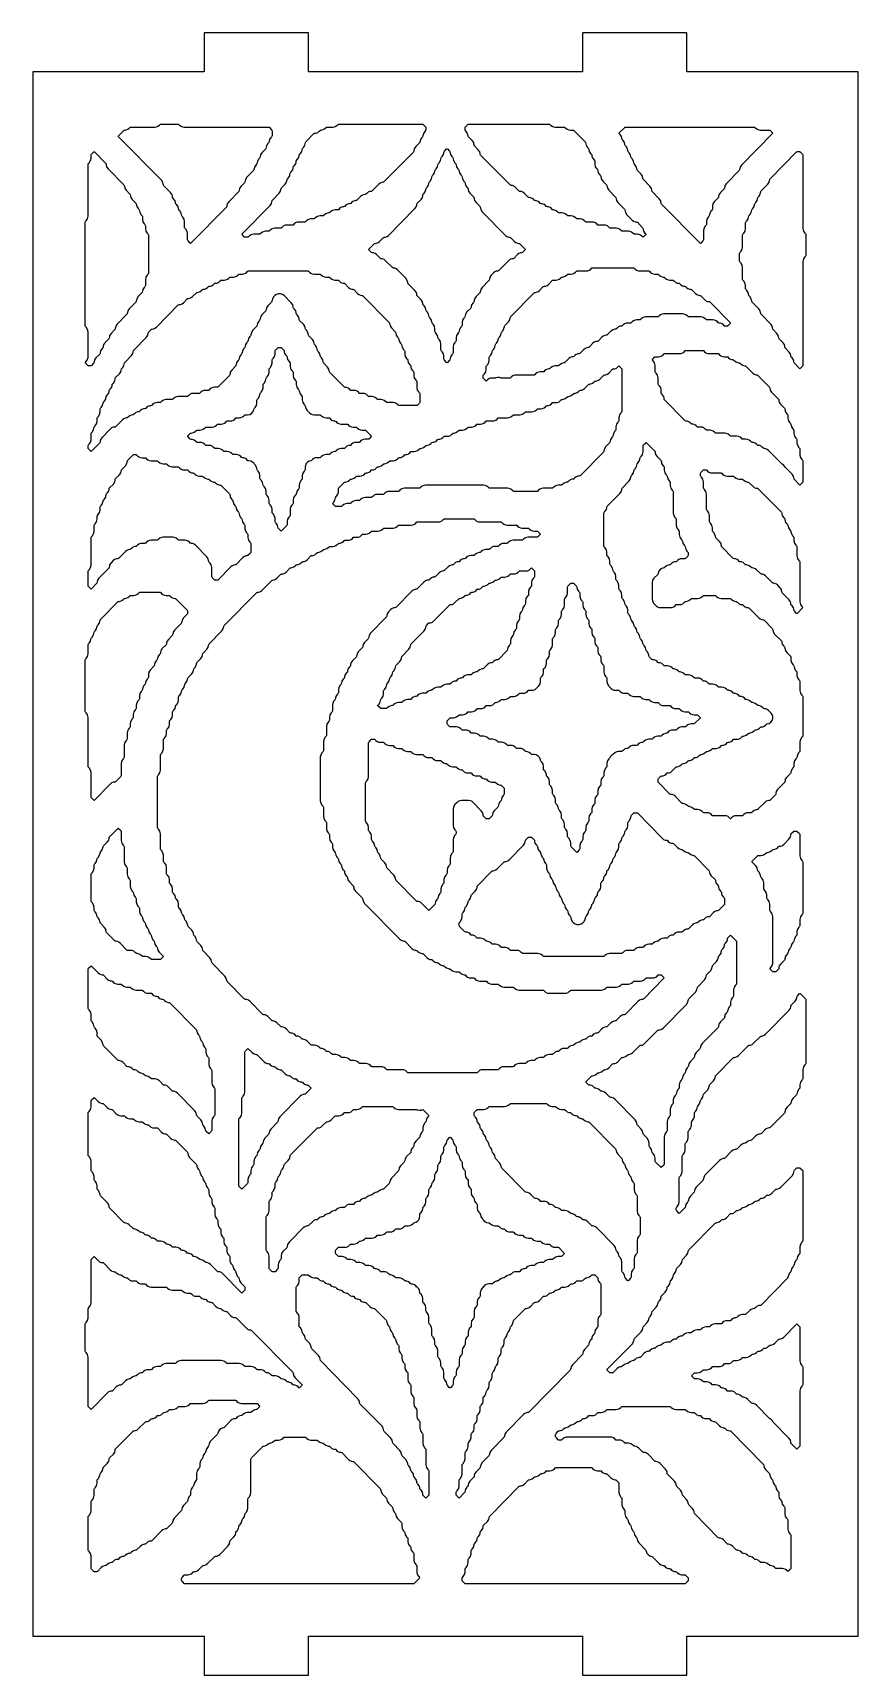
# Model space of a CAD drawing. Header units: millimetres. Extents: x 0 to 63, y 0 to 126.
import ezdxf

# ---------------------------------------------------------------- set-up
doc = ezdxf.new("R2010")
doc.units = ezdxf.units.MM
doc.layers.add('CUT', color=1, linetype='Continuous')

msp = doc.modelspace()

# ---------------------------------------------------------------- linework, layer by layer
at = {"layer": 'CUT'}
for points in [[(42.134, 0), (50.134, 0), (50.134, 3), (63.2679, 3), (63.2679, 123), (50.134, 123), (50.134, 126), (42.134, 126), (42.134, 123), (21.134, 123), (21.134, 126), (13.134, 126), (13.134, 123), (0, 123), (0, 3), (13.134, 3), (13.134, 0), (21.134, 0), (21.134, 3), (42.134, 3)], [(6.983, 118.5068), (7.008, 118.5262), (7.0721, 118.5348), (7.0719, 118.5362), (7.1587, 118.5478), (7.2803, 118.5987), (7.3843, 118.6796), (7.4455, 118.7416), (7.4704, 118.761), (7.5018, 118.7652), (9.3406, 118.7652), (9.4712, 118.7826), (9.5928, 118.8335), (9.6968, 118.9144), (9.7579, 118.9764), (9.7829, 118.9958), (9.8143, 119), (11.1356, 119), (11.1669, 118.9958), (11.1919, 118.9764), (11.253, 118.9144), (11.357, 118.8335), (11.4786, 118.7826), (11.6092, 118.7652), (18.073, 118.7652), (18.1043, 118.761), (18.1293, 118.7416), (18.3031, 118.5651), (18.3284, 118.5268), (18.3373, 118.4816), (18.3373, 118.1096), (18.3284, 118.0644), (18.3031, 118.0261), (18.2498, 117.972), (18.1434, 117.8107), (18.119, 117.6871), (18.1155, 117.6878), (18.0972, 117.5948), (18.0718, 117.5565), (18.0186, 117.5024), (17.9121, 117.3411), (17.8878, 117.2175), (17.8842, 117.2182), (17.8659, 117.1252), (17.8406, 117.0868), (17.5561, 116.798), (17.4496, 116.6367), (17.4253, 116.5131), (17.4217, 116.5138), (17.4034, 116.4208), (17.3781, 116.3824), (17.3248, 116.3284), (17.2184, 116.1671), (17.1941, 116.0435), (17.1905, 116.0442), (17.1722, 115.9512), (17.1468, 115.9128), (17.0936, 115.8588), (16.9871, 115.6975), (16.9628, 115.5739), (16.9592, 115.5746), (16.9409, 115.4816), (16.9156, 115.4432), (16.3998, 114.9196), (16.2934, 114.7583), (16.2691, 114.6347), (16.2655, 114.6354), (16.2472, 114.5424), (16.2219, 114.504), (15.9373, 114.2152), (15.8309, 114.0539), (15.8066, 113.9303), (15.803, 113.931), (15.7847, 113.838), (15.7594, 113.7996), (15.0124, 113.0411), (14.9059, 112.8799), (14.8816, 112.7563), (14.878, 112.757), (14.8597, 112.664), (14.8344, 112.6256), (12.1215, 109.8711), (12.0936, 109.8506), (12.0658, 109.8711), (11.8966, 110.0428), (11.8713, 110.0812), (11.8624, 110.1263), (11.8624, 110.5771), (11.8251, 110.7667), (11.7186, 110.9279), (11.6654, 110.982), (11.64, 111.0204), (11.6311, 111.0655), (11.6311, 111.5163), (11.5938, 111.7059), (11.4874, 111.8671), (11.4341, 111.9212), (11.4088, 111.9596), (11.3905, 112.0526), (11.3869, 112.0519), (11.3626, 112.1755), (11.2561, 112.3367), (11.2029, 112.3908), (11.1775, 112.4292), (11.1592, 112.5222), (11.1557, 112.5215), (11.1313, 112.6451), (11.0249, 112.8063), (10.9716, 112.8604), (10.9463, 112.8988), (10.928, 112.9918), (10.9244, 112.9911), (10.9001, 113.1147), (10.7936, 113.2759), (10.7404, 113.33), (10.715, 113.3684), (10.6967, 113.4614), (10.6932, 113.4607), (10.6688, 113.5843), (10.5624, 113.7456), (10.0466, 114.2692), (10.0213, 114.3076), (10.003, 114.4006), (9.9994, 114.3999), (9.9751, 114.5235), (9.8687, 114.6848), (6.5711, 118.033), (6.5511, 118.0608), (6.5711, 118.0886)], [(18.1935, 112.7492), (18.3, 112.9105), (18.3243, 113.0341), (18.3279, 113.0334), (18.3462, 113.1263), (18.3715, 113.1647), (18.8873, 113.6884), (18.9937, 113.8497), (19.018, 113.9733), (19.0216, 113.9726), (19.0399, 114.0655), (19.0652, 114.1039), (19.3498, 114.3928), (19.4562, 114.5541), (19.4805, 114.6777), (19.4841, 114.677), (19.5024, 114.7699), (19.5277, 114.8083), (19.581, 114.8624), (19.6874, 115.0237), (19.7118, 115.1473), (19.7153, 115.1466), (19.7337, 115.2395), (19.759, 115.2779), (19.8123, 115.332), (19.9187, 115.4933), (19.943, 115.6169), (19.9466, 115.6162), (19.9649, 115.7091), (19.9902, 115.7475), (20.0435, 115.8016), (20.1499, 115.9629), (20.1743, 116.0865), (20.1778, 116.0858), (20.1962, 116.1787), (20.2215, 116.2171), (20.2748, 116.2712), (20.3812, 116.4325), (20.4055, 116.5561), (20.4091, 116.5554), (20.4274, 116.6484), (20.4527, 116.6867), (20.506, 116.7408), (20.6124, 116.9021), (20.6368, 117.0257), (20.6403, 117.025), (20.6586, 117.118), (20.684, 117.1563), (20.7372, 117.2104), (20.8437, 117.3717), (20.868, 117.4953), (20.8716, 117.4946), (20.8899, 117.5876), (20.9152, 117.6259), (21.5515, 118.272), (21.5765, 118.2914), (21.6406, 118.3), (21.6404, 118.3014), (21.7273, 118.313), (21.8488, 118.3639), (21.9529, 118.4448), (22.014, 118.5068), (22.039, 118.5262), (22.1031, 118.5348), (22.1029, 118.5362), (22.1898, 118.5478), (22.3113, 118.5987), (22.4154, 118.6796), (22.4765, 118.7416), (22.5015, 118.761), (22.5328, 118.7652), (22.9841, 118.7652), (23.1148, 118.7826), (23.2363, 118.8335), (23.3404, 118.9144), (23.4015, 118.9764), (23.4265, 118.9958), (23.4578, 119), (29.8665, 119), (29.8979, 118.9958), (29.9228, 118.9764), (30.0967, 118.7999), (30.122, 118.7616), (30.1309, 118.7164), (30.1309, 118.5792), (30.122, 118.534), (30.0967, 118.4957), (30.0434, 118.4416), (29.937, 118.2803), (29.9126, 118.1567), (29.909, 118.1574), (29.8907, 118.0644), (29.8654, 118.0261), (29.8121, 117.972), (29.7057, 117.8107), (29.6814, 117.6871), (29.6778, 117.6878), (29.6595, 117.5948), (29.6342, 117.5565), (29.3496, 117.2676), (29.2432, 117.1063), (29.2189, 116.9827), (29.2153, 116.9834), (29.197, 116.8904), (29.1717, 116.852), (26.9166, 114.5624), (26.8917, 114.543), (26.8275, 114.5344), (26.8277, 114.533), (26.7409, 114.5214), (26.6193, 114.4705), (26.5153, 114.3896), (25.9917, 113.858), (25.9667, 113.8385), (25.9025, 113.83), (25.9027, 113.8286), (25.8159, 113.817), (25.6943, 113.7661), (25.5903, 113.6852), (25.5292, 113.6232), (25.5042, 113.6037), (25.44, 113.5952), (25.4402, 113.5938), (25.3534, 113.5822), (25.2318, 113.5313), (25.1278, 113.4504), (24.8354, 113.1536), (24.8105, 113.1341), (24.7463, 113.1256), (24.7465, 113.1242), (24.6597, 113.1126), (24.5381, 113.0617), (24.4341, 112.9808), (24.3729, 112.9188), (24.348, 112.8993), (24.2838, 112.8908), (24.284, 112.8894), (24.1972, 112.8778), (24.0756, 112.8269), (23.9716, 112.746), (23.9104, 112.684), (23.8855, 112.6645), (23.8213, 112.656), (23.8215, 112.6546), (23.7347, 112.643), (23.6131, 112.5921), (23.5091, 112.5112), (23.4479, 112.4492), (23.423, 112.4297), (23.3916, 112.4256), (23.1716, 112.4256), (23.0409, 112.4082), (22.9194, 112.3573), (22.8153, 112.2764), (22.7542, 112.2144), (22.7292, 112.1949), (22.6651, 112.1864), (22.6653, 112.185), (22.5784, 112.1734), (22.4569, 112.1225), (22.3528, 112.0416), (22.2917, 111.9796), (22.2667, 111.9601), (22.2354, 111.956), (22.0153, 111.956), (21.8847, 111.9386), (21.7631, 111.8877), (21.6591, 111.8068), (21.598, 111.7448), (21.573, 111.7253), (21.5417, 111.7212), (21.3216, 111.7212), (21.191, 111.7038), (21.0694, 111.6529), (20.9654, 111.572), (20.9042, 111.5099), (20.8793, 111.4905), (20.8479, 111.4864), (20.3966, 111.4864), (20.266, 111.469), (20.1444, 111.4181), (20.0404, 111.3372), (19.9792, 111.2751), (19.9543, 111.2557), (19.9229, 111.2516), (19.4716, 111.2516), (19.341, 111.2342), (19.2194, 111.1833), (19.1154, 111.1024), (19.0543, 111.0403), (19.0293, 111.0209), (18.9979, 111.0168), (18.5466, 111.0168), (18.416, 110.9994), (18.2944, 110.9485), (18.1904, 110.8676), (18.1293, 110.8055), (18.1043, 110.7861), (18.073, 110.782), (17.8529, 110.782), (17.7223, 110.7646), (17.6007, 110.7137), (17.4967, 110.6328), (17.4355, 110.5707), (17.4106, 110.5513), (17.3792, 110.5472), (16.9279, 110.5472), (16.7973, 110.5298), (16.6757, 110.4789), (16.5717, 110.398), (16.5105, 110.3359), (16.4856, 110.3165), (16.4542, 110.3124), (16.2892, 110.3124), (16.2578, 110.3165), (16.2329, 110.3359), (16.0522, 110.5194), (16.0323, 110.5472), (16.0522, 110.5749)], [(33.2246, 118.4416), (33.1713, 118.4957), (33.146, 118.534), (33.1371, 118.5792), (33.1371, 118.7164), (33.146, 118.7616), (33.1713, 118.7999), (33.3451, 118.9764), (33.3701, 118.9958), (33.4014, 119), (39.5789, 119), (39.6102, 118.9958), (39.6352, 118.9764), (39.6963, 118.9144), (39.8004, 118.8335), (39.9219, 118.7826), (40.0526, 118.7652), (40.7351, 118.7652), (40.7665, 118.761), (40.7914, 118.7416), (40.8526, 118.6796), (40.9566, 118.5987), (41.0782, 118.5478), (41.2088, 118.5304), (41.4289, 118.5304), (41.4602, 118.5262), (41.4852, 118.5068), (42.3527, 117.6259), (42.3781, 117.5876), (42.3964, 117.4946), (42.3999, 117.4953), (42.4243, 117.3717), (42.5307, 117.2104), (42.584, 117.1563), (42.6093, 117.118), (42.6276, 117.025), (42.6312, 117.0257), (42.6555, 116.9021), (42.762, 116.7408), (42.8152, 116.6867), (42.8406, 116.6484), (42.8589, 116.5554), (42.8624, 116.5561), (42.8868, 116.4325), (42.9932, 116.2712), (43.0465, 116.2171), (43.0718, 116.1787), (43.0807, 116.1336), (43.0807, 115.9177), (43.118, 115.7281), (43.2244, 115.5668), (43.2777, 115.5127), (43.303, 115.4743), (43.3214, 115.3814), (43.3249, 115.3821), (43.3493, 115.2585), (43.4557, 115.0972), (43.509, 115.0431), (43.5343, 115.0047), (43.5526, 114.9118), (43.5562, 114.9125), (43.5805, 114.7889), (43.6869, 114.6276), (43.9715, 114.3387), (43.9968, 114.3003), (44.0151, 114.2074), (44.0187, 114.2081), (44.043, 114.0845), (44.1494, 113.9232), (44.6652, 113.3995), (44.6905, 113.3611), (44.7088, 113.2682), (44.7124, 113.2689), (44.7367, 113.1453), (44.8432, 112.984), (45.3589, 112.4603), (45.3843, 112.4219), (45.4026, 112.329), (45.4061, 112.3297), (45.4305, 112.2061), (45.5369, 112.0448), (45.94, 111.6355), (46.044, 111.5546), (46.1656, 111.5037), (46.2524, 111.4922), (46.2522, 111.4907), (46.3164, 111.4822), (46.3414, 111.4628), (46.7464, 111.0515), (46.7717, 111.0131), (46.7901, 110.9202), (46.7936, 110.9209), (46.818, 110.7973), (46.9244, 110.636), (46.9845, 110.5749), (47.0044, 110.5472), (46.9845, 110.5194), (46.8085, 110.3407), (46.7806, 110.3202), (46.7527, 110.3407), (46.6963, 110.398), (46.5922, 110.4789), (46.4707, 110.5298), (46.34, 110.5472), (46.12, 110.5472), (46.0886, 110.5513), (46.0637, 110.5707), (46.0025, 110.6328), (45.8985, 110.7137), (45.7769, 110.7646), (45.6463, 110.782), (45.195, 110.782), (45.1636, 110.7861), (45.1387, 110.8055), (45.0776, 110.8676), (44.9735, 110.9485), (44.8519, 110.9994), (44.7213, 111.0168), (44.27, 111.0168), (44.2387, 111.0209), (44.2137, 111.0403), (44.1526, 111.1024), (44.0485, 111.1833), (43.927, 111.2342), (43.7963, 111.2516), (43.345, 111.2516), (43.3137, 111.2557), (43.2887, 111.2751), (43.2276, 111.3372), (43.1235, 111.4181), (43.002, 111.469), (42.8713, 111.4864), (42.42, 111.4864), (42.3887, 111.4905), (42.3637, 111.5099), (42.3026, 111.572), (42.1986, 111.6529), (42.077, 111.7038), (41.9464, 111.7212), (41.7263, 111.7212), (41.6949, 111.7253), (41.67, 111.7448), (41.6089, 111.8068), (41.5048, 111.8877), (41.3833, 111.9386), (41.2526, 111.956), (41.0326, 111.956), (41.0012, 111.9601), (40.9762, 111.9796), (40.9151, 112.0416), (40.8111, 112.1225), (40.6895, 112.1734), (40.5589, 112.1908), (40.3388, 112.1908), (40.3075, 112.1949), (40.2825, 112.2144), (40.2214, 112.2764), (40.1173, 112.3573), (39.9958, 112.4082), (39.9089, 112.4198), (39.9091, 112.4212), (39.845, 112.4297), (39.82, 112.4492), (39.7589, 112.5112), (39.6548, 112.5921), (39.5333, 112.643), (39.4464, 112.6546), (39.4466, 112.656), (39.3825, 112.6645), (39.3575, 112.684), (39.2964, 112.746), (39.1923, 112.8269), (39.0708, 112.8778), (38.9839, 112.8894), (38.9841, 112.8908), (38.92, 112.8993), (38.895, 112.9188), (38.8339, 112.9808), (38.7299, 113.0617), (38.6083, 113.1126), (38.5214, 113.1242), (38.5216, 113.1256), (38.4575, 113.1341), (38.4325, 113.1536), (38.3714, 113.2156), (38.2674, 113.2965), (38.1458, 113.3474), (38.059, 113.359), (38.0592, 113.3604), (37.995, 113.3689), (37.97, 113.3884), (37.6777, 113.6852), (37.5736, 113.7661), (37.4521, 113.817), (37.3652, 113.8286), (37.3654, 113.83), (37.3013, 113.8385), (37.2763, 113.858), (36.9839, 114.1548), (36.8799, 114.2357), (36.7583, 114.2866), (36.6715, 114.2982), (36.6717, 114.2996), (36.6075, 114.3082), (36.5826, 114.3276), (34.3275, 116.6172), (34.3022, 116.6556), (34.2839, 116.7486), (34.2803, 116.7479), (34.256, 116.8715), (34.1496, 117.0328), (33.865, 117.3217), (33.8397, 117.36), (33.8214, 117.453), (33.8178, 117.4523), (33.7935, 117.5759), (33.6871, 117.7372), (33.4025, 118.0261), (33.3772, 118.0644), (33.3589, 118.1574), (33.3553, 118.1567), (33.331, 118.2803)], [(45.3699, 118.7416), (45.3949, 118.761), (45.4262, 118.7652), (55.3037, 118.7652), (55.335, 118.761), (55.36, 118.7416), (55.4211, 118.6796), (55.5251, 118.5987), (55.6467, 118.5478), (55.7773, 118.5304), (56.4599, 118.5304), (56.4912, 118.5262), (56.5162, 118.5068), (56.6969, 118.3234), (56.7168, 118.2956), (56.6969, 118.2678), (54.3243, 115.8588), (54.2179, 115.6975), (54.1935, 115.5739), (54.1899, 115.5746), (54.1716, 115.4816), (54.1463, 115.4432), (53.1681, 114.45), (53.0616, 114.2887), (53.0373, 114.1651), (53.0337, 114.1658), (53.0154, 114.0728), (52.9901, 114.0344), (52.7056, 113.7456), (52.5991, 113.5843), (52.5748, 113.4607), (52.5712, 113.4614), (52.5529, 113.3684), (52.5276, 113.33), (52.2431, 113.0411), (52.1366, 112.8799), (52.0993, 112.6903), (52.0993, 112.4743), (52.0904, 112.4292), (52.0651, 112.3908), (52.0118, 112.3367), (51.9054, 112.1755), (51.8811, 112.0519), (51.8775, 112.0526), (51.8592, 111.9596), (51.8338, 111.9212), (51.7806, 111.8671), (51.6741, 111.7059), (51.6368, 111.5163), (51.6368, 111.3003), (51.6279, 111.2552), (51.6026, 111.2168), (51.5493, 111.1627), (51.4429, 111.0015), (51.4056, 110.8119), (51.4056, 110.1263), (51.3967, 110.0812), (51.3713, 110.0428), (51.2022, 109.8711), (51.1743, 109.8506), (51.1464, 109.8711), (48.2023, 112.8604), (48.177, 112.8988), (48.1587, 112.9918), (48.1551, 112.9911), (48.1308, 113.1147), (48.0243, 113.2759), (47.5086, 113.7996), (47.4833, 113.838), (47.4649, 113.931), (47.4614, 113.9303), (47.437, 114.0539), (47.3306, 114.2152), (46.8148, 114.7388), (46.7895, 114.7772), (46.7712, 114.8702), (46.7676, 114.8695), (46.7433, 114.9931), (46.6369, 115.1544), (46.3524, 115.4432), (46.327, 115.4816), (46.3087, 115.5746), (46.3051, 115.5739), (46.2808, 115.6975), (46.1744, 115.8588), (46.1211, 115.9128), (46.0958, 115.9512), (46.0775, 116.0442), (46.0739, 116.0435), (46.0496, 116.1671), (45.9431, 116.3284), (45.8899, 116.3824), (45.8645, 116.4208), (45.8462, 116.5138), (45.8426, 116.5131), (45.8183, 116.6367), (45.7119, 116.798), (45.6586, 116.852), (45.6333, 116.8904), (45.615, 116.9834), (45.6114, 116.9827), (45.5871, 117.1063), (45.4806, 117.2676), (45.4274, 117.3217), (45.402, 117.36), (45.3837, 117.453), (45.3802, 117.4523), (45.3558, 117.5759), (45.2494, 117.7372), (45.1961, 117.7913), (45.1708, 117.8296), (45.1525, 117.9226), (45.1489, 117.9219), (45.1246, 118.0455), (45.0181, 118.2068), (44.958, 118.2678), (44.9381, 118.2956), (44.958, 118.3234)], [(4.0875, 100.7744), (4.1939, 100.9356), (4.2312, 101.1252), (4.2312, 103.0635), (4.1939, 103.253), (4.0875, 103.4143), (4.0342, 103.4684), (4.0089, 103.5068), (4, 103.5519), (4, 111.4376), (4.0089, 111.4827), (4.0342, 111.5211), (4.0875, 111.5752), (4.1939, 111.7365), (4.2312, 111.9261), (4.2312, 115.8988), (4.2401, 115.9439), (4.2655, 115.9823), (4.3187, 116.0364), (4.4252, 116.1977), (4.4625, 116.3873), (4.4625, 116.6032), (4.4714, 116.6484), (4.4967, 116.6867), (4.6659, 116.8585), (4.6937, 116.879), (4.7216, 116.8585), (5.5845, 115.9823), (5.6098, 115.9439), (5.6281, 115.851), (5.6317, 115.8517), (5.6561, 115.7281), (5.7625, 115.5668), (6.972, 114.3387), (6.9973, 114.3003), (7.0156, 114.2074), (7.0192, 114.2081), (7.0435, 114.0845), (7.15, 113.9232), (7.4345, 113.6343), (7.4598, 113.5959), (7.4781, 113.503), (7.4817, 113.5037), (7.506, 113.3801), (7.6125, 113.2188), (7.897, 112.9299), (7.9223, 112.8915), (7.9406, 112.7986), (7.9442, 112.7993), (7.9685, 112.6757), (8.075, 112.5144), (8.1282, 112.4603), (8.1536, 112.4219), (8.1719, 112.329), (8.1754, 112.3297), (8.1998, 112.2061), (8.3062, 112.0448), (8.3595, 111.9907), (8.3848, 111.9523), (8.3937, 111.9072), (8.3937, 111.6912), (8.431, 111.5017), (8.5374, 111.3404), (8.5907, 111.2863), (8.616, 111.2479), (8.6249, 111.2028), (8.6249, 110.9868), (8.6623, 110.7973), (8.7687, 110.636), (8.822, 110.5819), (8.8473, 110.5435), (8.8562, 110.4984), (8.8562, 107.5435), (8.8473, 107.4984), (8.822, 107.46), (8.7687, 107.4059), (8.6623, 107.2447), (8.6249, 107.0551), (8.6249, 106.6043), (8.616, 106.5592), (8.5907, 106.5208), (8.5374, 106.4667), (8.431, 106.3055), (8.4067, 106.1819), (8.4031, 106.1826), (8.3848, 106.0896), (8.3595, 106.0512), (8.075, 105.7623), (7.9685, 105.6011), (7.9442, 105.4775), (7.9406, 105.4782), (7.9223, 105.3852), (7.897, 105.3468), (7.3812, 104.8231), (7.2748, 104.6619), (7.2504, 104.5383), (7.2469, 104.539), (7.2286, 104.446), (7.2032, 104.4076), (6.4562, 103.6491), (6.3498, 103.4878), (6.3255, 103.3643), (6.3219, 103.365), (6.3036, 103.272), (6.2782, 103.2336), (5.9937, 102.9447), (5.8873, 102.7834), (5.863, 102.6598), (5.8594, 102.6606), (5.8411, 102.5676), (5.8158, 102.5292), (5.5312, 102.2403), (5.4248, 102.079), (5.4005, 101.9554), (5.3969, 101.9561), (5.3786, 101.8632), (5.3533, 101.8248), (5.3, 101.7707), (5.1936, 101.6094), (5.1692, 101.4858), (5.1657, 101.4865), (5.1473, 101.3936), (5.122, 101.3552), (4.8375, 101.0663), (4.7311, 100.905), (4.7067, 100.7814), (4.7032, 100.7821), (4.6849, 100.6892), (4.6595, 100.6508), (4.4857, 100.4743), (4.4607, 100.4549), (4.4294, 100.4507), (4.2643, 100.4507), (4.233, 100.4549), (4.208, 100.4743), (4.0273, 100.6578), (4.0074, 100.6855), (4.0273, 100.7133)], [(26.1765, 109.8192), (26.2014, 109.8386), (26.2656, 109.8471), (26.2654, 109.8486), (26.3522, 109.8601), (26.4738, 109.911), (26.5778, 109.9919), (26.8702, 110.2888), (26.8952, 110.3082), (26.9593, 110.3167), (26.9591, 110.3182), (27.046, 110.3297), (27.1675, 110.3806), (27.2716, 110.4615), (29.2934, 112.5144), (29.3998, 112.6757), (29.4241, 112.7993), (29.4277, 112.7986), (29.446, 112.8915), (29.4713, 112.9299), (29.7559, 113.2188), (29.8623, 113.3801), (29.8866, 113.5037), (29.8902, 113.503), (29.9085, 113.5959), (29.9338, 113.6343), (29.9871, 113.6884), (30.0935, 113.8497), (30.1179, 113.9733), (30.1214, 113.9726), (30.1398, 114.0655), (30.1651, 114.1039), (30.2184, 114.158), (30.3248, 114.3193), (30.3491, 114.4429), (30.3527, 114.4422), (30.371, 114.5351), (30.3963, 114.5735), (30.4496, 114.6276), (30.556, 114.7889), (30.5804, 114.9125), (30.5839, 114.9118), (30.6023, 115.0047), (30.6276, 115.0431), (30.6809, 115.0972), (30.7873, 115.2585), (30.8116, 115.3821), (30.8152, 115.3814), (30.8335, 115.4743), (30.8588, 115.5127), (30.9121, 115.5668), (31.0185, 115.7281), (31.0429, 115.8517), (31.0464, 115.851), (31.0647, 115.9439), (31.0901, 115.9823), (31.1433, 116.0364), (31.2498, 116.1977), (31.2741, 116.3213), (31.2777, 116.3206), (31.296, 116.4135), (31.3213, 116.4519), (31.3746, 116.506), (31.481, 116.6673), (31.5054, 116.7909), (31.5089, 116.7902), (31.5272, 116.8832), (31.5526, 116.9215), (31.7217, 117.0933), (31.7496, 117.1138), (31.7775, 117.0933), (31.9466, 116.9215), (31.972, 116.8832), (31.9903, 116.7902), (31.9938, 116.7909), (32.0182, 116.6673), (32.1246, 116.506), (32.1779, 116.4519), (32.2032, 116.4135), (32.2215, 116.3206), (32.2251, 116.3213), (32.2494, 116.1977), (32.3559, 116.0364), (32.4091, 115.9823), (32.4345, 115.9439), (32.4528, 115.851), (32.4563, 115.8517), (32.4807, 115.7281), (32.5871, 115.5668), (32.6404, 115.5127), (32.6657, 115.4743), (32.684, 115.3814), (32.6876, 115.3821), (32.7119, 115.2585), (32.8183, 115.0972), (32.8716, 115.0431), (32.8969, 115.0047), (32.9153, 114.9118), (32.9188, 114.9125), (32.9432, 114.7889), (33.0496, 114.6276), (33.1029, 114.5735), (33.1282, 114.5351), (33.1465, 114.4422), (33.1501, 114.4429), (33.1744, 114.3193), (33.2808, 114.158), (33.3341, 114.1039), (33.3594, 114.0655), (33.3777, 113.9726), (33.3813, 113.9733), (33.4057, 113.8497), (33.5121, 113.6884), (33.7966, 113.3995), (33.8219, 113.3611), (33.8402, 113.2682), (33.8438, 113.2689), (33.8682, 113.1453), (33.9746, 112.984), (34.2591, 112.6951), (34.2844, 112.6567), (34.3027, 112.5638), (34.3063, 112.5645), (34.3306, 112.4409), (34.4371, 112.2796), (36.2276, 110.4615), (36.3317, 110.3806), (36.4532, 110.3297), (36.5401, 110.3182), (36.5399, 110.3167), (36.604, 110.3082), (36.629, 110.2888), (36.9214, 109.9919), (37.0254, 109.911), (37.147, 109.8601), (37.2338, 109.8486), (37.2336, 109.8471), (37.2978, 109.8386), (37.3227, 109.8192), (37.7347, 109.4009), (37.7546, 109.3732), (37.7347, 109.3454), (37.554, 109.1619), (37.529, 109.1425), (37.4649, 109.134), (37.4651, 109.1325), (37.3782, 109.121), (37.2567, 109.0701), (37.1526, 108.9892), (36.8602, 108.6923), (36.8353, 108.6729), (36.7711, 108.6644), (36.7713, 108.6629), (36.6845, 108.6514), (36.5629, 108.6005), (36.4589, 108.5196), (35.704, 107.7531), (35.679, 107.7337), (35.6149, 107.7252), (35.6151, 107.7237), (35.5283, 107.7122), (35.4067, 107.6613), (35.3026, 107.5804), (35.1308, 107.4059), (35.0244, 107.2447), (35, 107.1211), (34.9965, 107.1218), (34.9782, 107.0288), (34.9528, 106.9904), (34.4371, 106.4667), (34.3306, 106.3055), (34.3063, 106.1819), (34.3027, 106.1826), (34.2844, 106.0896), (34.2591, 106.0512), (33.9746, 105.7623), (33.8682, 105.6011), (33.8438, 105.4775), (33.8402, 105.4782), (33.8219, 105.3852), (33.7966, 105.3468), (33.7433, 105.2927), (33.6369, 105.1315), (33.6126, 105.0079), (33.609, 105.0086), (33.5907, 104.9156), (33.5654, 104.8772), (33.2808, 104.5883), (33.1744, 104.4271), (33.1501, 104.3035), (33.1465, 104.3042), (33.1282, 104.2112), (33.1029, 104.1728), (33.0496, 104.1187), (32.9432, 103.9574), (32.9058, 103.7679), (32.9058, 103.5519), (32.8969, 103.5068), (32.8716, 103.4684), (32.8183, 103.4143), (32.7119, 103.253), (32.6876, 103.1294), (32.684, 103.1302), (32.6657, 103.0372), (32.6404, 102.9988), (32.5871, 102.9447), (32.4807, 102.7834), (32.4433, 102.5939), (32.4433, 102.3779), (32.4345, 102.3328), (32.4091, 102.2944), (32.3559, 102.2403), (32.2494, 102.079), (32.2121, 101.8895), (32.2121, 101.4387), (32.2032, 101.3936), (32.1779, 101.3552), (32.1246, 101.3011), (32.0182, 101.1398), (31.9938, 101.0162), (31.9903, 101.0169), (31.972, 100.924), (31.9466, 100.8856), (31.7775, 100.7138), (31.7496, 100.6933), (31.7217, 100.7138), (31.5526, 100.8856), (31.5272, 100.924), (31.5184, 100.9691), (31.5184, 101.1851), (31.481, 101.3746), (31.3746, 101.5359), (31.3213, 101.59), (31.296, 101.6284), (31.2871, 101.6735), (31.2871, 102.1243), (31.2498, 102.3138), (31.1433, 102.4751), (31.0901, 102.5292), (31.0647, 102.5676), (31.0464, 102.6606), (31.0429, 102.6598), (31.0185, 102.7834), (30.9121, 102.9447), (30.8588, 102.9988), (30.8335, 103.0372), (30.8246, 103.0823), (30.8246, 103.2983), (30.7873, 103.4878), (30.6809, 103.6491), (30.6276, 103.7032), (30.6023, 103.7416), (30.5839, 103.8346), (30.5804, 103.8339), (30.556, 103.9574), (30.4496, 104.1187), (30.3963, 104.1728), (30.371, 104.2112), (30.3527, 104.3042), (30.3491, 104.3035), (30.3248, 104.4271), (30.2184, 104.5883), (30.1651, 104.6424), (30.1398, 104.6808), (30.1214, 104.7738), (30.1179, 104.7731), (30.0935, 104.8967), (29.9871, 105.0579), (29.9338, 105.112), (29.9085, 105.1504), (29.8902, 105.2434), (29.8866, 105.2427), (29.8623, 105.3663), (29.7559, 105.5275), (29.4713, 105.8164), (29.446, 105.8548), (29.4277, 105.9478), (29.4241, 105.9471), (29.3998, 106.0707), (29.2934, 106.2319), (28.7776, 106.7556), (28.7523, 106.794), (28.734, 106.887), (28.7304, 106.8863), (28.7061, 107.0099), (28.5996, 107.1711), (27.9653, 107.8152), (27.8613, 107.8961), (27.7397, 107.947), (27.6529, 107.9585), (27.6531, 107.96), (27.5889, 107.9685), (27.5639, 107.9879), (27.0403, 108.5196), (26.9363, 108.6005), (26.8147, 108.6514), (26.7279, 108.6629), (26.7281, 108.6644), (26.6639, 108.6729), (26.639, 108.6923), (26.3466, 108.9892), (26.2425, 109.0701), (26.121, 109.121), (26.0341, 109.1325), (26.0343, 109.134), (25.9702, 109.1425), (25.9452, 109.1619), (25.7645, 109.3454), (25.7446, 109.3732), (25.7645, 109.4009)], [(54.8831, 111.9523), (54.9085, 111.9907), (54.9617, 112.0448), (55.0682, 112.2061), (55.0925, 112.3297), (55.0961, 112.329), (55.1144, 112.4219), (55.1397, 112.4603), (55.193, 112.5144), (55.2994, 112.6757), (55.3238, 112.7993), (55.3273, 112.7986), (55.3456, 112.8915), (55.371, 112.9299), (55.4242, 112.984), (55.5307, 113.1453), (55.555, 113.2689), (55.5586, 113.2682), (55.5769, 113.3611), (55.6022, 113.3995), (55.6555, 113.4536), (55.7619, 113.6149), (55.7863, 113.7385), (55.7898, 113.7378), (55.8081, 113.8307), (55.8335, 113.8691), (56.3492, 114.3928), (56.4557, 114.5541), (56.48, 114.6777), (56.4836, 114.677), (56.5019, 114.7699), (56.5272, 114.8083), (58.551, 116.8632), (58.576, 116.8826), (58.6073, 116.8868), (58.7724, 116.8868), (58.8037, 116.8826), (58.8287, 116.8632), (59.0025, 116.6867), (59.0278, 116.6484), (59.0367, 116.6032), (59.0367, 110.9868), (59.074, 110.7973), (59.1805, 110.636), (59.2337, 110.5819), (59.2591, 110.5435), (59.2679, 110.4984), (59.2679, 108.9523), (59.2591, 108.9072), (59.2337, 108.8688), (59.1805, 108.8147), (59.074, 108.6535), (59.0367, 108.4639), (59.0367, 100.4995), (59.0278, 100.4544), (59.0025, 100.416), (58.8333, 100.2442), (58.8055, 100.2237), (58.7776, 100.2442), (58.3772, 100.6508), (58.3518, 100.6892), (58.3335, 100.7821), (58.33, 100.7814), (58.3056, 100.905), (58.1992, 101.0663), (58.1459, 101.1204), (58.1206, 101.1588), (58.1023, 101.2517), (58.0987, 101.251), (58.0744, 101.3746), (57.968, 101.5359), (57.6834, 101.8248), (57.6581, 101.8632), (57.6398, 101.9561), (57.6362, 101.9554), (57.6119, 102.079), (57.5055, 102.2403), (57.2209, 102.5292), (57.1956, 102.5676), (57.1773, 102.6606), (57.1737, 102.6598), (57.1494, 102.7834), (57.043, 102.9447), (56.7585, 103.2336), (56.7331, 103.272), (56.7148, 103.365), (56.7112, 103.3643), (56.6869, 103.4878), (56.5805, 103.6491), (55.8335, 104.4076), (55.8081, 104.446), (55.7898, 104.539), (55.7863, 104.5383), (55.7619, 104.6619), (55.6555, 104.8231), (55.1397, 105.3468), (55.1144, 105.3852), (55.0961, 105.4782), (55.0925, 105.4775), (55.0682, 105.6011), (54.9617, 105.7623), (54.9085, 105.8164), (54.8831, 105.8548), (54.8648, 105.9478), (54.8613, 105.9471), (54.8369, 106.0707), (54.7305, 106.2319), (54.6772, 106.286), (54.6519, 106.3244), (54.643, 106.3695), (54.643, 106.5855), (54.6057, 106.7751), (54.4993, 106.9363), (54.446, 106.9904), (54.4207, 107.0288), (54.4118, 107.0739), (54.4118, 107.9943), (54.3744, 108.1839), (54.268, 108.3451), (54.2147, 108.3992), (54.1894, 108.4376), (54.1805, 108.4827), (54.1805, 109.0896), (54.1894, 109.1347), (54.2147, 109.1731), (54.268, 109.2272), (54.3744, 109.3885), (54.4118, 109.578), (54.4118, 110.4984), (54.4207, 110.5435), (54.446, 110.5819), (54.4993, 110.636), (54.6057, 110.7973), (54.643, 110.9868), (54.643, 111.4376), (54.6519, 111.4827), (54.6772, 111.5211), (54.7305, 111.5752), (54.8369, 111.7365), (54.8613, 111.8601), (54.8648, 111.8594)], [(4.2655, 94.0764), (4.2401, 94.1148), (4.2312, 94.1599), (4.2312, 94.2971), (4.2401, 94.3423), (4.2655, 94.3807), (4.3187, 94.4347), (4.4252, 94.596), (4.4625, 94.7856), (4.4625, 95.2364), (4.4714, 95.2815), (4.4967, 95.3199), (4.55, 95.3739), (4.6564, 95.5352), (4.6807, 95.6588), (4.6843, 95.6581), (4.7026, 95.7511), (4.728, 95.7895), (4.7812, 95.8435), (4.8877, 96.0048), (4.925, 96.1944), (4.925, 96.4104), (4.9339, 96.4555), (4.9592, 96.4939), (5.0125, 96.548), (5.1189, 96.7092), (5.1562, 96.8988), (5.1562, 97.1148), (5.1651, 97.1599), (5.1905, 97.1983), (5.2437, 97.2524), (5.3501, 97.4136), (5.3745, 97.5372), (5.3781, 97.5365), (5.3964, 97.6295), (5.4217, 97.6679), (5.475, 97.722), (5.5814, 97.8832), (5.6057, 98.0068), (5.6093, 98.0061), (5.6276, 98.0991), (5.6529, 98.1375), (5.7062, 98.1916), (5.8126, 98.3528), (5.837, 98.4764), (5.8406, 98.4757), (5.8589, 98.5687), (5.8842, 98.6071), (5.9375, 98.6612), (6.0439, 98.8224), (6.0682, 98.946), (6.0718, 98.9453), (6.0901, 99.0383), (6.1154, 99.0767), (6.1687, 99.1308), (6.2751, 99.292), (6.2995, 99.4156), (6.303, 99.4149), (6.3214, 99.5079), (6.3467, 99.5463), (6.6312, 99.8352), (6.7376, 99.9964), (6.762, 100.12), (6.7655, 100.1193), (6.7838, 100.2123), (6.8092, 100.2507), (6.8624, 100.3048), (6.9689, 100.466), (6.9932, 100.5896), (6.9968, 100.5889), (7.0151, 100.6819), (7.0404, 100.7203), (7.5562, 101.244), (7.6626, 101.4052), (7.687, 101.5288), (7.6905, 101.5281), (7.7088, 101.6211), (7.7342, 101.6595), (8.7124, 102.6528), (8.8188, 102.814), (8.8432, 102.9376), (8.8468, 102.9369), (8.8651, 103.0299), (8.8904, 103.0683), (9.0642, 103.2448), (9.0892, 103.2642), (9.1533, 103.2727), (9.1531, 103.2742), (9.24, 103.2857), (9.3615, 103.3366), (9.4656, 103.4175), (11.1454, 105.1232), (11.1704, 105.1426), (11.2345, 105.1511), (11.2343, 105.1526), (11.3212, 105.1641), (11.4427, 105.215), (11.5468, 105.2959), (11.8392, 105.5928), (11.8641, 105.6122), (11.9283, 105.6207), (11.9281, 105.6222), (12.0149, 105.6337), (12.1365, 105.6846), (12.2405, 105.7655), (12.5329, 106.0624), (12.5579, 106.0818), (12.622, 106.0903), (12.6218, 106.0918), (12.7087, 106.1033), (12.8302, 106.1542), (12.9343, 106.2351), (12.9954, 106.2972), (13.0204, 106.3166), (13.0845, 106.3251), (13.0843, 106.3266), (13.1712, 106.3381), (13.2927, 106.389), (13.3968, 106.4699), (13.4579, 106.532), (13.4829, 106.5514), (13.547, 106.5599), (13.5468, 106.5614), (13.6337, 106.5729), (13.7552, 106.6238), (13.8593, 106.7047), (13.9204, 106.7668), (13.9454, 106.7862), (14.0095, 106.7947), (14.0093, 106.7962), (14.0961, 106.8077), (14.2177, 106.8586), (14.3217, 106.9395), (14.3829, 107.0016), (14.4078, 107.021), (14.4392, 107.0252), (14.6592, 107.0252), (14.7899, 107.0425), (14.9114, 107.0934), (15.0155, 107.1743), (15.0766, 107.2364), (15.1016, 107.2558), (15.1329, 107.26), (15.353, 107.26), (15.4836, 107.2773), (15.6052, 107.3282), (15.7092, 107.4091), (15.7704, 107.4712), (15.7953, 107.4906), (15.8267, 107.4948), (16.0467, 107.4948), (16.1774, 107.5121), (16.2989, 107.563), (16.403, 107.6439), (16.4641, 107.706), (16.4891, 107.7254), (16.5204, 107.7296), (21.0792, 107.7296), (21.1105, 107.7254), (21.1355, 107.706), (21.1966, 107.6439), (21.3006, 107.563), (21.4222, 107.5121), (21.5528, 107.4948), (22.0041, 107.4948), (22.0355, 107.4906), (22.0605, 107.4712), (22.1216, 107.4091), (22.2256, 107.3282), (22.3472, 107.2773), (22.4778, 107.26), (22.6979, 107.26), (22.7292, 107.2558), (22.7542, 107.2364), (22.8153, 107.1743), (22.9194, 107.0934), (23.0409, 107.0425), (23.1716, 107.0252), (23.3916, 107.0252), (23.423, 107.021), (23.4479, 107.0016), (23.5091, 106.9395), (23.6131, 106.8586), (23.7347, 106.8077), (23.8215, 106.7962), (23.8213, 106.7947), (23.8855, 106.7862), (23.9104, 106.7668), (24.2028, 106.4699), (24.3069, 106.389), (24.4284, 106.3381), (24.5153, 106.3266), (24.5151, 106.3251), (24.5792, 106.3166), (24.6042, 106.2972), (24.8965, 106.0003), (25.0006, 105.9194), (25.1222, 105.8685), (25.209, 105.857), (25.2088, 105.8555), (25.2729, 105.847), (25.2979, 105.8276), (27.3217, 103.7727), (27.347, 103.7343), (27.3653, 103.6413), (27.3689, 103.642), (27.3932, 103.5184), (27.4997, 103.3572), (27.7842, 103.0683), (27.8095, 103.0299), (27.8278, 102.9369), (27.8314, 102.9376), (27.8557, 102.814), (27.9622, 102.6528), (28.0154, 102.5987), (28.0408, 102.5603), (28.0591, 102.4673), (28.0626, 102.468), (28.087, 102.3444), (28.1934, 102.1832), (28.2467, 102.1291), (28.272, 102.0907), (28.2903, 101.9977), (28.2939, 101.9984), (28.3182, 101.8748), (28.4247, 101.7136), (28.4779, 101.6595), (28.5033, 101.6211), (28.5121, 101.576), (28.5121, 101.36), (28.5495, 101.1704), (28.6559, 101.0092), (28.7092, 100.9551), (28.7345, 100.9167), (28.7528, 100.8237), (28.7564, 100.8244), (28.7807, 100.7008), (28.8872, 100.5396), (28.9404, 100.4855), (28.9658, 100.4471), (28.9841, 100.3541), (28.9876, 100.3548), (29.012, 100.2312), (29.1184, 100.07), (29.1717, 100.0159), (29.197, 99.9775), (29.2059, 99.9324), (29.2059, 99.7164), (29.2432, 99.5268), (29.3496, 99.3656), (29.4029, 99.3115), (29.4282, 99.2731), (29.4371, 99.228), (29.4371, 98.7772), (29.4745, 98.5876), (29.5809, 98.4264), (29.6342, 98.3723), (29.6595, 98.3339), (29.6684, 98.2888), (29.6684, 97.6819), (29.6595, 97.6368), (29.6342, 97.5984), (29.4604, 97.4219), (29.4354, 97.4025), (29.404, 97.3983), (28.0827, 97.3983), (28.0514, 97.4025), (28.0264, 97.4219), (27.9653, 97.484), (27.8613, 97.5649), (27.7397, 97.6158), (27.6091, 97.6331), (27.1578, 97.6331), (27.1264, 97.6373), (27.1014, 97.6567), (27.0403, 97.7188), (26.9363, 97.7997), (26.8147, 97.8506), (26.6841, 97.8679), (26.464, 97.8679), (26.4327, 97.8721), (26.4077, 97.8915), (26.3466, 97.9536), (26.2425, 98.0345), (26.121, 98.0854), (25.9903, 98.1027), (25.7703, 98.1027), (25.7389, 98.1069), (25.714, 98.1263), (25.6528, 98.1884), (25.5488, 98.2693), (25.4272, 98.3202), (25.2966, 98.3375), (25.0765, 98.3375), (25.0452, 98.3417), (25.0202, 98.3611), (24.9591, 98.4232), (24.8551, 98.5041), (24.7335, 98.555), (24.6029, 98.5723), (24.3828, 98.5723), (24.3514, 98.5765), (24.3265, 98.5959), (24.2654, 98.658), (24.1613, 98.7389), (24.0398, 98.7898), (23.9529, 98.8013), (23.9531, 98.8028), (23.889, 98.8113), (23.864, 98.8307), (22.7652, 99.9464), (22.7399, 99.9848), (22.7216, 100.0777), (22.718, 100.077), (22.6936, 100.2006), (22.5872, 100.3619), (22.3027, 100.6508), (22.2774, 100.6892), (22.2591, 100.7821), (22.2555, 100.7814), (22.2312, 100.905), (22.1247, 101.0663), (22.0715, 101.1204), (22.0461, 101.1588), (22.0278, 101.2517), (22.0242, 101.251), (21.9999, 101.3746), (21.8935, 101.5359), (21.8402, 101.59), (21.8149, 101.6284), (21.7966, 101.7213), (21.793, 101.7206), (21.7687, 101.8442), (21.6622, 102.0055), (21.609, 102.0596), (21.5836, 102.098), (21.5653, 102.1909), (21.5618, 102.1902), (21.5374, 102.3138), (21.431, 102.4751), (21.1465, 102.764), (21.1211, 102.8024), (21.1028, 102.8954), (21.0993, 102.8946), (21.0749, 103.0182), (20.9685, 103.1795), (20.9152, 103.2336), (20.8899, 103.272), (20.8716, 103.365), (20.868, 103.3643), (20.8437, 103.4878), (20.7372, 103.6491), (20.4527, 103.938), (20.4274, 103.9764), (20.4091, 104.0694), (20.4055, 104.0687), (20.3812, 104.1922), (20.2748, 104.3535), (20.2215, 104.4076), (20.1962, 104.446), (20.1778, 104.539), (20.1743, 104.5383), (20.1499, 104.6619), (20.0435, 104.8231), (19.9902, 104.8772), (19.9649, 104.9156), (19.9466, 105.0086), (19.943, 105.0079), (19.9187, 105.1315), (19.8123, 105.2927), (19.2716, 105.8416), (19.1444, 105.9353), (18.9944, 105.9845), (18.8364, 105.9845), (18.6864, 105.9353), (18.5592, 105.8416), (18.4811, 105.7623), (18.3746, 105.6011), (18.3503, 105.4775), (18.3467, 105.4782), (18.3284, 105.3852), (18.3031, 105.3468), (18.0186, 105.0579), (17.9121, 104.8967), (17.8878, 104.7731), (17.8842, 104.7738), (17.8659, 104.6808), (17.8406, 104.6424), (17.5561, 104.3535), (17.4496, 104.1922), (17.4253, 104.0687), (17.4217, 104.0694), (17.4034, 103.9764), (17.3781, 103.938), (17.3248, 103.8839), (17.2184, 103.7226), (17.1941, 103.5991), (17.1905, 103.5998), (17.1722, 103.5068), (17.1468, 103.4684), (16.8623, 103.1795), (16.7559, 103.0182), (16.7316, 102.8946), (16.728, 102.8954), (16.7097, 102.8024), (16.6843, 102.764), (16.6311, 102.7099), (16.5247, 102.5486), (16.5003, 102.425), (16.4967, 102.4258), (16.4784, 102.3328), (16.4531, 102.2944), (16.3998, 102.2403), (16.2934, 102.079), (16.2691, 101.9554), (16.2655, 101.9561), (16.2472, 101.8632), (16.2219, 101.8248), (16.1686, 101.7707), (16.0622, 101.6094), (16.0378, 101.4858), (16.0342, 101.4865), (16.0159, 101.3936), (15.9906, 101.3552), (15.9373, 101.3011), (15.8309, 101.1398), (15.8066, 101.0162), (15.803, 101.0169), (15.7847, 100.924), (15.7594, 100.8856), (15.7061, 100.8315), (15.5997, 100.6702), (15.5753, 100.5466), (15.5718, 100.5473), (15.5534, 100.4544), (15.5281, 100.416), (15.2436, 100.1271), (15.1372, 99.9658), (15.1128, 99.8422), (15.1093, 99.8429), (15.091, 99.75), (15.0656, 99.7116), (14.1981, 98.8307), (14.1731, 98.8113), (14.1418, 98.8071), (13.9217, 98.8071), (13.7911, 98.7898), (13.6695, 98.7389), (13.5655, 98.658), (13.5043, 98.5959), (13.4794, 98.5765), (13.448, 98.5723), (13.228, 98.5723), (13.0973, 98.555), (12.9758, 98.5041), (12.8717, 98.4232), (12.8106, 98.3611), (12.7856, 98.3417), (12.7543, 98.3375), (12.303, 98.3375), (12.1723, 98.3202), (12.0508, 98.2693), (11.9467, 98.1884), (11.8856, 98.1263), (11.8606, 98.1069), (11.8293, 98.1027), (11.1467, 98.1027), (11.0161, 98.0854), (10.8945, 98.0345), (10.7905, 97.9536), (10.7294, 97.8915), (10.7044, 97.8721), (10.6731, 97.8679), (10.2218, 97.8679), (10.0911, 97.8506), (9.9696, 97.7997), (9.8655, 97.7188), (9.8044, 97.6567), (9.7794, 97.6373), (9.7481, 97.6331), (9.528, 97.6331), (9.3974, 97.6158), (9.2758, 97.5649), (9.1718, 97.484), (9.1106, 97.4219), (9.0857, 97.4025), (9.0215, 97.394), (9.0217, 97.3925), (8.9349, 97.381), (8.8133, 97.3301), (8.7093, 97.2492), (8.6482, 97.1871), (8.6232, 97.1677), (8.559, 97.1592), (8.5592, 97.1577), (8.4724, 97.1462), (8.3508, 97.0953), (8.2468, 97.0144), (8.1857, 96.9523), (8.1607, 96.9329), (8.0965, 96.9244), (8.0967, 96.9229), (8.0099, 96.9114), (7.8883, 96.8605), (7.7843, 96.7796), (7.7232, 96.7175), (7.6982, 96.6981), (7.6341, 96.6896), (7.6342, 96.6881), (7.5474, 96.6766), (7.4258, 96.6257), (7.3218, 96.5448), (7.2607, 96.4827), (7.2357, 96.4633), (7.1716, 96.4548), (7.1718, 96.4533), (7.0849, 96.4418), (6.9634, 96.3909), (6.8593, 96.31), (6.3357, 95.7783), (6.3107, 95.7589), (6.2466, 95.7504), (6.2468, 95.7489), (6.1599, 95.7373), (6.0384, 95.6865), (5.9343, 95.6056), (5.3, 94.9615), (5.1936, 94.8002), (5.1692, 94.6766), (5.1657, 94.6773), (5.1473, 94.5844), (5.122, 94.546), (4.4904, 93.9046), (4.4625, 93.8841), (4.4346, 93.9046)], [(34.5588, 99.4768), (34.5334, 99.5152), (34.5246, 99.5603), (34.5246, 99.6976), (34.5334, 99.7427), (34.5588, 99.7811), (34.612, 99.8352), (34.7185, 99.9964), (34.7558, 100.186), (34.7558, 100.402), (34.7647, 100.4471), (34.79, 100.4855), (34.8433, 100.5396), (34.9497, 100.7008), (34.9871, 100.8904), (34.9871, 101.1064), (34.9959, 101.1515), (35.0213, 101.1899), (35.0745, 101.244), (35.181, 101.4052), (35.2053, 101.5288), (35.2089, 101.5281), (35.2272, 101.6211), (35.2525, 101.6595), (35.3058, 101.7136), (35.4122, 101.8748), (35.4366, 101.9984), (35.4401, 101.9977), (35.4584, 102.0907), (35.4838, 102.1291), (35.537, 102.1832), (35.6435, 102.3444), (35.6678, 102.468), (35.6714, 102.4673), (35.6897, 102.5603), (35.715, 102.5987), (35.7683, 102.6528), (35.8747, 102.814), (35.899, 102.9376), (35.9026, 102.9369), (35.9209, 103.0299), (35.9463, 103.0683), (35.9995, 103.1224), (36.106, 103.2836), (36.1303, 103.4072), (36.1339, 103.4065), (36.1522, 103.4995), (36.1775, 103.5379), (36.462, 103.8268), (36.5684, 103.988), (36.5928, 104.1116), (36.5964, 104.1109), (36.6147, 104.2039), (36.64, 104.2423), (38.4325, 106.0624), (38.4575, 106.0818), (38.5216, 106.0903), (38.5214, 106.0918), (38.6083, 106.1033), (38.7299, 106.1542), (38.8339, 106.2351), (39.1263, 106.532), (39.1512, 106.5514), (39.2154, 106.5599), (39.2152, 106.5614), (39.302, 106.5729), (39.4236, 106.6238), (39.5276, 106.7047), (39.82, 107.0016), (39.845, 107.021), (39.8763, 107.0252), (40.0964, 107.0252), (40.227, 107.0425), (40.3486, 107.0934), (40.4526, 107.1743), (40.5138, 107.2364), (40.5387, 107.2558), (40.6029, 107.2643), (40.6027, 107.2658), (40.6895, 107.2773), (40.8111, 107.3282), (40.9151, 107.4091), (40.9762, 107.4712), (41.0012, 107.4906), (41.0326, 107.4948), (41.2526, 107.4948), (41.3833, 107.5121), (41.5048, 107.563), (41.6089, 107.6439), (41.67, 107.706), (41.6949, 107.7254), (41.7263, 107.7296), (42.4088, 107.7296), (42.5395, 107.7469), (42.661, 107.7978), (42.7651, 107.8787), (42.8262, 107.9408), (42.8512, 107.9602), (42.8825, 107.9644), (46.0538, 107.9644), (46.0851, 107.9602), (46.1101, 107.9408), (46.1712, 107.8787), (46.2753, 107.7978), (46.3968, 107.7469), (46.5275, 107.7296), (47.21, 107.7296), (47.2414, 107.7254), (47.2663, 107.706), (47.3275, 107.6439), (47.4315, 107.563), (47.5531, 107.5121), (47.6837, 107.4948), (47.9038, 107.4948), (47.9351, 107.4906), (47.9601, 107.4712), (48.0212, 107.4091), (48.1253, 107.3282), (48.2468, 107.2773), (48.3337, 107.2658), (48.3335, 107.2643), (48.3976, 107.2558), (48.4226, 107.2364), (48.4837, 107.1743), (48.5877, 107.0934), (48.7093, 107.0425), (48.8399, 107.0252), (49.06, 107.0252), (49.0914, 107.021), (49.1163, 107.0016), (49.1774, 106.9395), (49.2815, 106.8586), (49.4031, 106.8077), (49.4899, 106.7962), (49.4897, 106.7947), (49.5538, 106.7862), (49.5788, 106.7668), (49.6399, 106.7047), (49.744, 106.6238), (49.8655, 106.5729), (49.9524, 106.5614), (49.9522, 106.5599), (50.0163, 106.5514), (50.0413, 106.532), (50.1024, 106.4699), (50.2065, 106.389), (50.328, 106.3381), (50.4149, 106.3266), (50.4147, 106.3251), (50.4788, 106.3166), (50.5038, 106.2972), (50.7962, 106.0003), (50.9002, 105.9194), (51.0218, 105.8685), (51.1086, 105.857), (51.1084, 105.8555), (51.1726, 105.847), (51.1975, 105.8276), (51.4899, 105.5307), (51.594, 105.4498), (51.7155, 105.3989), (51.8024, 105.3874), (51.8022, 105.3859), (51.8663, 105.3774), (51.8913, 105.358), (53.4594, 103.7657), (53.4794, 103.7379), (53.4594, 103.7102), (53.2788, 103.5267), (53.2538, 103.5073), (53.2224, 103.5031), (53.0574, 103.5031), (53.026, 103.5073), (53.0011, 103.5267), (52.9399, 103.5888), (52.8359, 103.6697), (52.7143, 103.7206), (52.6275, 103.7321), (52.6277, 103.7336), (52.5635, 103.7421), (52.5386, 103.7615), (52.4774, 103.8236), (52.3734, 103.9045), (52.2518, 103.9554), (52.1212, 103.9727), (51.6699, 103.9727), (51.6386, 103.9769), (51.6136, 103.9963), (51.5525, 104.0584), (51.4484, 104.1393), (51.3269, 104.1902), (51.1962, 104.2075), (50.2824, 104.2075), (50.2511, 104.2117), (50.2261, 104.2311), (50.165, 104.2932), (50.0609, 104.3741), (49.9394, 104.425), (49.8087, 104.4423), (48.3775, 104.4423), (48.2468, 104.425), (48.1253, 104.3741), (48.0212, 104.2932), (47.9601, 104.2311), (47.9351, 104.2117), (47.9038, 104.2075), (46.99, 104.2075), (46.8593, 104.1902), (46.7378, 104.1393), (46.6337, 104.0584), (46.5726, 103.9963), (46.5476, 103.9769), (46.5163, 103.9727), (46.2962, 103.9727), (46.1656, 103.9554), (46.044, 103.9045), (45.94, 103.8236), (45.8789, 103.7615), (45.8539, 103.7421), (45.8226, 103.7379), (45.6025, 103.7379), (45.4719, 103.7206), (45.3503, 103.6697), (45.2463, 103.5888), (45.1851, 103.5267), (45.1602, 103.5073), (45.096, 103.4988), (45.0962, 103.4973), (45.0094, 103.4858), (44.8878, 103.4349), (44.7838, 103.354), (44.7226, 103.2919), (44.6977, 103.2725), (44.6335, 103.264), (44.6337, 103.2625), (44.5469, 103.251), (44.4253, 103.2001), (44.3213, 103.1192), (44.0289, 102.8223), (44.0039, 102.8029), (43.9398, 102.7944), (43.94, 102.7929), (43.8531, 102.7814), (43.7316, 102.7305), (43.6275, 102.6496), (43.3352, 102.3527), (43.3102, 102.3333), (43.246, 102.3248), (43.2462, 102.3233), (43.1594, 102.3118), (43.0378, 102.2609), (42.9338, 102.18), (42.6414, 101.8831), (42.6164, 101.8637), (42.5523, 101.8552), (42.5525, 101.8537), (42.4657, 101.8422), (42.3441, 101.7913), (42.24, 101.7104), (41.9477, 101.4135), (41.9227, 101.3941), (41.8586, 101.3856), (41.8588, 101.3841), (41.7719, 101.3726), (41.6503, 101.3217), (41.5463, 101.2408), (41.4852, 101.1787), (41.4602, 101.1593), (41.3961, 101.1508), (41.3963, 101.1493), (41.3094, 101.1378), (41.1879, 101.0869), (41.0838, 101.006), (40.7914, 100.7091), (40.7665, 100.6897), (40.7023, 100.6812), (40.7025, 100.6797), (40.6157, 100.6682), (40.4941, 100.6173), (40.3901, 100.5364), (40.3289, 100.4743), (40.304, 100.4549), (40.2726, 100.4507), (40.0526, 100.4507), (39.9219, 100.4334), (39.8004, 100.3825), (39.6963, 100.3016), (39.6352, 100.2395), (39.6102, 100.2201), (39.5461, 100.2116), (39.5463, 100.2101), (39.4594, 100.1986), (39.3379, 100.1477), (39.2338, 100.0668), (39.1727, 100.0047), (39.1477, 99.9853), (39.1164, 99.9811), (38.8963, 99.9811), (38.7657, 99.9638), (38.6441, 99.9129), (38.5401, 99.832), (38.479, 99.7699), (38.454, 99.7505), (38.4227, 99.7463), (37.0464, 99.7463), (36.9157, 99.729), (36.7942, 99.6781), (36.6901, 99.5972), (36.629, 99.5351), (36.604, 99.5157), (36.5727, 99.5115), (35.9451, 99.5115), (35.9132, 99.5158), (35.8739, 99.5322), (35.7467, 99.5667), (35.6149, 99.5667), (35.4877, 99.5322), (35.4484, 99.5158), (35.4165, 99.5115), (35.1964, 99.5115), (35.0658, 99.4942), (34.9442, 99.4433), (34.8402, 99.3624), (34.7837, 99.305), (34.7558, 99.2845), (34.7279, 99.305)], [(12.0704, 95.2615), (12.0954, 95.2809), (12.1595, 95.2895), (12.1593, 95.2909), (12.2462, 95.3025), (12.3677, 95.3534), (12.4718, 95.4343), (12.5329, 95.4963), (12.5579, 95.5157), (12.5892, 95.5199), (12.8093, 95.5199), (12.9399, 95.5373), (13.0615, 95.5882), (13.1655, 95.6691), (13.2266, 95.7311), (13.2516, 95.7505), (13.283, 95.7547), (13.7343, 95.7547), (13.8649, 95.7721), (13.9865, 95.823), (14.0905, 95.9039), (14.1516, 95.9659), (14.1766, 95.9854), (14.2079, 95.9895), (14.428, 95.9895), (14.5586, 96.0069), (14.6802, 96.0578), (14.7842, 96.1387), (14.8454, 96.2007), (14.8703, 96.2202), (14.9017, 96.2243), (15.1217, 96.2243), (15.2524, 96.2417), (15.3739, 96.2926), (15.478, 96.3735), (15.5391, 96.4355), (15.5641, 96.455), (15.5954, 96.4591), (15.8155, 96.4591), (15.9461, 96.4765), (16.0677, 96.5274), (16.1717, 96.6083), (16.2329, 96.6703), (16.2578, 96.6898), (16.2892, 96.6939), (16.4558, 96.6939), (16.6245, 96.7232), (16.7734, 96.8077), (16.885, 96.9375), (16.9464, 97.0973), (16.9587, 97.1599), (16.984, 97.1983), (17.0373, 97.2524), (17.1437, 97.4136), (17.1811, 97.6032), (17.1811, 97.8192), (17.1899, 97.8643), (17.2153, 97.9027), (17.2685, 97.9568), (17.375, 98.118), (17.3993, 98.2416), (17.4029, 98.2409), (17.4212, 98.3339), (17.4465, 98.3723), (17.4998, 98.4264), (17.6062, 98.5876), (17.6436, 98.7772), (17.6436, 98.9932), (17.6524, 99.0383), (17.6778, 99.0767), (17.731, 99.1308), (17.8375, 99.292), (17.8618, 99.4156), (17.8654, 99.4149), (17.8837, 99.5079), (17.909, 99.5463), (17.9623, 99.6004), (18.0687, 99.7616), (18.106, 99.9512), (18.106, 100.1672), (18.1149, 100.2123), (18.1403, 100.2507), (18.1935, 100.3048), (18.3, 100.466), (18.3373, 100.6556), (18.3373, 100.8716), (18.3462, 100.9167), (18.3715, 100.9551), (18.4248, 101.0092), (18.5312, 101.1704), (18.5685, 101.36), (18.5685, 101.576), (18.5774, 101.6211), (18.6028, 101.6595), (18.7766, 101.836), (18.8015, 101.8554), (18.8329, 101.8595), (18.9979, 101.8595), (19.0293, 101.8554), (19.0543, 101.836), (19.2281, 101.6595), (19.2534, 101.6211), (19.2717, 101.5281), (19.2753, 101.5288), (19.2996, 101.4052), (19.406, 101.244), (19.4593, 101.1899), (19.4846, 101.1515), (19.5029, 101.0585), (19.5065, 101.0592), (19.5309, 100.9356), (19.6373, 100.7744), (19.6906, 100.7203), (19.7159, 100.6819), (19.7248, 100.6368), (19.7248, 100.4208), (19.7621, 100.2312), (19.8685, 100.07), (19.9218, 100.0159), (19.9471, 99.9775), (19.956, 99.9324), (19.956, 99.7164), (19.9934, 99.5268), (20.0998, 99.3656), (20.153, 99.3115), (20.1784, 99.2731), (20.1873, 99.228), (20.1873, 99.012), (20.2246, 98.8224), (20.331, 98.6612), (20.3843, 98.6071), (20.4096, 98.5687), (20.4279, 98.4757), (20.4315, 98.4764), (20.4558, 98.3528), (20.5623, 98.1916), (20.6155, 98.1375), (20.6409, 98.0991), (20.6498, 98.054), (20.6498, 97.838), (20.6871, 97.6484), (20.7935, 97.4872), (20.8468, 97.4331), (20.8721, 97.3947), (20.8904, 97.3017), (20.894, 97.3024), (20.9183, 97.1788), (21.0248, 97.0176), (21.1966, 96.8431), (21.3006, 96.7622), (21.4222, 96.7113), (21.5528, 96.6939), (22.0041, 96.6939), (22.0355, 96.6898), (22.0605, 96.6703), (22.1216, 96.6083), (22.2256, 96.5274), (22.3472, 96.4765), (22.4778, 96.4591), (22.6979, 96.4591), (22.7292, 96.455), (22.7542, 96.4355), (22.8153, 96.3735), (22.9194, 96.2926), (23.0409, 96.2417), (23.1278, 96.2301), (23.1276, 96.2287), (23.1917, 96.2202), (23.2167, 96.2007), (23.2778, 96.1387), (23.3819, 96.0578), (23.5034, 96.0069), (23.6341, 95.9895), (24.0854, 95.9895), (24.1167, 95.9854), (24.1417, 95.9659), (24.2028, 95.9039), (24.3069, 95.823), (24.4284, 95.7721), (24.559, 95.7547), (24.7791, 95.7547), (24.8105, 95.7505), (24.8354, 95.7311), (24.8965, 95.6691), (25.0006, 95.5882), (25.1222, 95.5373), (25.2528, 95.5199), (25.4728, 95.5199), (25.5042, 95.5157), (25.5292, 95.4963), (25.9411, 95.0781), (25.961, 95.0503), (25.9411, 95.0226), (25.7604, 94.8391), (25.7354, 94.8197), (25.7041, 94.8155), (25.484, 94.8155), (25.3534, 94.7981), (25.2318, 94.7472), (25.1278, 94.6664), (25.0667, 94.6043), (25.0417, 94.5849), (25.0104, 94.5807), (24.7903, 94.5807), (24.6597, 94.5633), (24.5381, 94.5124), (24.4341, 94.4316), (24.3729, 94.3695), (24.348, 94.3501), (24.2838, 94.3416), (24.284, 94.3401), (24.1972, 94.3285), (24.0756, 94.2776), (23.9716, 94.1968), (23.9104, 94.1347), (23.8855, 94.1153), (23.8541, 94.1111), (23.6341, 94.1111), (23.5034, 94.0937), (23.3819, 94.0428), (23.2778, 93.962), (23.2167, 93.8999), (23.1917, 93.8805), (23.1276, 93.8719), (23.1278, 93.8705), (23.0409, 93.8589), (22.9194, 93.808), (22.8153, 93.7272), (22.7542, 93.6651), (22.7292, 93.6457), (22.6979, 93.6415), (22.4778, 93.6415), (22.3472, 93.6241), (22.2256, 93.5732), (22.1216, 93.4924), (22.0605, 93.4303), (22.0355, 93.4109), (22.0041, 93.4067), (21.7841, 93.4067), (21.6535, 93.3893), (21.5319, 93.3384), (21.4278, 93.2576), (21.3667, 93.1955), (21.3418, 93.1761), (21.3151, 93.1725), (21.1772, 93.1335), (21.056, 93.0568), (20.9615, 92.949), (20.9016, 92.8188), (20.881, 92.6769), (20.881, 92.5163), (20.8721, 92.4711), (20.8468, 92.4328), (20.7935, 92.3787), (20.6871, 92.2174), (20.6498, 92.0278), (20.6498, 91.8119), (20.6409, 91.7667), (20.6155, 91.7284), (20.5623, 91.6743), (20.4558, 91.513), (20.4185, 91.3234), (20.4185, 91.1075), (20.4096, 91.0623), (20.3843, 91.024), (20.331, 90.9699), (20.2246, 90.8086), (20.2003, 90.685), (20.1967, 90.6857), (20.1784, 90.5927), (20.153, 90.5544), (20.0998, 90.5003), (19.9934, 90.339), (19.956, 90.1494), (19.956, 89.9335), (19.9471, 89.8883), (19.9218, 89.85), (19.8685, 89.7959), (19.7621, 89.6346), (19.7248, 89.445), (19.7248, 88.9943), (19.7159, 88.9491), (19.6906, 88.9107), (19.6373, 88.8567), (19.5309, 88.6954), (19.4935, 88.5058), (19.4935, 88.2899), (19.4846, 88.2447), (19.4593, 88.2063), (19.0589, 87.7998), (19.031, 87.7793), (19.0032, 87.7998), (18.834, 87.9715), (18.8087, 88.0099), (18.7904, 88.1029), (18.7868, 88.1022), (18.7625, 88.2258), (18.656, 88.3871), (18.6028, 88.4411), (18.5774, 88.4795), (18.5685, 88.5247), (18.5685, 88.7406), (18.5312, 88.9302), (18.4248, 89.0915), (18.3715, 89.1455), (18.3462, 89.1839), (18.3373, 89.2291), (18.3373, 89.445), (18.3, 89.6346), (18.1935, 89.7959), (18.1403, 89.85), (18.1149, 89.8883), (18.106, 89.9335), (18.106, 90.1494), (18.0687, 90.339), (17.9623, 90.5003), (17.909, 90.5544), (17.8837, 90.5927), (17.8748, 90.6379), (17.8748, 90.8538), (17.8375, 91.0434), (17.731, 91.2047), (17.6778, 91.2588), (17.6524, 91.2971), (17.6341, 91.3901), (17.6306, 91.3894), (17.6062, 91.513), (17.4998, 91.6743), (17.4465, 91.7284), (17.4212, 91.7667), (17.4123, 91.8119), (17.4123, 92.0278), (17.375, 92.2174), (17.2685, 92.3787), (17.2153, 92.4328), (17.1899, 92.4711), (17.1716, 92.5641), (17.1681, 92.5634), (17.1437, 92.687), (17.0373, 92.8483), (16.984, 92.9024), (16.9544, 92.9473), (16.8429, 93.0674), (16.6987, 93.1451), (16.5371, 93.1719), (16.5204, 93.1719), (16.4891, 93.1761), (16.4641, 93.1955), (16.403, 93.2576), (16.2989, 93.3384), (16.1774, 93.3893), (16.0905, 93.4009), (16.0907, 93.4023), (16.0266, 93.4109), (16.0016, 93.4303), (15.9405, 93.4924), (15.8364, 93.5732), (15.7149, 93.6241), (15.5842, 93.6415), (15.3642, 93.6415), (15.3328, 93.6457), (15.3079, 93.6651), (15.2467, 93.7272), (15.1427, 93.808), (15.0211, 93.8589), (14.8905, 93.8763), (14.6704, 93.8763), (14.6391, 93.8805), (14.6141, 93.8999), (14.553, 93.962), (14.449, 94.0428), (14.3274, 94.0937), (14.1968, 94.1111), (13.9767, 94.1111), (13.9454, 94.1153), (13.9204, 94.1347), (13.8593, 94.1968), (13.7552, 94.2776), (13.6337, 94.3285), (13.503, 94.3459), (13.283, 94.3459), (13.2516, 94.3501), (13.2266, 94.3695), (13.1655, 94.4316), (13.0615, 94.5124), (12.9399, 94.5633), (12.8093, 94.5807), (12.5892, 94.5807), (12.5579, 94.5849), (12.5329, 94.6043), (12.4718, 94.6664), (12.3677, 94.7472), (12.2462, 94.7981), (12.1593, 94.8097), (12.1595, 94.8112), (12.0954, 94.8197), (12.0704, 94.8391), (11.8897, 95.0226), (11.8698, 95.0503), (11.8897, 95.0781)], [(47.6824, 101.1316), (47.7074, 101.151), (47.7387, 101.1551), (47.9588, 101.1551), (48.0894, 101.1725), (48.211, 101.2234), (48.315, 101.3043), (48.3761, 101.3664), (48.4011, 101.3858), (48.4324, 101.3899), (49.5775, 101.3899), (49.7081, 101.4073), (49.8297, 101.4582), (49.9337, 101.5391), (49.9949, 101.6012), (50.0198, 101.6206), (50.0512, 101.6247), (51.3725, 101.6247), (51.4038, 101.6206), (51.4288, 101.6012), (51.4899, 101.5391), (51.594, 101.4582), (51.7155, 101.4073), (51.8462, 101.3899), (52.5287, 101.3899), (52.5601, 101.3858), (52.585, 101.3664), (52.6461, 101.3043), (52.7502, 101.2234), (52.8718, 101.1725), (53.0024, 101.1551), (53.2224, 101.1551), (53.2538, 101.151), (53.2788, 101.1316), (53.3399, 101.0695), (53.4439, 100.9886), (53.5655, 100.9377), (53.6523, 100.9262), (53.6521, 100.9247), (53.7163, 100.9162), (53.7412, 100.8968), (53.8024, 100.8347), (53.9064, 100.7538), (54.028, 100.7029), (54.1148, 100.6914), (54.1146, 100.6899), (54.1788, 100.6814), (54.2037, 100.662), (54.2649, 100.5999), (54.3689, 100.519), (54.4905, 100.4681), (54.5773, 100.4566), (54.5771, 100.4551), (54.6413, 100.4466), (54.6662, 100.4272), (55.1899, 99.8955), (55.2939, 99.8146), (55.4155, 99.7637), (55.5023, 99.7522), (55.5021, 99.7507), (55.5663, 99.7422), (55.5912, 99.7228), (56.4588, 98.8419), (56.4841, 98.8035), (56.5024, 98.7105), (56.506, 98.7112), (56.5303, 98.5876), (56.6368, 98.4264), (57.1525, 97.9027), (57.1778, 97.8643), (57.1962, 97.7713), (57.1997, 97.772), (57.2241, 97.6484), (57.3305, 97.4872), (57.615, 97.1983), (57.6403, 97.1599), (57.6586, 97.0669), (57.6622, 97.0676), (57.6866, 96.944), (57.793, 96.7828), (57.8463, 96.7287), (57.8716, 96.6903), (57.8805, 96.6452), (57.8805, 96.4292), (57.9178, 96.2396), (58.0242, 96.0783), (58.0775, 96.0243), (58.1028, 95.9859), (58.1211, 95.8929), (58.1247, 95.8936), (58.149, 95.77), (58.2555, 95.6087), (58.3087, 95.5547), (58.3341, 95.5163), (58.343, 95.4712), (58.343, 95.2552), (58.3803, 95.0656), (58.4867, 94.9043), (58.54, 94.8503), (58.5653, 94.8119), (58.5742, 94.7667), (58.5742, 94.5508), (58.6115, 94.3612), (58.718, 94.1999), (58.7712, 94.1459), (58.7966, 94.1075), (58.8055, 94.0623), (58.8055, 93.6116), (58.8428, 93.422), (58.9492, 93.2607), (59.0025, 93.2067), (59.0278, 93.1683), (59.0367, 93.1231), (59.0367, 91.5771), (59.0278, 91.5319), (59.0025, 91.4936), (58.8333, 91.3218), (58.8055, 91.3013), (58.7776, 91.3218), (58.3772, 91.7284), (58.3518, 91.7667), (58.3335, 91.8597), (58.33, 91.859), (58.3056, 91.9826), (58.1992, 92.1439), (57.6834, 92.6676), (57.6185, 92.7659), (57.5202, 92.8755), (57.4482, 92.9191), (57.3948, 92.9607), (56.4086, 93.962), (56.3046, 94.0428), (56.183, 94.0937), (56.0962, 94.1053), (56.0964, 94.1068), (56.0322, 94.1153), (56.0073, 94.1347), (55.9461, 94.1968), (55.8421, 94.2776), (55.7205, 94.3285), (55.6337, 94.3401), (55.6339, 94.3416), (55.5697, 94.3501), (55.5448, 94.3695), (55.4837, 94.4316), (55.3796, 94.5124), (55.258, 94.5633), (55.1712, 94.5749), (55.1714, 94.5764), (55.1073, 94.5849), (55.0823, 94.6043), (55.0212, 94.6664), (54.9171, 94.7472), (54.7956, 94.7981), (54.6649, 94.8155), (54.4449, 94.8155), (54.4135, 94.8197), (54.3885, 94.8391), (54.3274, 94.9012), (54.2234, 94.9821), (54.1018, 95.0329), (53.9712, 95.0503), (53.5199, 95.0503), (53.4885, 95.0545), (53.4636, 95.0739), (53.4024, 95.136), (53.2984, 95.2169), (53.1768, 95.2677), (53.0462, 95.2851), (52.3636, 95.2851), (52.3323, 95.2893), (52.3073, 95.3087), (52.2462, 95.3708), (52.1422, 95.4517), (52.0206, 95.5025), (51.89, 95.5199), (51.6699, 95.5199), (51.6386, 95.5241), (51.6136, 95.5435), (51.5525, 95.6056), (51.4484, 95.6865), (51.3269, 95.7373), (51.1962, 95.7547), (50.9762, 95.7547), (50.9448, 95.7589), (50.9199, 95.7783), (50.8587, 95.8404), (50.7547, 95.9213), (50.6331, 95.9722), (50.5463, 95.9837), (50.5465, 95.9852), (50.4823, 95.9937), (50.4574, 96.0131), (50.3962, 96.0752), (50.2922, 96.1561), (50.1706, 96.207), (50.0838, 96.2185), (50.084, 96.22), (50.0198, 96.2285), (49.9949, 96.2479), (48.4336, 97.8332), (48.4082, 97.8716), (48.3899, 97.9645), (48.3864, 97.9638), (48.362, 98.0874), (48.2556, 98.2487), (48.2023, 98.3028), (48.177, 98.3412), (48.1681, 98.3863), (48.1681, 98.6023), (48.1308, 98.7918), (48.0243, 98.9531), (47.9711, 99.0072), (47.9457, 99.0456), (47.9369, 99.0907), (47.9369, 99.5415), (47.8995, 99.731), (47.7931, 99.8923), (47.7398, 99.9464), (47.7145, 99.9848), (47.7056, 100.0299), (47.7056, 100.4807), (47.6683, 100.6702), (47.5619, 100.8315), (47.5017, 100.8926), (47.4818, 100.9203), (47.5017, 100.9481)], [(23.0497, 89.9735), (23.1561, 90.1348), (23.1805, 90.2584), (23.184, 90.2577), (23.2024, 90.3507), (23.2277, 90.389), (23.281, 90.4431), (23.3874, 90.6044), (23.4247, 90.794), (23.4247, 91.0099), (23.4336, 91.0551), (23.4589, 91.0934), (23.864, 91.5047), (23.889, 91.5241), (23.9531, 91.5327), (23.9529, 91.5341), (24.0398, 91.5457), (24.1613, 91.5966), (24.2654, 91.6775), (24.3265, 91.7395), (24.3514, 91.7589), (24.4156, 91.7675), (24.4154, 91.7689), (24.5022, 91.7805), (24.6238, 91.8314), (24.7278, 91.9123), (24.789, 91.9743), (24.8139, 91.9937), (24.8453, 91.9979), (25.0653, 91.9979), (25.196, 92.0153), (25.3175, 92.0662), (25.4216, 92.1471), (25.4827, 92.2091), (25.5077, 92.2285), (25.5718, 92.2371), (25.5716, 92.2385), (25.6585, 92.2501), (25.78, 92.301), (25.8841, 92.3819), (25.9452, 92.4439), (25.9702, 92.4633), (26.0343, 92.4719), (26.0341, 92.4733), (26.121, 92.4849), (26.2425, 92.5358), (26.3466, 92.6167), (26.4077, 92.6787), (26.4327, 92.6981), (26.4968, 92.7067), (26.4966, 92.7081), (26.5835, 92.7197), (26.705, 92.7706), (26.8091, 92.8515), (26.8702, 92.9135), (26.8952, 92.9329), (26.9593, 92.9415), (26.9591, 92.9429), (27.046, 92.9545), (27.1675, 93.0054), (27.2716, 93.0863), (27.3327, 93.1483), (27.3577, 93.1677), (27.389, 93.1719), (27.6091, 93.1719), (27.7397, 93.1893), (27.8613, 93.2402), (27.9653, 93.3211), (28.0264, 93.3831), (28.0514, 93.4025), (28.1155, 93.4111), (28.1154, 93.4125), (28.2022, 93.4241), (28.3238, 93.475), (28.4278, 93.5559), (28.4889, 93.6179), (28.5139, 93.6373), (28.578, 93.6459), (28.5778, 93.6473), (28.6647, 93.6589), (28.7862, 93.7098), (28.8903, 93.7907), (28.9514, 93.8527), (28.9764, 93.8721), (29.0077, 93.8763), (29.2278, 93.8763), (29.3584, 93.8937), (29.48, 93.9446), (29.584, 94.0255), (29.6452, 94.0875), (29.6701, 94.1069), (29.7343, 94.1155), (29.7341, 94.1169), (29.8209, 94.1285), (29.9425, 94.1794), (30.0465, 94.2603), (30.1077, 94.3223), (30.1326, 94.3417), (30.1968, 94.3503), (30.1966, 94.3517), (30.2834, 94.3633), (30.405, 94.4142), (30.509, 94.4951), (30.5701, 94.5571), (30.5951, 94.5765), (30.6593, 94.5851), (30.6591, 94.5865), (30.7459, 94.5981), (30.8675, 94.649), (30.9715, 94.7299), (31.0326, 94.7919), (31.0576, 94.8113), (31.1218, 94.8199), (31.1216, 94.8213), (31.2084, 94.8329), (31.33, 94.8838), (31.434, 94.9647), (31.4951, 95.0267), (31.5201, 95.0461), (31.5514, 95.0503), (31.7715, 95.0503), (31.9021, 95.0677), (32.0237, 95.1186), (32.1277, 95.1995), (32.1889, 95.2615), (32.2138, 95.2809), (32.278, 95.2895), (32.2778, 95.2909), (32.3646, 95.3025), (32.4862, 95.3534), (32.5902, 95.4343), (32.6514, 95.4963), (32.6763, 95.5157), (32.7077, 95.5199), (32.9277, 95.5199), (33.0584, 95.5373), (33.1799, 95.5882), (33.284, 95.6691), (33.3451, 95.7311), (33.3701, 95.7505), (33.4014, 95.7547), (33.6215, 95.7547), (33.7521, 95.7721), (33.8737, 95.823), (33.9777, 95.9039), (34.0388, 95.9659), (34.0638, 95.9854), (34.0952, 95.9895), (34.3152, 95.9895), (34.4459, 96.0069), (34.5674, 96.0578), (34.6715, 96.1387), (34.7326, 96.2007), (34.7575, 96.2202), (34.7889, 96.2243), (35.2402, 96.2243), (35.3708, 96.2417), (35.4924, 96.2926), (35.5964, 96.3735), (35.6576, 96.4355), (35.6825, 96.455), (35.7139, 96.4591), (36.3964, 96.4591), (36.5271, 96.4765), (36.6486, 96.5274), (36.7527, 96.6083), (36.8138, 96.6703), (36.8388, 96.6898), (36.8701, 96.6939), (37.3214, 96.6939), (37.4521, 96.7113), (37.5736, 96.7622), (37.6777, 96.8431), (37.7388, 96.9051), (37.7638, 96.9246), (37.7951, 96.9287), (38.2464, 96.9287), (38.377, 96.9461), (38.4986, 96.997), (38.6026, 97.0779), (38.6638, 97.1399), (38.6887, 97.1594), (38.7201, 97.1635), (38.9401, 97.1635), (39.0708, 97.1809), (39.1923, 97.2318), (39.2964, 97.3127), (39.3575, 97.3747), (39.3825, 97.3942), (39.4466, 97.4027), (39.4464, 97.4041), (39.5333, 97.4157), (39.6548, 97.4666), (39.7589, 97.5475), (39.82, 97.6095), (39.845, 97.629), (39.8763, 97.6331), (40.0964, 97.6331), (40.227, 97.6505), (40.3486, 97.7014), (40.4526, 97.7823), (40.5138, 97.8443), (40.5387, 97.8638), (40.6029, 97.8723), (40.6027, 97.8737), (40.6895, 97.8853), (40.8111, 97.9362), (40.9151, 98.0171), (40.9762, 98.0791), (41.0012, 98.0986), (41.0654, 98.1071), (41.0652, 98.1085), (41.152, 98.1201), (41.2736, 98.171), (41.3776, 98.2519), (41.4387, 98.3139), (41.4637, 98.3334), (41.5279, 98.3419), (41.5277, 98.3433), (41.6145, 98.3549), (41.7361, 98.4058), (41.8401, 98.4867), (41.9012, 98.5488), (41.9262, 98.5682), (41.9903, 98.5767), (41.9901, 98.5781), (42.077, 98.5897), (42.1986, 98.6406), (42.3026, 98.7215), (42.595, 99.0184), (42.6199, 99.0378), (42.6841, 99.0463), (42.6839, 99.0478), (42.7707, 99.0593), (42.8923, 99.1102), (42.9963, 99.1911), (43.0575, 99.2532), (43.0824, 99.2726), (43.1466, 99.2811), (43.1464, 99.2826), (43.2332, 99.2941), (43.3548, 99.345), (43.4588, 99.4259), (43.7512, 99.7228), (43.7762, 99.7422), (43.8403, 99.7507), (43.8401, 99.7522), (43.927, 99.7637), (44.0485, 99.8146), (44.1526, 99.8955), (44.4449, 100.1924), (44.4699, 100.2118), (44.5341, 100.2203), (44.5339, 100.2218), (44.6207, 100.2333), (44.7423, 100.2842), (44.8463, 100.3651), (44.9028, 100.4224), (44.9307, 100.4429), (44.9585, 100.4224), (45.1277, 100.2507), (45.153, 100.2123), (45.1619, 100.1672), (45.1619, 96.9775), (45.153, 96.9324), (45.1277, 96.894), (45.0744, 96.8399), (44.968, 96.6786), (44.9307, 96.489), (44.9307, 96.2731), (44.9218, 96.228), (44.8964, 96.1896), (44.8432, 96.1355), (44.7367, 95.9742), (44.6994, 95.7846), (44.6994, 95.5687), (44.6905, 95.5236), (44.6652, 95.4852), (44.6119, 95.4311), (44.5055, 95.2698), (44.4812, 95.1462), (44.4776, 95.1469), (44.4593, 95.054), (44.4339, 95.0156), (44.3807, 94.9615), (44.2743, 94.8002), (44.2499, 94.6766), (44.2463, 94.6773), (44.228, 94.5844), (44.2027, 94.546), (43.9182, 94.2571), (43.8118, 94.0958), (43.7874, 93.9722), (43.7838, 93.9729), (43.7655, 93.88), (43.7402, 93.8416), (41.9477, 92.0215), (41.9227, 92.0021), (41.8586, 91.9935), (41.8588, 91.9921), (41.7719, 91.9805), (41.6503, 91.9296), (41.5463, 91.8488), (41.4852, 91.7867), (41.4602, 91.7673), (41.3961, 91.7587), (41.3963, 91.7573), (41.3094, 91.7457), (41.1879, 91.6948), (41.0838, 91.6139), (41.0227, 91.5519), (40.9977, 91.5325), (40.9336, 91.5239), (40.9338, 91.5225), (40.8469, 91.5109), (40.7254, 91.46), (40.6213, 91.3791), (40.5602, 91.3171), (40.5352, 91.2977), (40.5039, 91.2935), (40.2838, 91.2935), (40.1532, 91.2761), (40.0316, 91.2252), (39.9276, 91.1443), (39.8665, 91.0823), (39.8415, 91.0629), (39.8101, 91.0587), (39.1276, 91.0587), (38.997, 91.0413), (38.8754, 90.9904), (38.7713, 90.9095), (38.7102, 90.8475), (38.6853, 90.8281), (38.6539, 90.8239), (36.8701, 90.8239), (36.8388, 90.8281), (36.8138, 90.8475), (36.7527, 90.9095), (36.6486, 90.9904), (36.5271, 91.0413), (36.3964, 91.0587), (35.0201, 91.0587), (34.9888, 91.0629), (34.9638, 91.0823), (34.9027, 91.1443), (34.7987, 91.2252), (34.6771, 91.2761), (34.5465, 91.2935), (30.109, 91.2935), (29.9783, 91.2761), (29.8568, 91.2252), (29.7527, 91.1443), (29.6916, 91.0823), (29.6666, 91.0629), (29.6353, 91.0587), (28.4902, 91.0587), (28.3596, 91.0413), (28.238, 90.9904), (28.134, 90.9095), (28.0729, 90.8475), (28.0479, 90.8281), (28.0166, 90.8239), (27.334, 90.8239), (27.2034, 90.8065), (27.0818, 90.7556), (26.9778, 90.6747), (26.9166, 90.6127), (26.8917, 90.5933), (26.8603, 90.5891), (26.409, 90.5891), (26.2784, 90.5717), (26.1568, 90.5208), (26.0528, 90.4399), (25.9917, 90.3779), (25.9667, 90.3585), (25.9353, 90.3543), (25.484, 90.3543), (25.3534, 90.3369), (25.2318, 90.286), (25.1278, 90.2051), (25.0667, 90.1431), (25.0417, 90.1237), (25.0104, 90.1195), (24.7903, 90.1195), (24.6597, 90.1021), (24.5381, 90.0512), (24.4341, 89.9703), (24.3729, 89.9083), (24.348, 89.8889), (24.3166, 89.8847), (24.0966, 89.8847), (23.9659, 89.8673), (23.8444, 89.8164), (23.7403, 89.7355), (23.6792, 89.6735), (23.6542, 89.6541), (23.6229, 89.6499), (23.2266, 89.6499), (23.1952, 89.6541), (23.1703, 89.6735), (22.9896, 89.8569), (22.9697, 89.8847), (22.9896, 89.9125)], [(44.0146, 89.6463), (44.0399, 89.6846), (45.0181, 90.6779), (45.1246, 90.8392), (45.1489, 90.9628), (45.1525, 90.9621), (45.1708, 91.0551), (45.1961, 91.0934), (45.7119, 91.6171), (45.8183, 91.7784), (45.8426, 91.902), (45.8462, 91.9013), (45.8645, 91.9943), (45.8899, 92.0326), (45.9431, 92.0867), (46.0496, 92.248), (46.0739, 92.3716), (46.0775, 92.3709), (46.0958, 92.4639), (46.1211, 92.5022), (46.1744, 92.5563), (46.2808, 92.7176), (46.3051, 92.8412), (46.3087, 92.8405), (46.327, 92.9335), (46.3524, 92.9719), (46.4056, 93.0259), (46.512, 93.1872), (46.5364, 93.3108), (46.54, 93.3101), (46.5583, 93.4031), (46.5836, 93.4415), (46.6369, 93.4955), (46.7433, 93.6568), (46.7806, 93.8464), (46.7806, 94.2971), (46.7895, 94.3423), (46.8148, 94.3807), (46.984, 94.5524), (47.0119, 94.5729), (47.0398, 94.5524), (47.6714, 93.9111), (47.6967, 93.8727), (47.715, 93.7797), (47.7186, 93.7804), (47.743, 93.6568), (47.8494, 93.4955), (48.1339, 93.2067), (48.1592, 93.1683), (48.1775, 93.0753), (48.1811, 93.076), (48.2054, 92.9524), (48.3119, 92.7911), (48.3651, 92.737), (48.3905, 92.6987), (48.3994, 92.6535), (48.3994, 92.4376), (48.4367, 92.248), (48.5431, 92.0867), (48.5964, 92.0326), (48.6217, 91.9943), (48.64, 91.9013), (48.6436, 91.902), (48.6679, 91.7784), (48.7744, 91.6171), (48.8276, 91.563), (48.853, 91.5247), (48.8618, 91.4795), (48.8618, 91.2636), (48.8992, 91.074), (49.0056, 90.9127), (49.0589, 90.8586), (49.0842, 90.8203), (49.0931, 90.7751), (49.0931, 89.1504), (49.1304, 88.9608), (49.2369, 88.7995), (49.2901, 88.7454), (49.3155, 88.7071), (49.3243, 88.6619), (49.3243, 88.2112), (49.3617, 88.0216), (49.4681, 87.8603), (49.5214, 87.8062), (49.5467, 87.7678), (49.5556, 87.7227), (49.5556, 87.5068), (49.5929, 87.3172), (49.6994, 87.1559), (49.7526, 87.1018), (49.778, 87.0634), (49.7963, 86.9705), (49.7998, 86.9712), (49.8242, 86.8476), (49.9306, 86.6863), (49.9839, 86.6322), (50.0092, 86.5938), (50.0275, 86.5009), (50.0311, 86.5016), (50.0554, 86.378), (50.1618, 86.2167), (50.2151, 86.1626), (50.2404, 86.1242), (50.2493, 86.0791), (50.2493, 85.9418), (50.2404, 85.8967), (50.2151, 85.8583), (50.0413, 85.6819), (50.0163, 85.6624), (49.985, 85.6583), (49.7649, 85.6583), (49.6343, 85.6409), (49.5127, 85.59), (49.4087, 85.5091), (49.3476, 85.4471), (49.3226, 85.4276), (49.2585, 85.4191), (49.2586, 85.4177), (49.1718, 85.4061), (49.0502, 85.3552), (48.9462, 85.2743), (48.8851, 85.2123), (48.8601, 85.1928), (48.796, 85.1843), (48.7962, 85.1829), (48.7093, 85.1713), (48.5877, 85.1204), (48.4837, 85.0395), (48.4226, 84.9775), (48.3976, 84.958), (48.3658, 84.9538), (48.2173, 84.9099), (48.0893, 84.8226), (47.9943, 84.7003), (47.9411, 84.5548), (47.928, 84.4879), (47.9026, 84.4495), (47.6181, 84.1606), (47.5117, 83.9994), (47.4744, 83.8098), (47.4744, 82.5759), (47.5117, 82.3864), (47.6181, 82.2251), (47.79, 82.0506), (47.894, 81.9697), (48.0156, 81.9188), (48.1462, 81.9015), (48.8838, 81.9015), (49.0144, 81.9188), (49.136, 81.9697), (49.24, 82.0506), (49.3011, 82.1127), (49.3261, 82.1321), (49.3574, 82.1363), (49.5775, 82.1363), (49.7081, 82.1536), (49.8297, 82.2045), (49.9337, 82.2854), (49.9949, 82.3475), (50.0198, 82.3669), (50.084, 82.3754), (50.0838, 82.3769), (50.1706, 82.3884), (50.2922, 82.4393), (50.3962, 82.5202), (50.4574, 82.5823), (50.4823, 82.6017), (50.5137, 82.6059), (50.965, 82.6059), (51.0956, 82.6232), (51.2172, 82.6741), (51.3212, 82.755), (51.3823, 82.8171), (51.4073, 82.8365), (51.4387, 82.8407), (52.2975, 82.8407), (52.3288, 82.8365), (52.3538, 82.8171), (52.4149, 82.755), (52.5189, 82.6741), (52.6405, 82.6232), (52.7711, 82.6059), (53.4537, 82.6059), (53.485, 82.6017), (53.51, 82.5823), (53.5711, 82.5202), (53.6752, 82.4393), (53.7967, 82.3884), (53.8836, 82.3769), (53.8834, 82.3754), (53.9475, 82.3669), (53.9725, 82.3475), (54.0336, 82.2854), (54.1377, 82.2045), (54.2592, 82.1536), (54.3461, 82.1421), (54.3459, 82.1406), (54.41, 82.1321), (54.435, 82.1127), (54.4961, 82.0506), (54.6002, 81.9697), (54.7217, 81.9188), (54.8086, 81.9073), (54.8084, 81.9058), (54.8725, 81.8973), (54.8975, 81.8779), (55.6524, 81.1114), (55.7564, 81.0305), (55.878, 80.9796), (55.9648, 80.9681), (55.9646, 80.9666), (56.0288, 80.9581), (56.0537, 80.9387), (56.69, 80.2926), (56.7153, 80.2542), (56.7337, 80.1613), (56.7372, 80.162), (56.7616, 80.0384), (56.868, 79.8771), (57.3838, 79.3534), (57.4091, 79.315), (57.4274, 79.222), (57.431, 79.2228), (57.4553, 79.0992), (57.5617, 78.9379), (57.615, 78.8838), (57.6403, 78.8454), (57.6586, 78.7524), (57.6622, 78.7531), (57.6866, 78.6296), (57.793, 78.4683), (58.0775, 78.1794), (58.1028, 78.141), (58.1117, 78.0959), (58.1117, 77.8799), (58.149, 77.6904), (58.2555, 77.5291), (58.3087, 77.475), (58.3341, 77.4366), (58.3524, 77.3436), (58.356, 77.3443), (58.3803, 77.2207), (58.4867, 77.0595), (58.54, 77.0054), (58.5653, 76.967), (58.5742, 76.9219), (58.5742, 76.7059), (58.6115, 76.5163), (58.718, 76.3551), (58.7712, 76.301), (58.7966, 76.2626), (58.8055, 76.2175), (58.8055, 75.5319), (58.8428, 75.3423), (58.9492, 75.1811), (59.0025, 75.127), (59.0278, 75.0886), (59.0367, 75.0435), (59.0367, 72.0886), (59.0278, 72.0435), (59.0025, 72.0051), (58.9492, 71.951), (58.8428, 71.7897), (58.8055, 71.6002), (58.8055, 70.9146), (58.7966, 70.8695), (58.7712, 70.8311), (58.718, 70.777), (58.6115, 70.6157), (58.5872, 70.4921), (58.5836, 70.4928), (58.5653, 70.3999), (58.54, 70.3615), (58.4867, 70.3074), (58.3803, 70.1461), (58.343, 69.9565), (58.343, 69.7406), (58.3341, 69.6955), (58.3087, 69.6571), (58.2555, 69.603), (58.149, 69.4417), (58.1247, 69.3181), (58.1211, 69.3188), (58.1028, 69.2259), (58.0775, 69.1875), (57.793, 68.8986), (57.6866, 68.7373), (57.6622, 68.6137), (57.6586, 68.6144), (57.6403, 68.5215), (57.615, 68.4831), (57.0992, 67.9594), (56.9928, 67.7981), (56.9685, 67.6745), (56.9649, 67.6752), (56.9466, 67.5823), (56.9213, 67.5439), (56.5162, 67.1326), (56.4912, 67.1132), (56.4271, 67.1047), (56.4273, 67.1032), (56.3404, 67.0916), (56.2189, 67.0408), (56.1148, 66.9599), (55.5912, 66.4282), (55.5663, 66.4088), (55.5021, 66.4003), (55.5023, 66.3988), (55.4155, 66.3872), (55.2939, 66.3363), (55.1899, 66.2555), (55.1287, 66.1934), (55.1038, 66.174), (55.0724, 66.1698), (54.8524, 66.1698), (54.7217, 66.1524), (54.6002, 66.1015), (54.4961, 66.0207), (54.435, 65.9586), (54.41, 65.9392), (54.3787, 65.935), (53.9274, 65.935), (53.7967, 65.9176), (53.6752, 65.8667), (53.5711, 65.7859), (53.5147, 65.7285), (53.4868, 65.708), (53.4589, 65.7285), (53.4024, 65.7859), (53.2984, 65.8667), (53.1768, 65.9176), (53.0462, 65.935), (52.1324, 65.935), (52.101, 65.9392), (52.0761, 65.9586), (52.015, 66.0207), (51.9109, 66.1015), (51.7893, 66.1524), (51.6587, 66.1698), (51.4387, 66.1698), (51.4073, 66.174), (51.3823, 66.1934), (51.3212, 66.2555), (51.2172, 66.3363), (51.0956, 66.3872), (50.965, 66.4046), (50.7449, 66.4046), (50.7136, 66.4088), (50.6886, 66.4282), (50.6275, 66.4903), (50.5234, 66.5711), (50.4019, 66.622), (50.315, 66.6336), (50.3152, 66.6351), (50.2511, 66.6436), (50.2261, 66.663), (50.165, 66.7251), (50.0609, 66.8059), (49.9394, 66.8568), (49.8525, 66.8684), (49.8527, 66.8699), (49.7886, 66.8784), (49.7636, 66.8978), (49.24, 67.4295), (49.136, 67.5104), (49.0144, 67.5612), (48.9275, 67.5728), (48.9277, 67.5743), (48.8636, 67.5828), (48.8386, 67.6022), (47.9711, 68.4831), (47.9457, 68.5215), (47.9369, 68.5666), (47.9369, 68.7039), (47.9457, 68.749), (47.9711, 68.7874), (48.1449, 68.9638), (48.1699, 68.9833), (48.234, 68.9918), (48.2338, 68.9932), (48.3206, 69.0048), (48.4422, 69.0557), (48.5463, 69.1366), (48.6074, 69.1986), (48.6323, 69.2181), (48.6965, 69.2266), (48.6963, 69.228), (48.7831, 69.2396), (48.9047, 69.2905), (49.0087, 69.3714), (49.3011, 69.6682), (49.3261, 69.6877), (49.3902, 69.6962), (49.39, 69.6976), (49.4769, 69.7092), (49.5984, 69.7601), (49.7025, 69.841), (49.7636, 69.903), (49.7886, 69.9225), (49.8527, 69.931), (49.8525, 69.9324), (49.9394, 69.944), (50.0609, 69.9949), (50.165, 70.0758), (50.2261, 70.1378), (50.2511, 70.1573), (50.3152, 70.1658), (50.315, 70.1672), (50.4019, 70.1788), (50.5234, 70.2297), (50.6275, 70.3106), (50.6886, 70.3726), (50.7136, 70.3921), (50.7777, 70.4006), (50.7775, 70.402), (50.8644, 70.4136), (50.9859, 70.4645), (51.09, 70.5454), (51.1511, 70.6075), (51.1761, 70.6269), (51.2402, 70.6354), (51.24, 70.6368), (51.3269, 70.6484), (51.4484, 70.6993), (51.5525, 70.7802), (51.6136, 70.8423), (51.6386, 70.8617), (51.7027, 70.8702), (51.7025, 70.8717), (51.7893, 70.8832), (51.9109, 70.9341), (52.015, 71.015), (52.0761, 71.0771), (52.101, 71.0965), (52.1324, 71.1006), (52.3525, 71.1006), (52.4831, 71.118), (52.6047, 71.1689), (52.7087, 71.2498), (52.7698, 71.3119), (52.7948, 71.3313), (52.8589, 71.3398), (52.8587, 71.3413), (52.9456, 71.3528), (53.0671, 71.4037), (53.1712, 71.4846), (53.2323, 71.5467), (53.2573, 71.5661), (53.3214, 71.5746), (53.3212, 71.5761), (53.4081, 71.5876), (53.5296, 71.6385), (53.6337, 71.7194), (53.6948, 71.7815), (53.7198, 71.8009), (53.7511, 71.805), (53.9712, 71.805), (54.1018, 71.8224), (54.2234, 71.8733), (54.3274, 71.9542), (54.3885, 72.0163), (54.4135, 72.0357), (54.4777, 72.0442), (54.4775, 72.0457), (54.5643, 72.0572), (54.6859, 72.1081), (54.7899, 72.189), (54.851, 72.2511), (54.876, 72.2705), (54.9402, 72.279), (54.94, 72.2805), (55.0268, 72.292), (55.1484, 72.3429), (55.2524, 72.4238), (55.3135, 72.4859), (55.3385, 72.5053), (55.4026, 72.5138), (55.4025, 72.5153), (55.4893, 72.5268), (55.6109, 72.5777), (55.7149, 72.6586), (55.776, 72.7207), (55.801, 72.7401), (55.8651, 72.7486), (55.8649, 72.7501), (55.9518, 72.7616), (56.0734, 72.8125), (56.1774, 72.8934), (56.2385, 72.9555), (56.2635, 72.9749), (56.2941, 72.9789), (56.4451, 73.0241), (56.5746, 73.114), (56.6696, 73.2398), (56.7208, 73.3889), (56.723, 73.5466), (56.6759, 73.6971), (56.5844, 73.8254), (56.4086, 74.0039), (56.3046, 74.0848), (56.183, 74.1357), (56.0962, 74.1472), (56.0964, 74.1487), (56.0322, 74.1572), (56.0073, 74.1766), (55.9461, 74.2387), (55.8421, 74.3196), (55.7205, 74.3705), (55.6337, 74.382), (55.6339, 74.3835), (55.5697, 74.392), (55.5448, 74.4114), (55.4837, 74.4735), (55.3796, 74.5544), (55.258, 74.6053), (55.1712, 74.6168), (55.1714, 74.6183), (55.1073, 74.6268), (55.0823, 74.6462), (55.0212, 74.7083), (54.9171, 74.7892), (54.7956, 74.8401), (54.7087, 74.8516), (54.7089, 74.8531), (54.6448, 74.8616), (54.6198, 74.881), (54.5587, 74.9431), (54.4546, 75.024), (54.3331, 75.0749), (54.2462, 75.0864), (54.2464, 75.0879), (54.1823, 75.0964), (54.1573, 75.1158), (54.0962, 75.1779), (53.9921, 75.2588), (53.8706, 75.3097), (53.7837, 75.3212), (53.7839, 75.3227), (53.7198, 75.3312), (53.6948, 75.3506), (53.6337, 75.4127), (53.5296, 75.4936), (53.4081, 75.5445), (53.3212, 75.556), (53.3214, 75.5575), (53.2573, 75.566), (53.2323, 75.5854), (53.1712, 75.6475), (53.0671, 75.7284), (52.9456, 75.7793), (52.8149, 75.7966), (52.5949, 75.7966), (52.5635, 75.8008), (52.5386, 75.8202), (52.4774, 75.8823), (52.3734, 75.9632), (52.2518, 76.0141), (52.1212, 76.0314), (51.9011, 76.0314), (51.8698, 76.0356), (51.8448, 76.055), (51.7837, 76.1171), (51.6797, 76.198), (51.5581, 76.2489), (51.4713, 76.2604), (51.4715, 76.2619), (51.4073, 76.2704), (51.3823, 76.2898), (51.3212, 76.3519), (51.2172, 76.4328), (51.0956, 76.4837), (50.965, 76.501), (50.7449, 76.501), (50.7136, 76.5052), (50.6886, 76.5246), (50.6275, 76.5867), (50.5234, 76.6676), (50.4019, 76.7185), (50.2712, 76.7358), (50.0512, 76.7358), (50.0198, 76.74), (49.9949, 76.7594), (49.9337, 76.8215), (49.8297, 76.9024), (49.7081, 76.9533), (49.6213, 76.9648), (49.6215, 76.9663), (49.5573, 76.9748), (49.5324, 76.9942), (49.4712, 77.0563), (49.3672, 77.1372), (49.2456, 77.1881), (49.1588, 77.1996), (49.159, 77.2011), (49.0948, 77.2096), (49.0699, 77.229), (49.0087, 77.2911), (48.9047, 77.372), (48.7831, 77.4229), (48.6525, 77.4403), (48.4324, 77.4403), (48.4011, 77.4444), (48.3761, 77.4638), (48.315, 77.5259), (48.211, 77.6068), (48.0894, 77.6577), (48.0026, 77.6692), (48.0028, 77.6707), (47.9386, 77.6792), (47.9136, 77.6986), (47.8525, 77.7607), (47.7485, 77.8416), (47.6269, 77.8925), (47.5401, 77.904), (47.5403, 77.9055), (47.4761, 77.914), (47.4512, 77.9334), (47.2773, 78.1099), (47.252, 78.1483), (47.2337, 78.2413), (47.2301, 78.2406), (47.2058, 78.3642), (47.0994, 78.5254), (47.0461, 78.5795), (47.0208, 78.6179), (47.0025, 78.7109), (46.9989, 78.7102), (46.9745, 78.8338), (46.8681, 78.995), (46.8148, 79.0491), (46.7895, 79.0875), (46.7712, 79.1805), (46.7676, 79.1798), (46.7433, 79.3034), (46.6369, 79.4646), (46.5836, 79.5187), (46.5583, 79.5571), (46.54, 79.6501), (46.5364, 79.6494), (46.512, 79.773), (46.4056, 79.9342), (46.3524, 79.9883), (46.327, 80.0267), (46.3087, 80.1197), (46.3051, 80.119), (46.2808, 80.2426), (46.1744, 80.4038), (46.1211, 80.4579), (46.0958, 80.4963), (46.0775, 80.5893), (46.0739, 80.5886), (46.0496, 80.7122), (45.9431, 80.8734), (45.8899, 80.9275), (45.8645, 80.9659), (45.8462, 81.0589), (45.8426, 81.0582), (45.8183, 81.1818), (45.7119, 81.343), (45.6586, 81.3971), (45.6333, 81.4355), (45.6244, 81.4806), (45.6244, 81.6966), (45.5871, 81.8862), (45.4806, 82.0474), (45.4274, 82.1015), (45.402, 82.1399), (45.3837, 82.2329), (45.3802, 82.2322), (45.3558, 82.3558), (45.2494, 82.517), (45.1961, 82.5711), (45.1708, 82.6095), (45.1619, 82.6546), (45.1619, 82.8706), (45.1246, 83.0602), (45.0181, 83.2214), (44.9649, 83.2755), (44.9395, 83.3139), (44.9307, 83.359), (44.9307, 83.575), (44.8933, 83.7646), (44.7869, 83.9258), (44.7336, 83.9799), (44.7083, 84.0183), (44.6994, 84.0634), (44.6994, 84.2794), (44.6621, 84.469), (44.5556, 84.6302), (44.5024, 84.6843), (44.477, 84.7227), (44.4587, 84.8157), (44.4552, 84.815), (44.4308, 84.9386), (44.3244, 85.0998), (44.2711, 85.1539), (44.2458, 85.1923), (44.2369, 85.2374), (44.2369, 85.4534), (44.1996, 85.643), (44.0932, 85.8043), (44.0399, 85.8583), (44.0146, 85.8967), (44.0057, 85.9418), (44.0057, 86.1578), (43.9683, 86.3474), (43.8619, 86.5087), (43.8086, 86.5627), (43.7833, 86.6011), (43.7744, 86.6462), (43.7744, 89.1315), (43.7833, 89.1767), (43.8086, 89.215), (43.8619, 89.2691), (43.9683, 89.4304), (43.9927, 89.554), (43.9962, 89.5533)], [(4.2655, 83.5103), (4.2401, 83.5487), (4.2312, 83.5938), (4.2312, 84.6703), (4.2401, 84.7154), (4.2655, 84.7538), (4.3187, 84.8079), (4.4252, 84.9692), (4.4625, 85.1588), (4.4625, 87.2531), (4.4714, 87.2982), (4.4967, 87.3366), (4.55, 87.3907), (4.6564, 87.552), (4.6937, 87.7416), (4.6937, 88.1923), (4.7026, 88.2374), (4.728, 88.2758), (4.7812, 88.3299), (4.8877, 88.4912), (4.925, 88.6808), (4.925, 88.8967), (4.9339, 88.9419), (4.9592, 88.9802), (5.0125, 89.0343), (5.1189, 89.1956), (5.1562, 89.3852), (5.1562, 89.6011), (5.1651, 89.6463), (5.1905, 89.6846), (5.2437, 89.7387), (5.3501, 89.9), (5.3745, 90.0236), (5.3781, 90.0229), (5.3964, 90.1159), (5.4217, 90.1542), (5.475, 90.2083), (5.5814, 90.3696), (5.6057, 90.4932), (5.6093, 90.4925), (5.6276, 90.5855), (5.6529, 90.6238), (5.7062, 90.6779), (5.8126, 90.8392), (5.837, 90.9628), (5.8406, 90.9621), (5.8589, 91.0551), (5.8842, 91.0934), (6.1687, 91.3823), (6.2751, 91.5436), (6.2995, 91.6672), (6.303, 91.6665), (6.3214, 91.7595), (6.3467, 91.7978), (6.6312, 92.0867), (6.7376, 92.248), (6.762, 92.3716), (6.7655, 92.3709), (6.7838, 92.4639), (6.8092, 92.5022), (7.0937, 92.7911), (7.2001, 92.9524), (7.2245, 93.076), (7.228, 93.0753), (7.2463, 93.1683), (7.2717, 93.2067), (7.6767, 93.6179), (7.7017, 93.6373), (7.733, 93.6415), (7.8981, 93.6415), (7.9294, 93.6373), (7.9544, 93.6179), (8.0155, 93.5559), (8.1196, 93.475), (8.2411, 93.4241), (8.3718, 93.4067), (8.5918, 93.4067), (8.6232, 93.4025), (8.6482, 93.3831), (8.7093, 93.3211), (8.8133, 93.2402), (8.9349, 93.1893), (9.0655, 93.1719), (9.5168, 93.1719), (9.5482, 93.1677), (9.5731, 93.1483), (9.6343, 93.0863), (9.7383, 93.0054), (9.8599, 92.9545), (9.9905, 92.9371), (10.2106, 92.9371), (10.2419, 92.9329), (10.2669, 92.9135), (10.328, 92.8515), (10.4321, 92.7706), (10.5536, 92.7197), (10.6843, 92.7023), (11.1356, 92.7023), (11.1669, 92.6981), (11.1919, 92.6787), (11.253, 92.6167), (11.357, 92.5358), (11.4786, 92.4849), (11.6092, 92.4675), (11.8293, 92.4675), (11.8606, 92.4633), (11.8856, 92.4439), (11.9467, 92.3819), (12.0508, 92.301), (12.1723, 92.2501), (12.2592, 92.2385), (12.259, 92.2371), (12.3231, 92.2285), (12.3481, 92.2091), (12.4092, 92.1471), (12.5133, 92.0662), (12.6348, 92.0153), (12.7655, 91.9979), (12.9855, 91.9979), (13.0169, 91.9937), (13.0418, 91.9743), (13.103, 91.9123), (13.207, 91.8314), (13.3286, 91.7805), (13.4154, 91.7689), (13.4152, 91.7675), (13.4794, 91.7589), (13.5043, 91.7395), (13.5655, 91.6775), (13.6695, 91.5966), (13.7911, 91.5457), (13.8779, 91.5341), (13.8777, 91.5327), (13.9419, 91.5241), (13.9668, 91.5047), (14.028, 91.4427), (14.132, 91.3618), (14.2536, 91.3109), (14.3404, 91.2993), (14.3402, 91.2979), (14.4044, 91.2893), (14.4293, 91.2699), (15.0656, 90.6238), (15.091, 90.5855), (15.1093, 90.4925), (15.1128, 90.4932), (15.1372, 90.3696), (15.2436, 90.2083), (15.2969, 90.1542), (15.3222, 90.1159), (15.3405, 90.0229), (15.3441, 90.0236), (15.3684, 89.9), (15.4748, 89.7387), (15.5281, 89.6846), (15.5534, 89.6463), (15.5718, 89.5533), (15.5753, 89.554), (15.5997, 89.4304), (15.7061, 89.2691), (15.7594, 89.215), (15.7847, 89.1767), (15.803, 89.0837), (15.8066, 89.0844), (15.8309, 88.9608), (15.9373, 88.7995), (15.9906, 88.7454), (16.0159, 88.7071), (16.0342, 88.6141), (16.0378, 88.6148), (16.0622, 88.4912), (16.1686, 88.3299), (16.2219, 88.2758), (16.2472, 88.2374), (16.2561, 88.1923), (16.2561, 87.9764), (16.2934, 87.7868), (16.3998, 87.6255), (16.4531, 87.5714), (16.4784, 87.533), (16.4873, 87.4879), (16.4873, 87.272), (16.5247, 87.0824), (16.6311, 86.9211), (16.6843, 86.867), (16.7097, 86.8286), (16.7186, 86.7835), (16.7186, 86.1766), (16.7097, 86.1315), (16.6843, 86.0931), (16.5105, 85.9167), (16.4856, 85.8972), (16.4214, 85.8887), (16.4216, 85.8873), (16.3348, 85.8757), (16.2132, 85.8248), (16.1092, 85.7439), (15.5856, 85.2123), (15.5606, 85.1928), (15.4964, 85.1843), (15.4966, 85.1829), (15.4098, 85.1713), (15.2882, 85.1204), (15.1842, 85.0395), (14.1981, 84.0383), (14.1731, 84.0188), (14.1418, 84.0147), (13.9767, 84.0147), (13.9454, 84.0188), (13.9204, 84.0383), (13.7466, 84.2147), (13.7212, 84.2531), (13.7124, 84.2982), (13.7124, 84.9838), (13.675, 85.1734), (13.5686, 85.3346), (13.5153, 85.3887), (13.49, 85.4271), (13.4717, 85.5201), (13.4681, 85.5194), (13.4438, 85.643), (13.3374, 85.8043), (12.4718, 86.6831), (12.3677, 86.764), (12.2462, 86.8149), (12.1593, 86.8265), (12.1595, 86.8279), (12.0954, 86.8365), (12.0704, 86.8559), (12.0093, 86.9179), (11.9052, 86.9988), (11.7837, 87.0497), (11.653, 87.0671), (11.2017, 87.0671), (11.1704, 87.0713), (11.1454, 87.0907), (11.0843, 87.1527), (10.9803, 87.2336), (10.8587, 87.2845), (10.7281, 87.3019), (9.9905, 87.3019), (9.8599, 87.2845), (9.7383, 87.2336), (9.6343, 87.1527), (9.5731, 87.0907), (9.5482, 87.0713), (9.5168, 87.0671), (9.0655, 87.0671), (8.9349, 87.0497), (8.8133, 86.9988), (8.7093, 86.9179), (8.6482, 86.8559), (8.6232, 86.8365), (8.5918, 86.8323), (8.3718, 86.8323), (8.2411, 86.8149), (8.1196, 86.764), (8.0155, 86.6831), (7.9544, 86.6211), (7.9294, 86.6017), (7.8653, 86.5931), (7.8655, 86.5917), (7.7787, 86.5801), (7.6571, 86.5292), (7.5531, 86.4483), (7.4919, 86.3863), (7.467, 86.3669), (7.4028, 86.3583), (7.403, 86.3569), (7.3162, 86.3453), (7.1946, 86.2944), (7.0906, 86.2135), (6.5669, 85.6819), (6.542, 85.6624), (6.4778, 85.6539), (6.478, 85.6525), (6.3912, 85.6409), (6.2696, 85.59), (6.1656, 85.5091), (5.9937, 85.3346), (5.8873, 85.1734), (5.863, 85.0498), (5.8594, 85.0505), (5.8411, 84.9575), (5.8158, 84.9191), (5.0687, 84.1606), (4.9623, 83.9994), (4.938, 83.8758), (4.9344, 83.8765), (4.9161, 83.7835), (4.8908, 83.7451), (4.4904, 83.3386), (4.4625, 83.3181), (4.4346, 83.3386)], [(51.2618, 91.9091), (51.2085, 91.9632), (51.1832, 92.0015), (51.1743, 92.0467), (51.1743, 92.1839), (51.1832, 92.2291), (51.2085, 92.2674), (51.3823, 92.4439), (51.4073, 92.4633), (51.4387, 92.4675), (51.6037, 92.4675), (51.6351, 92.4633), (51.66, 92.4439), (51.7212, 92.3819), (51.8252, 92.301), (51.9468, 92.2501), (52.0774, 92.2327), (52.76, 92.2327), (52.7913, 92.2285), (52.8163, 92.2091), (52.8774, 92.1471), (52.9814, 92.0662), (53.103, 92.0153), (53.2336, 91.9979), (53.6849, 91.9979), (53.7163, 91.9937), (53.7412, 91.9743), (53.8024, 91.9123), (53.9064, 91.8314), (54.028, 91.7805), (54.1586, 91.7631), (54.3787, 91.7631), (54.41, 91.7589), (54.435, 91.7395), (54.4961, 91.6775), (54.6002, 91.5966), (54.7217, 91.5457), (54.8086, 91.5341), (54.8084, 91.5327), (54.8725, 91.5241), (54.8975, 91.5047), (55.1899, 91.2079), (55.2939, 91.127), (55.4155, 91.0761), (55.5023, 91.0645), (55.5021, 91.0631), (55.5663, 91.0545), (55.5912, 91.0351), (57.3838, 89.215), (57.4091, 89.1767), (57.4274, 89.0837), (57.431, 89.0844), (57.4553, 88.9608), (57.5617, 88.7995), (57.615, 88.7454), (57.6403, 88.7071), (57.6586, 88.6141), (57.6622, 88.6148), (57.6866, 88.4912), (57.793, 88.3299), (57.8463, 88.2758), (57.8716, 88.2374), (57.8899, 88.1445), (57.8935, 88.1452), (57.9178, 88.0216), (58.0242, 87.8603), (58.0775, 87.8062), (58.1028, 87.7678), (58.1211, 87.6749), (58.1247, 87.6756), (58.149, 87.552), (58.2555, 87.3907), (58.3087, 87.3366), (58.3341, 87.2982), (58.343, 87.2531), (58.343, 87.0372), (58.3803, 86.8476), (58.4867, 86.6863), (58.54, 86.6322), (58.5653, 86.5938), (58.5742, 86.5487), (58.5742, 85.8632), (58.6115, 85.6736), (58.718, 85.5123), (58.7712, 85.4582), (58.7966, 85.4198), (58.8055, 85.3747), (58.8055, 82.3411), (58.8428, 82.1516), (58.9492, 81.9903), (59.0094, 81.9292), (59.0293, 81.9015), (59.0094, 81.8737), (58.6021, 81.4602), (58.5742, 81.4397), (58.5463, 81.4602), (58.3772, 81.6319), (58.3518, 81.6703), (58.3335, 81.7633), (58.33, 81.7626), (58.3056, 81.8862), (58.1992, 82.0474), (58.1459, 82.1015), (58.1206, 82.1399), (58.1023, 82.2329), (58.0987, 82.2322), (58.0744, 82.3558), (57.968, 82.517), (57.4522, 83.0407), (57.4269, 83.0791), (57.4086, 83.1721), (57.405, 83.1714), (57.3806, 83.295), (57.2742, 83.4562), (57.1024, 83.6307), (56.9983, 83.7116), (56.8768, 83.7625), (56.7899, 83.7741), (56.7901, 83.7755), (56.726, 83.784), (56.701, 83.8035), (56.1774, 84.3351), (56.0734, 84.416), (55.9518, 84.4669), (55.8649, 84.4785), (55.8651, 84.4799), (55.801, 84.4884), (55.776, 84.5079), (55.4837, 84.8047), (55.3796, 84.8856), (55.258, 84.9365), (55.1712, 84.9481), (55.1714, 84.9495), (55.1073, 84.958), (55.0823, 84.9775), (55.0212, 85.0395), (54.9171, 85.1204), (54.7956, 85.1713), (54.7087, 85.1829), (54.7089, 85.1843), (54.6448, 85.1928), (54.6198, 85.2123), (54.5587, 85.2743), (54.4546, 85.3552), (54.3331, 85.4061), (54.2462, 85.4177), (54.2464, 85.4191), (54.1823, 85.4276), (54.1573, 85.4471), (54.0962, 85.5091), (53.9921, 85.59), (53.8706, 85.6409), (53.7837, 85.6525), (53.7839, 85.6539), (53.7198, 85.6624), (53.6948, 85.6819), (52.8273, 86.5627), (52.8019, 86.6011), (52.7836, 86.6941), (52.78, 86.6934), (52.7557, 86.817), (52.6493, 86.9783), (52.3648, 87.2671), (52.3394, 87.3055), (52.3211, 87.3985), (52.3176, 87.3978), (52.2932, 87.5214), (52.1868, 87.6827), (52.1335, 87.7367), (52.1082, 87.7751), (52.0993, 87.8203), (52.0993, 88.0362), (52.062, 88.2258), (51.9555, 88.3871), (51.9023, 88.4411), (51.8769, 88.4795), (51.8681, 88.5247), (51.8681, 88.9754), (51.8307, 89.165), (51.7243, 89.3263), (51.671, 89.3804), (51.6457, 89.4187), (51.6368, 89.4639), (51.6368, 90.619), (51.5995, 90.8086), (51.493, 90.9699), (51.4398, 91.024), (51.4144, 91.0623), (51.4056, 91.1075), (51.4056, 91.5582), (51.3682, 91.7478)], [(10.7936, 59.9762), (10.7404, 60.0302), (10.715, 60.0686), (10.7062, 60.1138), (10.7062, 60.3297), (10.6688, 60.5193), (10.5624, 60.6806), (10.5091, 60.7346), (10.4838, 60.773), (10.4749, 60.8182), (10.4749, 61.0341), (10.4376, 61.2237), (10.3311, 61.385), (10.2779, 61.4391), (10.2525, 61.4774), (10.2437, 61.5226), (10.2437, 61.9733), (10.2063, 62.1629), (10.0999, 62.3242), (10.0466, 62.3783), (10.0213, 62.4166), (10.0124, 62.4618), (10.0124, 62.9125), (9.9751, 63.1021), (9.8687, 63.2634), (9.8154, 63.3175), (9.7901, 63.3558), (9.7812, 63.401), (9.7812, 64.5561), (9.7438, 64.7457), (9.6374, 64.907), (9.5841, 64.9611), (9.5588, 64.9994), (9.5499, 65.0446), (9.5499, 68.9387), (9.5588, 68.9838), (9.5841, 69.0222), (9.6374, 69.0763), (9.7438, 69.2375), (9.7812, 69.4271), (9.7812, 70.5823), (9.7901, 70.6274), (9.8154, 70.6658), (9.8687, 70.7199), (9.9751, 70.8811), (10.0124, 71.0707), (10.0124, 71.7563), (10.0213, 71.8014), (10.0466, 71.8398), (10.0999, 71.8939), (10.2063, 72.0551), (10.2437, 72.2447), (10.2437, 72.4607), (10.2525, 72.5058), (10.2779, 72.5442), (10.3311, 72.5983), (10.4376, 72.7595), (10.4749, 72.9491), (10.4749, 73.1651), (10.4838, 73.2102), (10.5091, 73.2486), (10.5624, 73.3027), (10.6688, 73.4639), (10.7062, 73.6535), (10.7062, 73.8695), (10.715, 73.9146), (10.7404, 73.953), (10.7936, 74.0071), (10.9001, 74.1683), (10.9244, 74.2919), (10.928, 74.2912), (10.9463, 74.3842), (10.9716, 74.4226), (11.0249, 74.4767), (11.1313, 74.6379), (11.1686, 74.8275), (11.1686, 75.0435), (11.1775, 75.0886), (11.2029, 75.127), (11.2561, 75.1811), (11.3626, 75.3423), (11.3869, 75.4659), (11.3905, 75.4652), (11.4088, 75.5582), (11.4341, 75.5966), (11.4874, 75.6507), (11.5938, 75.8119), (11.6181, 75.9355), (11.6217, 75.9348), (11.64, 76.0278), (11.6654, 76.0662), (11.7186, 76.1203), (11.8251, 76.2815), (11.8494, 76.4051), (11.853, 76.4044), (11.8713, 76.4974), (11.8966, 76.5358), (12.1811, 76.8247), (12.2875, 76.9859), (12.3119, 77.1095), (12.3155, 77.1088), (12.3338, 77.2018), (12.3591, 77.2402), (12.4124, 77.2943), (12.5188, 77.4555), (12.5431, 77.5791), (12.5467, 77.5784), (12.565, 77.6714), (12.5903, 77.7098), (12.8749, 77.9987), (12.9813, 78.16), (13.0056, 78.2835), (13.0092, 78.2828), (13.0275, 78.3758), (13.0528, 78.4142), (13.3374, 78.7031), (13.4438, 78.8644), (13.4681, 78.988), (13.4717, 78.9872), (13.49, 79.0802), (13.5153, 79.1186), (14.4936, 80.1119), (14.6, 80.2732), (14.6244, 80.3968), (14.6279, 80.3961), (14.6462, 80.489), (14.6716, 80.5274), (17.1578, 83.0519), (17.1828, 83.0713), (17.247, 83.0798), (17.2468, 83.0813), (17.3336, 83.0928), (17.4552, 83.1437), (17.5592, 83.2246), (18.3141, 83.9911), (18.339, 84.0105), (18.4032, 84.019), (18.403, 84.0205), (18.4898, 84.032), (18.6114, 84.0829), (18.7154, 84.1638), (19.0078, 84.4607), (19.0328, 84.4801), (19.0969, 84.4886), (19.0967, 84.4901), (19.1836, 84.5016), (19.3051, 84.5525), (19.4092, 84.6334), (19.7016, 84.9303), (19.7265, 84.9497), (19.7907, 84.9582), (19.7905, 84.9597), (19.8773, 84.9712), (19.9989, 85.0221), (20.1029, 85.103), (20.164, 85.1651), (20.189, 85.1845), (20.2532, 85.193), (20.253, 85.1945), (20.3398, 85.206), (20.4614, 85.2569), (20.5654, 85.3378), (20.6265, 85.3999), (20.6515, 85.4193), (20.7157, 85.4278), (20.7155, 85.4293), (20.8023, 85.4408), (20.9239, 85.4917), (21.0279, 85.5726), (21.3203, 85.8695), (21.3452, 85.8889), (21.4094, 85.8974), (21.4092, 85.8989), (21.496, 85.9104), (21.6176, 85.9613), (21.7216, 86.0422), (21.7828, 86.1043), (21.8077, 86.1237), (21.8719, 86.1322), (21.8717, 86.1337), (21.9585, 86.1453), (22.0801, 86.1961), (22.1841, 86.277), (22.2453, 86.3391), (22.2702, 86.3585), (22.3344, 86.367), (22.3342, 86.3685), (22.421, 86.3801), (22.5426, 86.4309), (22.6466, 86.5118), (22.7078, 86.5739), (22.7327, 86.5933), (22.7641, 86.5975), (22.9841, 86.5975), (23.1148, 86.6149), (23.2363, 86.6657), (23.3404, 86.7466), (23.4015, 86.8087), (23.4265, 86.8281), (23.4906, 86.8366), (23.4904, 86.8381), (23.5773, 86.8497), (23.6988, 86.9005), (23.8029, 86.9814), (23.864, 87.0435), (23.889, 87.0629), (23.9203, 87.0671), (24.1404, 87.0671), (24.271, 87.0845), (24.3926, 87.1353), (24.4966, 87.2162), (24.5577, 87.2783), (24.5827, 87.2977), (24.614, 87.3019), (24.8341, 87.3019), (24.9647, 87.3193), (25.0863, 87.3702), (25.1903, 87.451), (25.2515, 87.5131), (25.2764, 87.5325), (25.3078, 87.5367), (25.5278, 87.5367), (25.6585, 87.5541), (25.78, 87.605), (25.8841, 87.6858), (25.9452, 87.7479), (25.9702, 87.7673), (26.0015, 87.7715), (26.4528, 87.7715), (26.5835, 87.7889), (26.705, 87.8398), (26.8091, 87.9206), (26.8702, 87.9827), (26.8952, 88.0021), (26.9265, 88.0063), (27.6091, 88.0063), (27.7397, 88.0237), (27.8613, 88.0746), (27.9653, 88.1554), (28.0264, 88.2175), (28.0514, 88.2369), (28.0827, 88.2411), (28.9965, 88.2411), (29.1272, 88.2585), (29.2487, 88.3094), (29.3528, 88.3902), (29.4139, 88.4523), (29.4389, 88.4717), (29.4702, 88.4759), (31.0778, 88.4759), (31.2084, 88.4933), (31.33, 88.5442), (31.434, 88.625), (31.4951, 88.6871), (31.5201, 88.7065), (31.5514, 88.7107), (33.7977, 88.7107), (33.8291, 88.7065), (33.854, 88.6871), (33.9152, 88.625), (34.0192, 88.5442), (34.1408, 88.4933), (34.2714, 88.4759), (35.8789, 88.4759), (35.9103, 88.4717), (35.9353, 88.4523), (35.9964, 88.3902), (36.1004, 88.3094), (36.222, 88.2585), (36.3526, 88.2411), (37.0352, 88.2411), (37.0665, 88.2369), (37.0915, 88.2175), (37.1526, 88.1554), (37.2567, 88.0746), (37.3782, 88.0237), (37.5089, 88.0063), (37.9602, 88.0063), (37.9915, 88.0021), (38.0165, 87.9827), (38.0776, 87.9206), (38.1816, 87.8398), (38.3032, 87.7889), (38.4338, 87.7715), (38.6539, 87.7715), (38.6853, 87.7673), (38.7102, 87.7479), (38.8909, 87.5645), (38.9108, 87.5367), (38.8909, 87.5089), (38.7102, 87.3255), (38.6853, 87.3061), (38.6539, 87.3019), (37.9714, 87.3019), (37.8407, 87.2845), (37.7192, 87.2336), (37.6151, 87.1527), (37.554, 87.0907), (37.529, 87.0713), (37.4977, 87.0671), (36.8151, 87.0671), (36.6845, 87.0497), (36.5629, 86.9988), (36.4589, 86.9179), (36.3978, 86.8559), (36.3728, 86.8365), (36.3414, 86.8323), (36.1214, 86.8323), (35.9907, 86.8149), (35.8692, 86.764), (35.7651, 86.6831), (35.704, 86.6211), (35.679, 86.6017), (35.6477, 86.5975), (35.4276, 86.5975), (35.297, 86.5801), (35.1754, 86.5292), (35.0714, 86.4483), (35.0103, 86.3863), (34.9853, 86.3669), (34.954, 86.3627), (34.7339, 86.3627), (34.6033, 86.3453), (34.4817, 86.2944), (34.3777, 86.2135), (34.3165, 86.1515), (34.2916, 86.132), (34.2274, 86.1235), (34.2276, 86.1221), (34.1408, 86.1105), (34.0192, 86.0596), (33.9152, 85.9787), (33.854, 85.9167), (33.8291, 85.8972), (33.7977, 85.8931), (33.5777, 85.8931), (33.447, 85.8757), (33.3255, 85.8248), (33.2214, 85.7439), (33.1603, 85.6819), (33.1353, 85.6624), (33.0712, 85.6539), (33.0714, 85.6525), (32.9845, 85.6409), (32.863, 85.59), (32.7589, 85.5091), (32.6978, 85.4471), (32.6728, 85.4276), (32.6087, 85.4191), (32.6089, 85.4177), (32.522, 85.4061), (32.4005, 85.3552), (32.2964, 85.2743), (32.2353, 85.2123), (32.2103, 85.1928), (32.1462, 85.1843), (32.1464, 85.1829), (32.0596, 85.1713), (31.938, 85.1204), (31.8339, 85.0395), (31.5416, 84.7427), (31.5166, 84.7232), (31.4525, 84.7147), (31.4527, 84.7133), (31.3658, 84.7017), (31.2443, 84.6508), (31.1402, 84.5699), (30.8478, 84.2731), (30.8229, 84.2536), (30.7587, 84.2451), (30.7589, 84.2437), (30.6721, 84.2321), (30.5505, 84.1812), (30.4465, 84.1003), (30.3853, 84.0383), (30.3604, 84.0188), (30.2962, 84.0103), (30.2964, 84.0089), (30.2096, 83.9973), (30.088, 83.9464), (29.984, 83.8655), (29.4604, 83.3338), (29.4354, 83.3144), (29.3712, 83.3059), (29.3714, 83.3045), (29.2846, 83.2929), (29.163, 83.242), (29.059, 83.1611), (27.8416, 81.925), (27.8167, 81.9056), (27.7525, 81.8971), (27.7527, 81.8956), (27.6659, 81.8841), (27.5443, 81.8332), (27.4403, 81.7523), (27.2684, 81.5778), (27.162, 81.4166), (27.1377, 81.293), (27.1341, 81.2937), (27.1158, 81.2007), (27.0904, 81.1623), (25.8809, 79.9342), (25.7745, 79.773), (25.7502, 79.6494), (25.7466, 79.6501), (25.7283, 79.5571), (25.703, 79.5187), (25.4185, 79.2298), (25.312, 79.0686), (25.2877, 78.945), (25.2841, 78.9457), (25.2658, 78.8527), (25.2405, 78.8143), (24.956, 78.5254), (24.8495, 78.3642), (24.8252, 78.2406), (24.8216, 78.2413), (24.8033, 78.1483), (24.778, 78.1099), (24.4935, 77.821), (24.387, 77.6598), (24.3627, 77.5362), (24.3591, 77.5369), (24.3408, 77.4439), (24.3155, 77.4055), (24.2622, 77.3514), (24.1558, 77.1902), (24.1315, 77.0666), (24.1279, 77.0673), (24.1096, 76.9743), (24.0842, 76.9359), (24.031, 76.8818), (23.9245, 76.7206), (23.9002, 76.597), (23.8966, 76.5977), (23.8783, 76.5047), (23.853, 76.4663), (23.7997, 76.4122), (23.6933, 76.2509), (23.669, 76.1274), (23.6654, 76.1281), (23.6471, 76.0351), (23.6217, 75.9967), (23.5685, 75.9426), (23.4621, 75.7813), (23.4247, 75.5918), (23.4247, 75.3758), (23.4158, 75.3307), (23.3905, 75.2923), (23.3372, 75.2382), (23.2308, 75.0769), (23.2065, 74.9533), (23.2029, 74.9541), (23.1846, 74.8611), (23.1593, 74.8227), (23.106, 74.7686), (22.9996, 74.6073), (22.9622, 74.4178), (22.9622, 73.967), (22.9533, 73.9219), (22.928, 73.8835), (22.8747, 73.8294), (22.7683, 73.6681), (22.731, 73.4786), (22.731, 73.2626), (22.7221, 73.2175), (22.6968, 73.1791), (22.6435, 73.125), (22.5371, 72.9637), (22.4997, 72.7742), (22.4997, 72.0886), (22.4908, 72.0435), (22.4655, 72.0051), (22.4122, 71.951), (22.3058, 71.7897), (22.2685, 71.6002), (22.2685, 70.9146), (22.2596, 70.8695), (22.2343, 70.8311), (22.181, 70.777), (22.0746, 70.6157), (22.0372, 70.4262), (22.0372, 67.0791), (22.0746, 66.8895), (22.181, 66.7282), (22.2343, 66.6742), (22.2596, 66.6358), (22.2685, 66.5906), (22.2685, 65.9051), (22.3058, 65.7155), (22.4122, 65.5542), (22.4655, 65.5002), (22.4908, 65.4618), (22.4997, 65.4166), (22.4997, 64.9659), (22.5371, 64.7763), (22.6435, 64.615), (22.6968, 64.5609), (22.7221, 64.5226), (22.731, 64.4774), (22.731, 64.2615), (22.7683, 64.0719), (22.8747, 63.9106), (22.928, 63.8565), (22.9533, 63.8182), (22.9622, 63.773), (22.9622, 63.5571), (22.9996, 63.3675), (23.106, 63.2062), (23.1593, 63.1521), (23.1846, 63.1138), (23.2029, 63.0208), (23.2065, 63.0215), (23.2308, 62.8979), (23.3372, 62.7366), (23.3905, 62.6825), (23.4158, 62.6442), (23.4341, 62.5512), (23.4377, 62.5519), (23.4621, 62.4283), (23.5685, 62.267), (23.6217, 62.2129), (23.6471, 62.1746), (23.6654, 62.0816), (23.669, 62.0823), (23.6933, 61.9587), (23.7997, 61.7974), (23.853, 61.7433), (23.8783, 61.705), (23.8966, 61.612), (23.9002, 61.6127), (23.9245, 61.4891), (24.031, 61.3278), (24.0842, 61.2737), (24.1096, 61.2354), (24.1279, 61.1424), (24.1315, 61.1431), (24.1558, 61.0195), (24.2622, 60.8582), (24.5467, 60.5693), (24.5721, 60.531), (24.5904, 60.438), (24.5939, 60.4387), (24.6183, 60.3151), (24.7247, 60.1538), (25.2405, 59.6301), (25.2658, 59.5917), (25.2841, 59.4988), (25.2877, 59.4995), (25.312, 59.3759), (25.4185, 59.2146), (28.134, 56.4573), (28.238, 56.3764), (28.3596, 56.3255), (28.4464, 56.314), (28.4463, 56.3125), (28.5104, 56.304), (28.5354, 56.2846), (29.059, 55.7529), (29.163, 55.672), (29.2846, 55.6211), (29.3714, 55.6096), (29.3712, 55.6081), (29.4354, 55.5996), (29.4604, 55.5802), (29.5215, 55.5181), (29.6255, 55.4372), (29.7471, 55.3863), (29.8339, 55.3748), (29.8337, 55.3733), (29.8979, 55.3648), (29.9228, 55.3454), (30.2152, 55.0485), (30.3193, 54.9676), (30.4408, 54.9167), (30.5277, 54.9052), (30.5275, 54.9037), (30.5916, 54.8952), (30.6166, 54.8758), (30.6777, 54.8137), (30.7818, 54.7328), (30.9033, 54.6819), (30.9902, 54.6704), (30.99, 54.6689), (31.0541, 54.6604), (31.0791, 54.641), (31.1402, 54.5789), (31.2443, 54.498), (31.3658, 54.4471), (31.4527, 54.4356), (31.4525, 54.4341), (31.5166, 54.4256), (31.5416, 54.4062), (31.6027, 54.3441), (31.7067, 54.2632), (31.8283, 54.2123), (31.9151, 54.2008), (31.915, 54.1993), (31.9791, 54.1908), (32.0041, 54.1714), (32.0652, 54.1093), (32.1692, 54.0284), (32.2908, 53.9775), (32.4214, 53.9602), (32.6415, 53.9602), (32.6728, 53.956), (32.6978, 53.9366), (32.7589, 53.8745), (32.863, 53.7936), (32.9845, 53.7427), (33.0714, 53.7312), (33.0712, 53.7297), (33.1353, 53.7212), (33.1603, 53.7018), (33.2214, 53.6397), (33.3255, 53.5588), (33.447, 53.5079), (33.5777, 53.4906), (33.7977, 53.4906), (33.8291, 53.4864), (33.854, 53.467), (33.9152, 53.4049), (34.0192, 53.324), (34.1408, 53.2731), (34.2714, 53.2558), (34.7227, 53.2558), (34.7541, 53.2516), (34.779, 53.2322), (34.8402, 53.1701), (34.9442, 53.0892), (35.0658, 53.0383), (35.1964, 53.021), (35.6477, 53.021), (35.679, 53.0168), (35.704, 52.9974), (35.7651, 52.9353), (35.8692, 52.8544), (35.9907, 52.8035), (36.1214, 52.7862), (36.8039, 52.7862), (36.8353, 52.782), (36.8602, 52.7626), (36.9214, 52.7005), (37.0254, 52.6196), (37.147, 52.5687), (37.2776, 52.5514), (39.1164, 52.5514), (39.1477, 52.5472), (39.1727, 52.5278), (39.2338, 52.4657), (39.3379, 52.3848), (39.4594, 52.3339), (39.5901, 52.3166), (40.7901, 52.3166), (40.9208, 52.3339), (41.0423, 52.3848), (41.1464, 52.4657), (41.2075, 52.5278), (41.2325, 52.5472), (41.2638, 52.5514), (43.5651, 52.5514), (43.6957, 52.5687), (43.8173, 52.6196), (43.9213, 52.7005), (43.9825, 52.7626), (44.0074, 52.782), (44.0388, 52.7862), (44.7213, 52.7862), (44.8519, 52.8035), (44.9735, 52.8544), (45.0776, 52.9353), (45.1387, 52.9974), (45.1636, 53.0168), (45.195, 53.021), (45.6463, 53.021), (45.7769, 53.0383), (45.8985, 53.0892), (46.0025, 53.1701), (46.0637, 53.2322), (46.0886, 53.2516), (46.12, 53.2558), (46.5713, 53.2558), (46.7019, 53.2731), (46.8235, 53.324), (46.9275, 53.4049), (46.9887, 53.467), (47.0136, 53.4864), (47.045, 53.4906), (47.4963, 53.4906), (47.6269, 53.5079), (47.7485, 53.5588), (47.8525, 53.6397), (47.9136, 53.7018), (47.9386, 53.7212), (47.97, 53.7254), (48.135, 53.7254), (48.1664, 53.7212), (48.1913, 53.7018), (48.372, 53.5183), (48.3919, 53.4906), (48.372, 53.4628), (46.8038, 51.8705), (46.7789, 51.8511), (46.7147, 51.8426), (46.7149, 51.8411), (46.6281, 51.8296), (46.5065, 51.7787), (46.4025, 51.6978), (45.4164, 50.6965), (45.3914, 50.6771), (45.3273, 50.6686), (45.3275, 50.6671), (45.2406, 50.6556), (45.119, 50.6047), (45.015, 50.5238), (44.7226, 50.2269), (44.6977, 50.2075), (44.6335, 50.199), (44.6337, 50.1975), (44.5469, 50.186), (44.4253, 50.1351), (44.3213, 50.0542), (44.0289, 49.7573), (44.0039, 49.7379), (43.9398, 49.7294), (43.94, 49.7279), (43.8531, 49.7164), (43.7316, 49.6655), (43.6275, 49.5846), (43.3352, 49.2877), (43.3102, 49.2683), (43.246, 49.2598), (43.2462, 49.2583), (43.1594, 49.2468), (43.0378, 49.1959), (42.9338, 49.115), (42.8727, 49.0529), (42.8477, 49.0335), (42.7835, 49.025), (42.7837, 49.0235), (42.6969, 49.012), (42.5753, 48.9611), (42.4713, 48.8802), (42.4102, 48.8181), (42.3852, 48.7987), (42.3211, 48.7902), (42.3212, 48.7887), (42.2344, 48.7772), (42.1128, 48.7263), (42.0088, 48.6454), (41.9477, 48.5833), (41.9227, 48.5639), (41.8586, 48.5554), (41.8588, 48.5539), (41.7719, 48.5424), (41.6503, 48.4915), (41.5463, 48.4106), (41.4852, 48.3485), (41.4602, 48.3291), (41.3961, 48.3206), (41.3963, 48.3191), (41.3094, 48.3076), (41.1879, 48.2567), (41.0838, 48.1758), (41.0227, 48.1137), (40.9977, 48.0943), (40.9664, 48.0901), (40.7463, 48.0901), (40.6157, 48.0728), (40.4941, 48.0219), (40.3901, 47.941), (40.3289, 47.8789), (40.304, 47.8595), (40.2398, 47.851), (40.24, 47.8495), (40.1532, 47.838), (40.0316, 47.7871), (39.9276, 47.7062), (39.8665, 47.6441), (39.8415, 47.6247), (39.8101, 47.6205), (39.5901, 47.6205), (39.4594, 47.6032), (39.3379, 47.5523), (39.2338, 47.4714), (39.1727, 47.4093), (39.1477, 47.3899), (39.1164, 47.3857), (38.8963, 47.3857), (38.7657, 47.3684), (38.6441, 47.3175), (38.5401, 47.2366), (38.479, 47.1745), (38.454, 47.1551), (38.4227, 47.1509), (38.2026, 47.1509), (38.072, 47.1336), (37.9504, 47.0827), (37.8464, 47.0018), (37.7852, 46.9397), (37.7603, 46.9203), (37.7289, 46.9161), (37.2776, 46.9161), (37.147, 46.8988), (37.0254, 46.8479), (36.9214, 46.767), (36.8602, 46.7049), (36.8353, 46.6855), (36.8039, 46.6813), (36.1214, 46.6813), (35.9907, 46.664), (35.8692, 46.6131), (35.7651, 46.5322), (35.704, 46.4701), (35.679, 46.4507), (35.6477, 46.4465), (34.5027, 46.4465), (34.372, 46.4292), (34.2505, 46.3783), (34.1464, 46.2974), (34.0853, 46.2353), (34.0603, 46.2159), (34.029, 46.2117), (28.7765, 46.2117), (28.7451, 46.2159), (28.7202, 46.2353), (28.659, 46.2974), (28.555, 46.3783), (28.4334, 46.4292), (28.3028, 46.4465), (27.1578, 46.4465), (27.1264, 46.4507), (27.1014, 46.4701), (27.0403, 46.5322), (26.9363, 46.6131), (26.8147, 46.664), (26.6841, 46.6813), (26.0015, 46.6813), (25.9702, 46.6855), (25.9452, 46.7049), (25.8841, 46.767), (25.78, 46.8479), (25.6585, 46.8988), (25.5278, 46.9161), (25.0765, 46.9161), (25.0452, 46.9203), (25.0202, 46.9397), (24.9591, 47.0018), (24.8551, 47.0827), (24.7335, 47.1336), (24.6029, 47.1509), (24.3828, 47.1509), (24.3514, 47.1551), (24.3265, 47.1745), (24.2654, 47.2366), (24.1613, 47.3175), (24.0398, 47.3684), (23.9091, 47.3857), (23.6891, 47.3857), (23.6577, 47.3899), (23.6327, 47.4093), (23.5716, 47.4714), (23.4676, 47.5523), (23.346, 47.6032), (23.2154, 47.6205), (22.9953, 47.6205), (22.964, 47.6247), (22.939, 47.6441), (22.8779, 47.7062), (22.7738, 47.7871), (22.6523, 47.838), (22.5654, 47.8495), (22.5656, 47.851), (22.5015, 47.8595), (22.4765, 47.8789), (22.4154, 47.941), (22.3113, 48.0219), (22.1898, 48.0728), (22.1029, 48.0843), (22.1031, 48.0858), (22.039, 48.0943), (22.014, 48.1137), (21.9529, 48.1758), (21.8488, 48.2567), (21.7273, 48.3076), (21.5966, 48.3249), (21.3766, 48.3249), (21.3452, 48.3291), (21.3203, 48.3485), (21.0279, 48.6454), (20.9239, 48.7263), (20.8023, 48.7772), (20.7155, 48.7887), (20.7157, 48.7902), (20.6515, 48.7987), (20.6265, 48.8181), (20.5654, 48.8802), (20.4614, 48.9611), (20.3398, 49.012), (20.253, 49.0235), (20.2532, 49.025), (20.189, 49.0335), (20.164, 49.0529), (20.1029, 49.115), (19.9989, 49.1959), (19.8773, 49.2468), (19.7905, 49.2583), (19.7907, 49.2598), (19.7265, 49.2683), (19.7016, 49.2877), (19.4092, 49.5846), (19.3051, 49.6655), (19.1836, 49.7164), (19.0967, 49.7279), (19.0969, 49.7294), (19.0328, 49.7379), (19.0078, 49.7573), (18.7154, 50.0542), (18.6114, 50.1351), (18.4898, 50.186), (18.403, 50.1975), (18.4032, 50.199), (18.339, 50.2075), (18.3141, 50.2269), (18.0217, 50.5238), (17.9177, 50.6047), (17.7961, 50.6556), (17.7093, 50.6671), (17.7094, 50.6686), (17.6453, 50.6771), (17.6203, 50.6965), (16.6342, 51.6978), (16.5302, 51.7787), (16.4086, 51.8296), (16.3218, 51.8411), (16.322, 51.8426), (16.2578, 51.8511), (16.2329, 51.8705), (14.9028, 53.221), (14.8775, 53.2594), (14.8592, 53.3524), (14.8556, 53.3517), (14.8313, 53.4753), (14.7248, 53.6365), (13.7466, 54.6298), (13.7212, 54.6682), (13.7029, 54.7612), (13.6994, 54.7605), (13.675, 54.8841), (13.5686, 55.0453), (13.0528, 55.569), (13.0275, 55.6074), (13.0092, 55.7004), (13.0056, 55.6997), (12.9813, 55.8233), (12.8749, 55.9845), (12.5903, 56.2734), (12.565, 56.3118), (12.5467, 56.4048), (12.5431, 56.4041), (12.5188, 56.5277), (12.4124, 56.6889), (12.3591, 56.743), (12.3338, 56.7814), (12.3155, 56.8744), (12.3119, 56.8737), (12.2875, 56.9973), (12.1811, 57.1585), (11.8966, 57.4474), (11.8713, 57.4858), (11.853, 57.5788), (11.8494, 57.5781), (11.8251, 57.7017), (11.7186, 57.863), (11.6654, 57.917), (11.64, 57.9554), (11.6217, 58.0484), (11.6181, 58.0477), (11.5938, 58.1713), (11.4874, 58.3326), (11.4341, 58.3866), (11.4088, 58.425), (11.3905, 58.518), (11.3869, 58.5173), (11.3626, 58.6409), (11.2561, 58.8022), (11.2029, 58.8562), (11.1775, 58.8946), (11.1686, 58.9397), (11.1686, 59.1557), (11.1313, 59.3453), (11.0249, 59.5066), (10.9716, 59.5606), (10.9463, 59.599), (10.928, 59.692), (10.9244, 59.6913), (10.9001, 59.8149)], [(26.5184, 74.4767), (26.6248, 74.6379), (26.6492, 74.7615), (26.6527, 74.7608), (26.6711, 74.8538), (26.6964, 74.8922), (26.7497, 74.9463), (26.8561, 75.1075), (26.8934, 75.2971), (26.8934, 75.5131), (26.9023, 75.5582), (26.9276, 75.5966), (26.9809, 75.6507), (27.0873, 75.8119), (27.1117, 75.9355), (27.1152, 75.9348), (27.1336, 76.0278), (27.1589, 76.0662), (27.2122, 76.1203), (27.3186, 76.2815), (27.3429, 76.4051), (27.3465, 76.4044), (27.3648, 76.4974), (27.3901, 76.5358), (27.4434, 76.5899), (27.5498, 76.7511), (27.5742, 76.8747), (27.5777, 76.874), (27.596, 76.967), (27.6214, 77.0054), (27.6746, 77.0595), (27.7811, 77.2207), (27.8054, 77.3443), (27.809, 77.3436), (27.8273, 77.4366), (27.8526, 77.475), (28.1371, 77.7639), (28.2436, 77.9252), (28.2679, 78.0487), (28.2715, 78.048), (28.2898, 78.141), (28.3151, 78.1794), (28.8309, 78.7031), (28.9373, 78.8644), (28.9616, 78.988), (28.9652, 78.9872), (28.9835, 79.0802), (29.0089, 79.1186), (29.9871, 80.1119), (30.0935, 80.2732), (30.1179, 80.3968), (30.1214, 80.3961), (30.1398, 80.489), (30.1651, 80.5274), (30.3389, 80.7039), (30.3639, 80.7233), (30.428, 80.7318), (30.4278, 80.7333), (30.5147, 80.7448), (30.6362, 80.7957), (30.7403, 80.8766), (31.9576, 82.1127), (31.9826, 82.1321), (32.0467, 82.1406), (32.0465, 82.1421), (32.1334, 82.1536), (32.2549, 82.2045), (32.359, 82.2854), (32.6514, 82.5823), (32.6763, 82.6017), (32.7405, 82.6102), (32.7403, 82.6117), (32.8271, 82.6232), (32.9487, 82.6741), (33.0527, 82.755), (33.1139, 82.8171), (33.1388, 82.8365), (33.203, 82.845), (33.2028, 82.8465), (33.2896, 82.858), (33.4112, 82.9089), (33.5152, 82.9898), (33.5764, 83.0519), (33.6013, 83.0713), (33.6655, 83.0798), (33.6653, 83.0813), (33.7521, 83.0928), (33.8737, 83.1437), (33.9777, 83.2246), (34.0388, 83.2867), (34.0638, 83.3061), (34.128, 83.3146), (34.1278, 83.3161), (34.2146, 83.3276), (34.3362, 83.3785), (34.4402, 83.4594), (34.5013, 83.5215), (34.5263, 83.5409), (34.5905, 83.5494), (34.5903, 83.5509), (34.6771, 83.5624), (34.7987, 83.6133), (34.9027, 83.6942), (34.9638, 83.7563), (34.9888, 83.7757), (35.0529, 83.7842), (35.0527, 83.7857), (35.1396, 83.7972), (35.2612, 83.8481), (35.3652, 83.929), (35.4263, 83.9911), (35.4513, 84.0105), (35.5154, 84.019), (35.5152, 84.0205), (35.6021, 84.032), (35.7236, 84.0829), (35.8277, 84.1638), (35.8888, 84.2259), (35.9138, 84.2453), (35.9451, 84.2495), (36.1652, 84.2495), (36.2958, 84.2668), (36.4174, 84.3177), (36.5214, 84.3986), (36.5826, 84.4607), (36.6075, 84.4801), (36.6389, 84.4843), (36.8589, 84.4843), (36.9896, 84.5016), (37.1111, 84.5525), (37.2152, 84.6334), (37.2763, 84.6955), (37.3013, 84.7149), (37.3326, 84.7191), (37.7839, 84.7191), (37.9146, 84.7364), (38.0361, 84.7873), (38.1402, 84.8682), (38.1966, 84.9256), (38.2245, 84.9461), (38.2524, 84.9256), (38.4215, 84.7538), (38.4469, 84.7154), (38.4558, 84.6703), (38.4558, 84.2982), (38.4469, 84.2531), (38.4215, 84.2147), (38.3683, 84.1606), (38.2618, 83.9994), (38.2245, 83.8098), (38.2245, 83.5938), (38.2156, 83.5487), (38.1903, 83.5103), (38.137, 83.4562), (38.0306, 83.295), (37.9933, 83.1054), (37.9933, 82.8894), (37.9844, 82.8443), (37.959, 82.8059), (37.9058, 82.7518), (37.7993, 82.5906), (37.762, 82.401), (37.762, 82.185), (37.7531, 82.1399), (37.7278, 82.1015), (37.6745, 82.0474), (37.5681, 81.8862), (37.5438, 81.7626), (37.5402, 81.7633), (37.5219, 81.6703), (37.4965, 81.6319), (37.4433, 81.5778), (37.3369, 81.4166), (37.2995, 81.227), (37.2995, 81.011), (37.2906, 80.9659), (37.2653, 80.9275), (37.212, 80.8734), (37.1056, 80.7122), (37.0683, 80.5226), (37.0683, 80.3066), (37.0594, 80.2615), (37.0341, 80.2231), (36.9808, 80.169), (36.8744, 80.0078), (36.85, 79.8842), (36.8464, 79.8849), (36.8281, 79.7919), (36.8028, 79.7535), (36.7495, 79.6994), (36.6431, 79.5382), (36.6058, 79.3486), (36.6058, 79.1326), (36.5969, 79.0875), (36.5716, 79.0491), (36.5183, 78.995), (36.4119, 78.8338), (36.3875, 78.7102), (36.384, 78.7109), (36.3656, 78.6179), (36.3403, 78.5795), (35.704, 77.9334), (35.679, 77.914), (35.6149, 77.9055), (35.6151, 77.904), (35.5283, 77.8925), (35.4067, 77.8416), (35.3026, 77.7607), (35.2415, 77.6986), (35.2166, 77.6792), (35.1524, 77.6707), (35.1526, 77.6692), (35.0658, 77.6577), (34.9442, 77.6068), (34.8402, 77.5259), (34.5478, 77.229), (34.5228, 77.2096), (34.4587, 77.2011), (34.4589, 77.1996), (34.372, 77.1881), (34.2505, 77.1372), (34.1464, 77.0563), (34.0853, 76.9942), (34.0603, 76.9748), (33.9962, 76.9663), (33.9964, 76.9648), (33.9095, 76.9533), (33.788, 76.9024), (33.6839, 76.8215), (33.6228, 76.7594), (33.5978, 76.74), (33.5665, 76.7358), (33.3464, 76.7358), (33.2158, 76.7185), (33.0942, 76.6676), (32.9902, 76.5867), (32.9291, 76.5246), (32.9041, 76.5052), (32.8399, 76.4967), (32.8401, 76.4952), (32.7533, 76.4837), (32.6317, 76.4328), (32.5277, 76.3519), (32.4666, 76.2898), (32.4416, 76.2704), (32.3774, 76.2619), (32.3776, 76.2604), (32.2908, 76.2489), (32.1692, 76.198), (32.0652, 76.1171), (32.0041, 76.055), (31.9791, 76.0356), (31.9478, 76.0314), (31.7277, 76.0314), (31.5971, 76.0141), (31.4755, 75.9632), (31.3715, 75.8823), (31.3103, 75.8202), (31.2854, 75.8008), (31.254, 75.7966), (31.034, 75.7966), (30.9033, 75.7793), (30.7818, 75.7284), (30.6777, 75.6475), (30.6166, 75.5854), (30.5916, 75.566), (30.5275, 75.5575), (30.5277, 75.556), (30.4408, 75.5445), (30.3193, 75.4936), (30.2152, 75.4127), (30.1541, 75.3506), (30.1291, 75.3312), (30.0978, 75.327), (29.8777, 75.327), (29.7471, 75.3097), (29.6255, 75.2588), (29.5215, 75.1779), (29.4604, 75.1158), (29.4354, 75.0964), (29.3712, 75.0879), (29.3714, 75.0864), (29.2846, 75.0749), (29.163, 75.024), (29.059, 74.9431), (28.9979, 74.881), (28.9729, 74.8616), (28.9415, 74.8574), (28.7215, 74.8574), (28.5909, 74.8401), (28.4693, 74.7892), (28.3652, 74.7083), (28.3041, 74.6462), (28.2792, 74.6268), (28.2478, 74.6226), (28.0277, 74.6226), (27.8971, 74.6053), (27.7756, 74.5544), (27.6715, 74.4735), (27.6104, 74.4114), (27.5854, 74.392), (27.5213, 74.3835), (27.5215, 74.382), (27.4346, 74.3705), (27.3131, 74.3196), (27.209, 74.2387), (27.1479, 74.1766), (27.1229, 74.1572), (27.0916, 74.153), (26.6953, 74.153), (26.6639, 74.1572), (26.639, 74.1766), (26.4583, 74.3601), (26.4384, 74.3878), (26.4583, 74.4156)], [(31.7838, 72.9443), (31.7585, 72.9827), (31.7496, 73.0278), (31.7496, 73.1651), (31.7585, 73.2102), (31.7838, 73.2486), (31.9576, 73.4251), (31.9826, 73.4445), (32.0139, 73.4486), (32.234, 73.4486), (32.3646, 73.466), (32.4862, 73.5169), (32.5902, 73.5978), (32.6514, 73.6599), (32.6763, 73.6793), (32.7077, 73.6834), (32.9277, 73.6834), (33.0584, 73.7008), (33.1799, 73.7517), (33.284, 73.8326), (33.3451, 73.8947), (33.3701, 73.9141), (33.4014, 73.9182), (33.6215, 73.9182), (33.7521, 73.9356), (33.8737, 73.9865), (33.9777, 74.0674), (34.0388, 74.1295), (34.0638, 74.1489), (34.0952, 74.153), (34.3152, 74.153), (34.4459, 74.1704), (34.5674, 74.2213), (34.6715, 74.3022), (34.7326, 74.3643), (34.7575, 74.3837), (34.7889, 74.3878), (35.009, 74.3878), (35.1396, 74.4052), (35.2612, 74.4561), (35.3652, 74.537), (35.4263, 74.5991), (35.4513, 74.6185), (35.5154, 74.627), (35.5152, 74.6285), (35.6021, 74.64), (35.7236, 74.6909), (35.8277, 74.7718), (35.8888, 74.8339), (35.9138, 74.8533), (35.9451, 74.8574), (36.1652, 74.8574), (36.2958, 74.8748), (36.4174, 74.9257), (36.5214, 75.0066), (36.5826, 75.0687), (36.6075, 75.0881), (36.6389, 75.0922), (36.8589, 75.0922), (36.9896, 75.1096), (37.1111, 75.1605), (37.2152, 75.2414), (37.2763, 75.3035), (37.3013, 75.3229), (37.3326, 75.327), (37.5527, 75.327), (37.6833, 75.3444), (37.8049, 75.3953), (37.9089, 75.4762), (37.97, 75.5383), (37.995, 75.5577), (38.0263, 75.5618), (38.2464, 75.5618), (38.377, 75.5792), (38.4986, 75.6301), (38.6026, 75.711), (38.7745, 75.8855), (38.8809, 76.0467), (38.9182, 76.2363), (38.9182, 76.4523), (38.9271, 76.4974), (38.9525, 76.5358), (39.0057, 76.5899), (39.1122, 76.7511), (39.1495, 76.9407), (39.1495, 77.1567), (39.1584, 77.2018), (39.1837, 77.2402), (39.237, 77.2943), (39.3434, 77.4555), (39.3807, 77.6451), (39.3807, 77.8611), (39.3896, 77.9062), (39.415, 77.9446), (39.4682, 77.9987), (39.5746, 78.16), (39.612, 78.3495), (39.612, 78.5655), (39.6209, 78.6106), (39.6462, 78.649), (39.6995, 78.7031), (39.8059, 78.8644), (39.8432, 79.0539), (39.8432, 79.5047), (39.8521, 79.5498), (39.8774, 79.5882), (39.9307, 79.6423), (40.0371, 79.8036), (40.0745, 79.9931), (40.0745, 80.2091), (40.0834, 80.2542), (40.1087, 80.2926), (40.162, 80.3467), (40.2684, 80.508), (40.3057, 80.6975), (40.3057, 80.9135), (40.3146, 80.9586), (40.3399, 80.997), (40.3932, 81.0511), (40.4996, 81.2124), (40.537, 81.4019), (40.537, 81.6179), (40.5459, 81.663), (40.5712, 81.7014), (40.6245, 81.7555), (40.7309, 81.9168), (40.7682, 82.1063), (40.7682, 82.5571), (40.7771, 82.6022), (40.8024, 82.6406), (40.8557, 82.6947), (40.9621, 82.856), (40.9995, 83.0455), (40.9995, 83.4963), (41.0084, 83.5414), (41.0337, 83.5798), (41.2075, 83.7563), (41.2325, 83.7757), (41.2638, 83.7799), (41.4289, 83.7799), (41.4602, 83.7757), (41.4852, 83.7563), (41.659, 83.5798), (41.6843, 83.5414), (41.7026, 83.4485), (41.7062, 83.4492), (41.7305, 83.3256), (41.837, 83.1643), (41.8902, 83.1102), (41.9156, 83.0718), (41.9245, 83.0267), (41.9245, 82.8107), (41.9618, 82.6212), (42.0682, 82.4599), (42.1215, 82.4058), (42.1468, 82.3674), (42.1557, 82.3223), (42.1557, 82.1063), (42.193, 81.9168), (42.2995, 81.7555), (42.3527, 81.7014), (42.3781, 81.663), (42.3869, 81.6179), (42.3869, 81.4019), (42.4243, 81.2124), (42.5307, 81.0511), (42.584, 80.997), (42.6093, 80.9586), (42.6182, 80.9135), (42.6182, 80.6975), (42.6555, 80.508), (42.762, 80.3467), (42.8152, 80.2926), (42.8406, 80.2542), (42.8494, 80.2091), (42.8494, 79.9931), (42.8868, 79.8036), (42.9932, 79.6423), (43.0465, 79.5882), (43.0718, 79.5498), (43.0807, 79.5047), (43.0807, 79.2887), (43.118, 79.0992), (43.2244, 78.9379), (43.2777, 78.8838), (43.303, 78.8454), (43.3119, 78.8003), (43.3119, 78.5843), (43.3493, 78.3948), (43.4557, 78.2335), (43.509, 78.1794), (43.5343, 78.141), (43.5432, 78.0959), (43.5432, 77.8799), (43.5805, 77.6904), (43.6869, 77.5291), (43.7402, 77.475), (43.7655, 77.4366), (43.7744, 77.3915), (43.7744, 76.9407), (43.8118, 76.7511), (43.9182, 76.5899), (43.9715, 76.5358), (43.9968, 76.4974), (44.0057, 76.4523), (44.0057, 76.2363), (44.043, 76.0467), (44.1494, 75.8855), (44.3213, 75.711), (44.4253, 75.6301), (44.5469, 75.5792), (44.6775, 75.5618), (44.8976, 75.5618), (44.9289, 75.5577), (44.9539, 75.5383), (45.015, 75.4762), (45.119, 75.3953), (45.2406, 75.3444), (45.3712, 75.327), (45.5913, 75.327), (45.6227, 75.3229), (45.6476, 75.3035), (45.7087, 75.2414), (45.8128, 75.1605), (45.9344, 75.1096), (46.065, 75.0922), (46.5163, 75.0922), (46.5476, 75.0881), (46.5726, 75.0687), (46.6337, 75.0066), (46.7378, 74.9257), (46.8593, 74.8748), (46.99, 74.8574), (47.21, 74.8574), (47.2414, 74.8533), (47.2663, 74.8339), (47.3275, 74.7718), (47.4315, 74.6909), (47.5531, 74.64), (47.6837, 74.6226), (47.9038, 74.6226), (47.9351, 74.6185), (47.9601, 74.5991), (48.0212, 74.537), (48.1253, 74.4561), (48.2468, 74.4052), (48.3775, 74.3878), (48.8288, 74.3878), (48.8601, 74.3837), (48.8851, 74.3643), (48.9462, 74.3022), (49.0502, 74.2213), (49.1718, 74.1704), (49.3024, 74.153), (49.5225, 74.153), (49.5538, 74.1489), (49.5788, 74.1295), (49.6399, 74.0674), (49.744, 73.9865), (49.8655, 73.9356), (49.9962, 73.9182), (50.2162, 73.9182), (50.2476, 73.9141), (50.2725, 73.8947), (50.3337, 73.8326), (50.4377, 73.7517), (50.5593, 73.7008), (50.6899, 73.6834), (50.91, 73.6834), (50.9413, 73.6793), (50.9663, 73.6599), (51.147, 73.4764), (51.1669, 73.4486), (51.147, 73.4209), (50.735, 73.0026), (50.7101, 72.9832), (50.6787, 72.979), (50.4587, 72.979), (50.328, 72.9617), (50.2065, 72.9108), (50.1024, 72.8299), (50.0413, 72.7678), (50.0163, 72.7484), (49.985, 72.7442), (49.7649, 72.7442), (49.6343, 72.7269), (49.5127, 72.676), (49.4087, 72.5951), (49.3476, 72.533), (49.3226, 72.5136), (49.2913, 72.5094), (49.0712, 72.5094), (48.9406, 72.4921), (48.819, 72.4412), (48.715, 72.3603), (48.6538, 72.2982), (48.6289, 72.2788), (48.5647, 72.2703), (48.5649, 72.2688), (48.4781, 72.2573), (48.3565, 72.2064), (48.2525, 72.1255), (48.1913, 72.0634), (48.1664, 72.044), (48.135, 72.0398), (47.915, 72.0398), (47.7843, 72.0225), (47.6628, 71.9716), (47.5587, 71.8907), (47.4976, 71.8286), (47.4726, 71.8092), (47.4413, 71.805), (47.2212, 71.805), (47.0906, 71.7877), (46.969, 71.7368), (46.865, 71.6559), (46.8038, 71.5938), (46.7789, 71.5744), (46.7147, 71.5659), (46.7149, 71.5644), (46.6281, 71.5529), (46.5065, 71.502), (46.4025, 71.4211), (46.3414, 71.359), (46.3164, 71.3396), (46.285, 71.3354), (46.065, 71.3354), (45.9344, 71.3181), (45.8128, 71.2672), (45.7087, 71.1863), (45.6476, 71.1242), (45.6227, 71.1048), (45.5585, 71.0963), (45.5587, 71.0948), (45.4719, 71.0833), (45.3503, 71.0324), (45.2463, 70.9515), (45.1851, 70.8894), (45.1602, 70.87), (45.1288, 70.8658), (44.9088, 70.8658), (44.7781, 70.8485), (44.6566, 70.7976), (44.5525, 70.7167), (44.4914, 70.6546), (44.4379, 70.613), (44.3659, 70.5694), (44.2676, 70.4599), (44.2027, 70.3615), (44.1494, 70.3074), (44.043, 70.1461), (44.0057, 69.9565), (44.0057, 69.7406), (43.9968, 69.6955), (43.9715, 69.6571), (43.9182, 69.603), (43.8118, 69.4417), (43.7744, 69.2521), (43.7744, 69.0362), (43.7655, 68.9911), (43.7402, 68.9527), (43.6869, 68.8986), (43.5805, 68.7373), (43.5432, 68.5477), (43.5432, 68.3318), (43.5343, 68.2867), (43.509, 68.2483), (43.4557, 68.1942), (43.3493, 68.0329), (43.3119, 67.8433), (43.3119, 67.6274), (43.303, 67.5823), (43.2777, 67.5439), (43.2244, 67.4898), (43.118, 67.3285), (43.0807, 67.1389), (43.0807, 66.923), (43.0718, 66.8779), (43.0465, 66.8395), (42.9932, 66.7854), (42.8868, 66.6241), (42.8494, 66.4345), (42.8494, 66.2186), (42.8406, 66.1735), (42.8152, 66.1351), (42.762, 66.081), (42.6555, 65.9197), (42.6182, 65.7301), (42.6182, 65.5142), (42.6093, 65.469), (42.584, 65.4307), (42.5307, 65.3766), (42.4243, 65.2153), (42.3869, 65.0257), (42.3869, 64.8098), (42.3781, 64.7646), (42.3527, 64.7263), (42.2995, 64.6722), (42.193, 64.5109), (42.1557, 64.3213), (42.1557, 64.1054), (42.1468, 64.0602), (42.1215, 64.0219), (42.0682, 63.9678), (41.9618, 63.8065), (41.9245, 63.6169), (41.9245, 63.401), (41.9156, 63.3558), (41.8902, 63.3175), (41.7211, 63.1457), (41.6932, 63.1252), (41.6653, 63.1457), (41.2649, 63.5523), (41.2396, 63.5906), (41.2307, 63.6358), (41.2307, 63.8517), (41.1934, 64.0413), (41.0869, 64.2026), (41.0337, 64.2567), (41.0084, 64.295), (40.9995, 64.3402), (40.9995, 64.5561), (40.9621, 64.7457), (40.8557, 64.907), (40.8024, 64.9611), (40.7771, 64.9994), (40.7682, 65.0446), (40.7682, 65.2605), (40.7309, 65.4501), (40.6245, 65.6114), (40.5712, 65.6655), (40.5459, 65.7039), (40.537, 65.749), (40.537, 65.9649), (40.4996, 66.1545), (40.3932, 66.3158), (40.3399, 66.3699), (40.3146, 66.4083), (40.2963, 66.5012), (40.2927, 66.5005), (40.2684, 66.6241), (40.162, 66.7854), (40.1087, 66.8395), (40.0834, 66.8779), (40.0745, 66.923), (40.0745, 67.1389), (40.0371, 67.3285), (39.9307, 67.4898), (39.8774, 67.5439), (39.8521, 67.5823), (39.8432, 67.6274), (39.8432, 67.8433), (39.8059, 68.0329), (39.6995, 68.1942), (39.6462, 68.2483), (39.6209, 68.2867), (39.612, 68.3318), (39.612, 68.5477), (39.5746, 68.7373), (39.4682, 68.8986), (39.415, 68.9527), (39.3896, 68.9911), (39.3713, 69.084), (39.3677, 69.0833), (39.3434, 69.2069), (39.237, 69.3682), (39.1837, 69.4223), (39.1584, 69.4607), (39.1495, 69.5058), (39.1495, 69.7217), (39.1122, 69.9113), (39.0057, 70.0726), (38.9525, 70.1267), (38.9271, 70.1651), (38.9148, 70.2276), (38.8535, 70.3875), (38.7418, 70.5172), (38.5929, 70.6017), (38.4242, 70.631), (38.2576, 70.631), (38.2262, 70.6352), (38.2013, 70.6546), (38.1402, 70.7167), (38.0361, 70.7976), (37.9146, 70.8485), (37.8277, 70.86), (37.8279, 70.8615), (37.7638, 70.87), (37.7388, 70.8894), (37.6777, 70.9515), (37.5736, 71.0324), (37.4521, 71.0833), (37.3214, 71.1006), (37.1014, 71.1006), (37.07, 71.1048), (37.0451, 71.1242), (36.9839, 71.1863), (36.8799, 71.2672), (36.7583, 71.3181), (36.6277, 71.3354), (36.4076, 71.3354), (36.3763, 71.3396), (36.3513, 71.359), (36.2902, 71.4211), (36.1861, 71.502), (36.0646, 71.5529), (35.9339, 71.5702), (35.7139, 71.5702), (35.6825, 71.5744), (35.6576, 71.5938), (35.5964, 71.6559), (35.4924, 71.7368), (35.3708, 71.7877), (35.2402, 71.805), (35.0201, 71.805), (34.9888, 71.8092), (34.9638, 71.8286), (34.9027, 71.8907), (34.7987, 71.9716), (34.6771, 72.0225), (34.5465, 72.0398), (34.3264, 72.0398), (34.2951, 72.044), (34.2701, 72.0634), (34.209, 72.1255), (34.1049, 72.2064), (33.9834, 72.2573), (33.8527, 72.2746), (33.6327, 72.2746), (33.6013, 72.2788), (33.5764, 72.2982), (33.5152, 72.3603), (33.4112, 72.4412), (33.2896, 72.4921), (33.159, 72.5094), (32.9389, 72.5094), (32.9076, 72.5136), (32.8826, 72.533), (32.8215, 72.5951), (32.7174, 72.676), (32.5959, 72.7269), (32.4652, 72.7442), (32.0139, 72.7442), (31.9826, 72.7484), (31.9576, 72.7678)], [(4.4714, 79.5498), (4.4967, 79.5882), (4.55, 79.6423), (4.6564, 79.8036), (4.6807, 79.9272), (4.6843, 79.9265), (4.7026, 80.0194), (4.728, 80.0578), (4.7812, 80.1119), (4.8877, 80.2732), (4.912, 80.3968), (4.9156, 80.3961), (4.9339, 80.489), (4.9592, 80.5274), (5.0125, 80.5815), (5.1189, 80.7428), (5.1432, 80.8664), (5.1468, 80.8657), (5.1651, 80.9586), (5.1905, 80.997), (6.5205, 82.3475), (6.5455, 82.3669), (6.6096, 82.3754), (6.6094, 82.3769), (6.6963, 82.3884), (6.8178, 82.4393), (6.9219, 82.5202), (6.983, 82.5823), (7.008, 82.6017), (7.0721, 82.6102), (7.0719, 82.6117), (7.1587, 82.6232), (7.2803, 82.6741), (7.3843, 82.755), (7.4455, 82.8171), (7.4704, 82.8365), (7.5018, 82.8407), (7.7218, 82.8407), (7.8525, 82.858), (7.974, 82.9089), (8.0781, 82.9898), (8.1392, 83.0519), (8.1642, 83.0713), (8.1955, 83.0755), (9.7481, 83.0755), (9.7794, 83.0713), (9.8044, 83.0519), (9.8655, 82.9898), (9.9696, 82.9089), (10.0911, 82.858), (10.2218, 82.8407), (10.4418, 82.8407), (10.4732, 82.8365), (10.4981, 82.8171), (10.5593, 82.755), (10.6633, 82.6741), (10.7849, 82.6232), (10.8717, 82.6117), (10.8715, 82.6102), (10.9357, 82.6017), (10.9606, 82.5823), (11.8282, 81.7014), (11.8535, 81.663), (11.8624, 81.6179), (11.8624, 81.4806), (11.8535, 81.4355), (11.8282, 81.3971), (11.5437, 81.1082), (11.4372, 80.947), (11.4129, 80.8234), (11.4093, 80.8241), (11.391, 80.7311), (11.3657, 80.6927), (10.8499, 80.169), (10.7435, 80.0078), (10.7191, 79.8842), (10.7156, 79.8849), (10.6973, 79.7919), (10.6719, 79.7535), (10.3874, 79.4646), (10.281, 79.3034), (10.2567, 79.1798), (10.2531, 79.1805), (10.2348, 79.0875), (10.2094, 79.0491), (9.9249, 78.7602), (9.8185, 78.599), (9.7942, 78.4754), (9.7906, 78.4761), (9.7723, 78.3831), (9.7469, 78.3447), (9.6937, 78.2906), (9.5873, 78.1294), (9.5629, 78.0058), (9.5593, 78.0065), (9.541, 77.9135), (9.5157, 77.8751), (9.4624, 77.821), (9.356, 77.6598), (9.3317, 77.5362), (9.3281, 77.5369), (9.3098, 77.4439), (9.2845, 77.4055), (8.9999, 77.1166), (8.8935, 76.9554), (8.8562, 76.7658), (8.8562, 76.5498), (8.8473, 76.5047), (8.822, 76.4663), (8.7687, 76.4122), (8.6623, 76.2509), (8.6379, 76.1274), (8.6344, 76.1281), (8.616, 76.0351), (8.5907, 75.9967), (8.5374, 75.9426), (8.431, 75.7813), (8.4067, 75.6578), (8.4031, 75.6585), (8.3848, 75.5655), (8.3595, 75.5271), (8.3062, 75.473), (8.1998, 75.3117), (8.1624, 75.1222), (8.1624, 74.9062), (8.1536, 74.8611), (8.1282, 74.8227), (8.075, 74.7686), (7.9685, 74.6073), (7.9312, 74.4178), (7.9312, 74.2018), (7.9223, 74.1567), (7.897, 74.1183), (7.8437, 74.0642), (7.7373, 73.9029), (7.6999, 73.7134), (7.6999, 73.4974), (7.6911, 73.4523), (7.6657, 73.4139), (7.6125, 73.3598), (7.506, 73.1985), (7.4687, 73.009), (7.4687, 72.793), (7.4598, 72.7479), (7.4345, 72.7095), (7.3812, 72.6554), (7.2748, 72.4941), (7.2375, 72.3046), (7.2375, 71.8538), (7.2286, 71.8087), (7.2032, 71.7703), (7.15, 71.7162), (7.0435, 71.5549), (7.0062, 71.3654), (7.0062, 70.445), (6.9973, 70.3999), (6.972, 70.3615), (6.9187, 70.3074), (6.8123, 70.1461), (6.775, 69.9565), (6.775, 69.0362), (6.7661, 68.9911), (6.7407, 68.9527), (6.3357, 68.5414), (6.3107, 68.522), (6.2466, 68.5135), (6.2468, 68.512), (6.1599, 68.5005), (6.0384, 68.4496), (5.9343, 68.3687), (4.7216, 67.1373), (4.6937, 67.1168), (4.6659, 67.1373), (4.4967, 67.3091), (4.4714, 67.3475), (4.4625, 67.3926), (4.4625, 69.2521), (4.4252, 69.4417), (4.3187, 69.603), (4.2655, 69.6571), (4.2401, 69.6955), (4.2312, 69.7406), (4.2312, 73.4786), (4.1939, 73.6681), (4.0875, 73.8294), (4.0342, 73.8835), (4.0089, 73.9219), (4, 73.967), (4, 77.8611), (4.0089, 77.9062), (4.0342, 77.9446), (4.0875, 77.9987), (4.1939, 78.16), (4.2312, 78.3495), (4.2312, 79.0351), (4.2401, 79.0802), (4.2655, 79.1186), (4.3187, 79.1727), (4.4252, 79.334), (4.4495, 79.4576), (4.4531, 79.4568)], [(25.5402, 68.5526), (25.5934, 68.6067), (25.6999, 68.7679), (25.7372, 68.9575), (25.7372, 71.5215), (25.7461, 71.5666), (25.7714, 71.605), (25.9452, 71.7815), (25.9702, 71.8009), (26.0015, 71.805), (26.1666, 71.805), (26.1979, 71.8009), (26.2229, 71.7815), (26.284, 71.7194), (26.3881, 71.6385), (26.5096, 71.5876), (26.6403, 71.5702), (26.8603, 71.5702), (26.8917, 71.5661), (26.9166, 71.5467), (26.9778, 71.4846), (27.0818, 71.4037), (27.2034, 71.3528), (27.334, 71.3354), (27.5541, 71.3354), (27.5854, 71.3313), (27.6104, 71.3119), (27.6715, 71.2498), (27.7756, 71.1689), (27.8971, 71.118), (28.0277, 71.1006), (28.2478, 71.1006), (28.2792, 71.0965), (28.3041, 71.0771), (28.3652, 71.015), (28.4693, 70.9341), (28.5909, 70.8832), (28.7215, 70.8658), (28.9415, 70.8658), (28.9729, 70.8617), (28.9979, 70.8423), (29.059, 70.7802), (29.163, 70.6993), (29.2846, 70.6484), (29.4152, 70.631), (29.8665, 70.631), (29.8979, 70.6269), (29.9228, 70.6075), (29.984, 70.5454), (30.088, 70.4645), (30.2096, 70.4136), (30.3402, 70.3962), (30.5603, 70.3962), (30.5916, 70.3921), (30.6166, 70.3726), (30.6777, 70.3106), (30.7818, 70.2297), (30.9033, 70.1788), (31.034, 70.1614), (31.254, 70.1614), (31.2854, 70.1573), (31.3103, 70.1378), (31.3715, 70.0758), (31.4755, 69.9949), (31.5971, 69.944), (31.6839, 69.9324), (31.6837, 69.931), (31.7479, 69.9225), (31.7728, 69.903), (31.8339, 69.841), (31.938, 69.7601), (32.0596, 69.7092), (32.1902, 69.6918), (32.4102, 69.6918), (32.4416, 69.6877), (32.4666, 69.6682), (32.5277, 69.6062), (32.6317, 69.5253), (32.7533, 69.4744), (32.8401, 69.4628), (32.8399, 69.4614), (32.9041, 69.4529), (32.9291, 69.4334), (32.9902, 69.3714), (33.0942, 69.2905), (33.2158, 69.2396), (33.3464, 69.2222), (33.5665, 69.2222), (33.5978, 69.2181), (33.6228, 69.1986), (33.6839, 69.1366), (33.788, 69.0557), (33.9095, 69.0048), (34.0402, 68.9874), (34.2602, 68.9874), (34.2916, 68.9833), (34.3165, 68.9638), (34.3777, 68.9018), (34.4817, 68.8209), (34.6033, 68.77), (34.6901, 68.7584), (34.6899, 68.757), (34.7541, 68.7485), (34.779, 68.729), (34.8402, 68.667), (34.9442, 68.5861), (35.0658, 68.5352), (35.1964, 68.5178), (35.4165, 68.5178), (35.4478, 68.5137), (35.4728, 68.4942), (35.5339, 68.4322), (35.6379, 68.3513), (35.7595, 68.3004), (35.8463, 68.2888), (35.8461, 68.2874), (35.9103, 68.2789), (35.9353, 68.2594), (36.1091, 68.083), (36.1344, 68.0446), (36.1433, 67.9995), (36.1433, 67.6274), (36.1344, 67.5823), (36.1091, 67.5439), (36.0558, 67.4898), (35.9494, 67.3285), (35.925, 67.2049), (35.9215, 67.2056), (35.9032, 67.1127), (35.8778, 67.0743), (35.8246, 67.0202), (35.7181, 66.8589), (35.6938, 66.7353), (35.6902, 66.736), (35.6719, 66.6431), (35.6466, 66.6047), (35.3621, 66.3158), (35.2556, 66.1545), (35.2313, 66.0309), (35.2277, 66.0316), (35.2094, 65.9387), (35.1841, 65.9003), (35.0103, 65.7238), (34.9853, 65.7044), (34.954, 65.7002), (34.7889, 65.7002), (34.7575, 65.7044), (34.7326, 65.7238), (34.5588, 65.9003), (34.5334, 65.9387), (34.5151, 66.0316), (34.5116, 66.0309), (34.4872, 66.1545), (34.3808, 66.3158), (33.7465, 66.9599), (33.6424, 67.0408), (33.5209, 67.0916), (33.3902, 67.109), (32.8839, 67.109), (32.7533, 67.0916), (32.6317, 67.0408), (32.5277, 66.9599), (32.3559, 66.7854), (32.2494, 66.6241), (32.2121, 66.4345), (32.2121, 65.2007), (32.2494, 65.0111), (32.3559, 64.8498), (32.4091, 64.7957), (32.4345, 64.7574), (32.4433, 64.7122), (32.4433, 64.575), (32.4345, 64.5298), (32.4091, 64.4915), (32.3559, 64.4374), (32.2494, 64.2761), (32.2121, 64.0865), (32.2121, 63.1662), (32.2032, 63.121), (32.1779, 63.0827), (32.1246, 63.0286), (32.0182, 62.8673), (31.9808, 62.6777), (31.9808, 62.227), (31.972, 62.1818), (31.9466, 62.1435), (31.8934, 62.0894), (31.7869, 61.9281), (31.7496, 61.7385), (31.7496, 61.5226), (31.7407, 61.4774), (31.7154, 61.4391), (31.6621, 61.385), (31.5557, 61.2237), (31.5184, 61.0341), (31.5184, 60.8182), (31.5095, 60.773), (31.4841, 60.7346), (31.4309, 60.6806), (31.3244, 60.5193), (31.2871, 60.3297), (31.2871, 60.1138), (31.2782, 60.0686), (31.2529, 60.0302), (31.1996, 59.9762), (31.0932, 59.8149), (31.0689, 59.6913), (31.0653, 59.692), (31.047, 59.599), (31.0216, 59.5606), (30.9684, 59.5066), (30.8619, 59.3453), (30.8376, 59.2217), (30.834, 59.2224), (30.8157, 59.1294), (30.7904, 59.091), (30.39, 58.6845), (30.3621, 58.664), (30.3342, 58.6845), (29.8153, 59.2114), (29.7112, 59.2923), (29.5897, 59.3432), (29.5028, 59.3548), (29.503, 59.3562), (29.4389, 59.3648), (29.4139, 59.3842), (27.8526, 60.9694), (27.8273, 61.0078), (27.809, 61.1008), (27.8054, 61.1001), (27.7811, 61.2237), (27.6746, 61.385), (27.1589, 61.9087), (27.1336, 61.947), (27.1152, 62.04), (27.1117, 62.0393), (27.0873, 62.1629), (26.9809, 62.3242), (26.6964, 62.6131), (26.6711, 62.6514), (26.6527, 62.7444), (26.6492, 62.7437), (26.6248, 62.8673), (26.5184, 63.0286), (26.4651, 63.0827), (26.4398, 63.121), (26.4215, 63.214), (26.4179, 63.2133), (26.3936, 63.3369), (26.2872, 63.4982), (26.2339, 63.5523), (26.2086, 63.5906), (26.1903, 63.6836), (26.1867, 63.6829), (26.1623, 63.8065), (26.0559, 63.9678), (26.0026, 64.0219), (25.9773, 64.0602), (25.9684, 64.1054), (25.9684, 64.3213), (25.9311, 64.5109), (25.8247, 64.6722), (25.7714, 64.7263), (25.7461, 64.7646), (25.7372, 64.8098), (25.7372, 65.0257), (25.6999, 65.2153), (25.5934, 65.3766), (25.5402, 65.4307), (25.5148, 65.469), (25.5059, 65.5142), (25.5059, 68.4691), (25.5148, 68.5142)], [(33.146, 58.8873), (33.1713, 58.9257), (33.2246, 58.9798), (33.331, 59.1411), (33.3553, 59.2647), (33.3589, 59.264), (33.3772, 59.3569), (33.4025, 59.3953), (33.4558, 59.4494), (33.5622, 59.6107), (33.5866, 59.7343), (33.5901, 59.7336), (33.6085, 59.8265), (33.6338, 59.8649), (33.9183, 60.1538), (34.0247, 60.3151), (34.0491, 60.4387), (34.0526, 60.438), (34.071, 60.531), (34.0963, 60.5693), (35.1951, 61.685), (35.22, 61.7044), (35.2842, 61.713), (35.284, 61.7144), (35.3708, 61.726), (35.4924, 61.7769), (35.5964, 61.8577), (36.1201, 62.3894), (36.145, 62.4088), (36.2092, 62.4174), (36.209, 62.4188), (36.2958, 62.4304), (36.4174, 62.4813), (36.5214, 62.5622), (37.6183, 63.6758), (37.7247, 63.8371), (37.749, 63.9607), (37.7526, 63.96), (37.7709, 64.053), (37.7962, 64.0913), (37.97, 64.2678), (37.995, 64.2872), (38.0263, 64.2914), (38.1914, 64.2914), (38.2228, 64.2872), (38.2477, 64.2678), (38.4215, 64.0913), (38.4469, 64.053), (38.4652, 63.96), (38.4687, 63.9607), (38.4931, 63.8371), (38.5995, 63.6758), (38.6528, 63.6217), (38.6781, 63.5834), (38.6964, 63.4904), (38.7, 63.4911), (38.7243, 63.3675), (38.8308, 63.2062), (38.884, 63.1521), (38.9094, 63.1138), (38.9277, 63.0208), (38.9312, 63.0215), (38.9556, 62.8979), (39.062, 62.7366), (39.1153, 62.6825), (39.1406, 62.6442), (39.1589, 62.5512), (39.1625, 62.5519), (39.1868, 62.4283), (39.2933, 62.267), (39.3465, 62.2129), (39.3719, 62.1746), (39.3807, 62.1294), (39.3807, 61.9135), (39.4181, 61.7239), (39.5245, 61.5626), (39.5778, 61.5085), (39.6031, 61.4702), (39.6214, 61.3772), (39.625, 61.3779), (39.6493, 61.2543), (39.7557, 61.093), (39.809, 61.0389), (39.8343, 61.0006), (39.8527, 60.9076), (39.8562, 60.9083), (39.8806, 60.7847), (39.987, 60.6234), (40.0403, 60.5693), (40.0656, 60.531), (40.0839, 60.438), (40.0875, 60.4387), (40.1118, 60.3151), (40.2182, 60.1538), (40.2715, 60.0997), (40.2968, 60.0613), (40.3151, 59.9684), (40.3187, 59.9691), (40.3431, 59.8455), (40.4495, 59.6842), (40.5028, 59.6301), (40.5281, 59.5917), (40.5464, 59.4988), (40.55, 59.4995), (40.5743, 59.3759), (40.6807, 59.2146), (40.734, 59.1605), (40.7593, 59.1221), (40.7776, 59.0292), (40.7812, 59.0299), (40.8056, 58.9063), (40.912, 58.745), (40.9652, 58.6909), (40.9906, 58.6525), (41.0089, 58.5596), (41.0125, 58.5603), (41.0368, 58.4367), (41.1432, 58.2754), (41.1965, 58.2213), (41.2218, 58.1829), (41.2401, 58.09), (41.2437, 58.0907), (41.268, 57.9671), (41.3745, 57.8058), (41.4526, 57.7265), (41.5798, 57.6329), (41.7299, 57.5836), (41.8878, 57.5836), (42.0379, 57.6329), (42.1651, 57.7265), (42.2432, 57.8058), (42.3496, 57.9671), (42.3739, 58.0907), (42.3775, 58.09), (42.3958, 58.1829), (42.4212, 58.2213), (42.4744, 58.2754), (42.5809, 58.4367), (42.6052, 58.5603), (42.6088, 58.5596), (42.6271, 58.6525), (42.6524, 58.6909), (42.7057, 58.745), (42.8121, 58.9063), (42.8364, 59.0299), (42.84, 59.0292), (42.8583, 59.1221), (42.8837, 59.1605), (42.9369, 59.2146), (43.0433, 59.3759), (43.0677, 59.4995), (43.0713, 59.4988), (43.0896, 59.5917), (43.1149, 59.6301), (43.1682, 59.6842), (43.2746, 59.8455), (43.2989, 59.9691), (43.3025, 59.9684), (43.3208, 60.0613), (43.3461, 60.0997), (43.3994, 60.1538), (43.5058, 60.3151), (43.5432, 60.5047), (43.5432, 60.7206), (43.5521, 60.7658), (43.5774, 60.8041), (43.6307, 60.8582), (43.7371, 61.0195), (43.7614, 61.1431), (43.765, 61.1424), (43.7833, 61.2354), (43.8086, 61.2737), (43.8619, 61.3278), (43.9683, 61.4891), (43.9927, 61.6127), (43.9962, 61.612), (44.0146, 61.705), (44.0399, 61.7433), (44.0932, 61.7974), (44.1996, 61.9587), (44.2239, 62.0823), (44.2275, 62.0816), (44.2458, 62.1746), (44.2711, 62.2129), (44.3244, 62.267), (44.4308, 62.4283), (44.4552, 62.5519), (44.4587, 62.5512), (44.477, 62.6442), (44.5024, 62.6825), (44.5556, 62.7366), (44.6621, 62.8979), (44.6864, 63.0215), (44.69, 63.0208), (44.7083, 63.1138), (44.7336, 63.1521), (44.7869, 63.2062), (44.8933, 63.3675), (44.9307, 63.5571), (44.9307, 63.773), (44.9395, 63.8182), (44.9649, 63.8565), (45.0181, 63.9106), (45.1246, 64.0719), (45.1489, 64.1955), (45.1525, 64.1948), (45.1708, 64.2878), (45.1961, 64.3261), (45.2494, 64.3802), (45.3558, 64.5415), (45.3802, 64.6651), (45.3837, 64.6644), (45.402, 64.7574), (45.4274, 64.7957), (45.4806, 64.8498), (45.5871, 65.0111), (45.6244, 65.2007), (45.6244, 65.4166), (45.6333, 65.4618), (45.6586, 65.5002), (45.7119, 65.5542), (45.8183, 65.7155), (45.8426, 65.8391), (45.8462, 65.8384), (45.8645, 65.9314), (45.8899, 65.9698), (46.0637, 66.1462), (46.0886, 66.1656), (46.12, 66.1698), (46.285, 66.1698), (46.3164, 66.1656), (46.3414, 66.1462), (48.2525, 64.2058), (48.3565, 64.1249), (48.4781, 64.074), (48.5649, 64.0624), (48.5647, 64.061), (48.6289, 64.0524), (48.6538, 64.033), (48.715, 63.971), (48.819, 63.8901), (48.9406, 63.8392), (49.0274, 63.8276), (49.0272, 63.8262), (49.0914, 63.8176), (49.1163, 63.7982), (49.4087, 63.5014), (49.5127, 63.4205), (49.6343, 63.3696), (49.7211, 63.358), (49.7209, 63.3566), (49.7851, 63.348), (49.8101, 63.3286), (49.8712, 63.2666), (49.9752, 63.1857), (50.0968, 63.1348), (50.1836, 63.1232), (50.1834, 63.1218), (50.2476, 63.1132), (50.2725, 63.0938), (50.3337, 63.0318), (50.4377, 62.9509), (50.5593, 62.9), (50.6461, 62.8884), (50.6459, 62.887), (50.7101, 62.8784), (50.735, 62.859), (51.8338, 61.7433), (51.8592, 61.705), (51.8775, 61.612), (51.8811, 61.6127), (51.9054, 61.4891), (52.0118, 61.3278), (52.2963, 61.0389), (52.3217, 61.0006), (52.34, 60.9076), (52.3435, 60.9083), (52.3679, 60.7847), (52.4743, 60.6234), (52.5276, 60.5693), (52.5529, 60.531), (52.5712, 60.438), (52.5748, 60.4387), (52.5991, 60.3151), (52.7056, 60.1538), (52.7588, 60.0997), (52.7842, 60.0613), (52.8025, 59.9684), (52.806, 59.9691), (52.8304, 59.8455), (52.9368, 59.6842), (52.9901, 59.6301), (53.0154, 59.5917), (53.0243, 59.5466), (53.0243, 59.1746), (53.0154, 59.1294), (52.9901, 59.091), (52.585, 58.6798), (52.5601, 58.6604), (52.4959, 58.6518), (52.4961, 58.6504), (52.4093, 58.6388), (52.2877, 58.5879), (52.1837, 58.507), (51.8913, 58.2102), (51.8663, 58.1908), (51.8022, 58.1822), (51.8024, 58.1808), (51.7155, 58.1692), (51.594, 58.1183), (51.4899, 58.0374), (51.4288, 57.9754), (51.4038, 57.9559), (51.3397, 57.9474), (51.3399, 57.946), (51.253, 57.9344), (51.1315, 57.8835), (51.0274, 57.8026), (50.9663, 57.7406), (50.9413, 57.7211), (50.8772, 57.7126), (50.8774, 57.7112), (50.7905, 57.6996), (50.669, 57.6487), (50.5649, 57.5678), (50.2725, 57.271), (50.2476, 57.2515), (50.1834, 57.243), (50.1836, 57.2416), (50.0968, 57.23), (49.9752, 57.1791), (49.8712, 57.0982), (49.8101, 57.0362), (49.7851, 57.0167), (49.7537, 57.0126), (49.5337, 57.0126), (49.4031, 56.9952), (49.2815, 56.9443), (49.1774, 56.8634), (49.1163, 56.8014), (49.0914, 56.7819), (49.0272, 56.7734), (49.0274, 56.772), (48.9406, 56.7604), (48.819, 56.7095), (48.715, 56.6286), (48.6538, 56.5666), (48.6289, 56.5471), (48.5975, 56.543), (48.3775, 56.543), (48.2468, 56.5256), (48.1253, 56.4747), (48.0212, 56.3938), (47.9601, 56.3318), (47.9351, 56.3123), (47.871, 56.3038), (47.8712, 56.3024), (47.7843, 56.2908), (47.6628, 56.2399), (47.5587, 56.159), (47.4976, 56.097), (47.4726, 56.0775), (47.4413, 56.0734), (47.2212, 56.0734), (47.0906, 56.056), (46.969, 56.0051), (46.865, 55.9242), (46.8038, 55.8622), (46.7789, 55.8427), (46.7475, 55.8386), (46.5275, 55.8386), (46.3968, 55.8212), (46.2753, 55.7703), (46.1712, 55.6894), (46.1101, 55.6274), (46.0851, 55.6079), (46.0538, 55.6038), (45.6025, 55.6038), (45.4719, 55.5864), (45.3503, 55.5355), (45.2463, 55.4546), (45.1851, 55.3925), (45.1602, 55.3731), (45.1288, 55.369), (44.215, 55.369), (44.0844, 55.3516), (43.9628, 55.3007), (43.8588, 55.2198), (43.7976, 55.1577), (43.7727, 55.1383), (43.7413, 55.1342), (39.1826, 55.1342), (39.1512, 55.1383), (39.1263, 55.1577), (39.0651, 55.2198), (38.9611, 55.3007), (38.8395, 55.3516), (38.7089, 55.369), (37.5639, 55.369), (37.5325, 55.3731), (37.5075, 55.3925), (37.4464, 55.4546), (37.3424, 55.5355), (37.2208, 55.5864), (37.0902, 55.6038), (36.6389, 55.6038), (36.6075, 55.6079), (36.5826, 55.6274), (36.5214, 55.6894), (36.4174, 55.7703), (36.2958, 55.8212), (36.1652, 55.8386), (35.9451, 55.8386), (35.9138, 55.8427), (35.8888, 55.8622), (35.8277, 55.9242), (35.7236, 56.0051), (35.6021, 56.056), (35.4714, 56.0734), (35.2514, 56.0734), (35.22, 56.0775), (35.1951, 56.097), (35.1339, 56.159), (35.0299, 56.2399), (34.9083, 56.2908), (34.8215, 56.3024), (34.8217, 56.3038), (34.7575, 56.3123), (34.7326, 56.3318), (34.6715, 56.3938), (34.5674, 56.4747), (34.4459, 56.5256), (34.3152, 56.543), (34.0952, 56.543), (34.0638, 56.5471), (34.0388, 56.5666), (33.9777, 56.6286), (33.8737, 56.7095), (33.7521, 56.7604), (33.6653, 56.772), (33.6655, 56.7734), (33.6013, 56.7819), (33.5764, 56.8014), (33.5152, 56.8634), (33.4112, 56.9443), (33.2896, 56.9952), (33.2028, 57.0068), (33.203, 57.0082), (33.1388, 57.0167), (33.1139, 57.0362), (32.7088, 57.4474), (32.6835, 57.4858), (32.6746, 57.5309), (32.6746, 57.6682), (32.6835, 57.7133), (32.7088, 57.7517), (32.7621, 57.8058), (32.8685, 57.9671), (32.9058, 58.1567), (32.9058, 58.3726), (32.9147, 58.4177), (32.94, 58.4561), (32.9933, 58.5102), (33.0997, 58.6715), (33.1241, 58.7951), (33.1277, 58.7944)], [(4.7812, 58.5674), (4.728, 58.6214), (4.7026, 58.6598), (4.6937, 58.7049), (4.6937, 58.9209), (4.6564, 59.1105), (4.55, 59.2718), (4.4967, 59.3258), (4.4714, 59.3642), (4.4625, 59.4094), (4.4625, 61.425), (4.4714, 61.4702), (4.4967, 61.5085), (4.55, 61.5626), (4.6564, 61.7239), (4.6937, 61.9135), (4.6937, 62.1294), (4.7026, 62.1746), (4.728, 62.2129), (4.7812, 62.267), (4.8877, 62.4283), (4.912, 62.5519), (4.9156, 62.5512), (4.9339, 62.6442), (4.9592, 62.6825), (5.0125, 62.7366), (5.1189, 62.8979), (5.1432, 63.0215), (5.1468, 63.0208), (5.1651, 63.1138), (5.1905, 63.1521), (5.2437, 63.2062), (5.3501, 63.3675), (5.3745, 63.4911), (5.3781, 63.4904), (5.3964, 63.5834), (5.4217, 63.6217), (5.7062, 63.9106), (5.8126, 64.0719), (5.837, 64.1955), (5.8406, 64.1948), (5.8589, 64.2878), (5.8842, 64.3261), (6.5158, 64.9675), (6.5437, 64.988), (6.5716, 64.9675), (6.7407, 64.7957), (6.7661, 64.7574), (6.775, 64.7122), (6.775, 64.0267), (6.8123, 63.8371), (6.9187, 63.6758), (6.972, 63.6217), (6.9973, 63.5834), (7.0062, 63.5382), (7.0062, 62.3831), (7.0435, 62.1935), (7.15, 62.0322), (7.2032, 61.9781), (7.2286, 61.9398), (7.2375, 61.8946), (7.2375, 61.4439), (7.2748, 61.2543), (7.3812, 61.093), (7.4345, 61.0389), (7.4598, 61.0006), (7.4687, 60.9554), (7.4687, 60.5047), (7.506, 60.3151), (7.6125, 60.1538), (7.6657, 60.0997), (7.6911, 60.0613), (7.7094, 59.9684), (7.7129, 59.9691), (7.7373, 59.8455), (7.8437, 59.6842), (7.897, 59.6301), (7.9223, 59.5917), (7.9312, 59.5466), (7.9312, 59.3307), (7.9685, 59.1411), (8.075, 58.9798), (8.1282, 58.9257), (8.1536, 58.8873), (8.1624, 58.8422), (8.1624, 58.6263), (8.1998, 58.4367), (8.3062, 58.2754), (8.3595, 58.2213), (8.3848, 58.1829), (8.4031, 58.09), (8.4067, 58.0907), (8.431, 57.9671), (8.5374, 57.8058), (8.5907, 57.7517), (8.616, 57.7133), (8.6344, 57.6204), (8.6379, 57.6211), (8.6623, 57.4975), (8.7687, 57.3362), (8.822, 57.2821), (8.8473, 57.2437), (8.8656, 57.1508), (8.8692, 57.1515), (8.8935, 57.0279), (8.9999, 56.8666), (9.0532, 56.8125), (9.0785, 56.7741), (9.0968, 56.6812), (9.1004, 56.6819), (9.1248, 56.5583), (9.2312, 56.397), (9.2845, 56.3429), (9.3098, 56.3045), (9.3281, 56.2116), (9.3317, 56.2123), (9.356, 56.0887), (9.4624, 55.9274), (9.5157, 55.8733), (9.541, 55.8349), (9.5593, 55.742), (9.5629, 55.7427), (9.5873, 55.6191), (9.6937, 55.4578), (9.9851, 55.1619), (10.005, 55.1342), (9.9851, 55.1064), (9.8044, 54.9229), (9.7794, 54.9035), (9.7481, 54.8994), (9.1205, 54.8994), (9.0892, 54.9035), (9.0642, 54.9229), (9.0031, 54.985), (8.899, 55.0659), (8.7775, 55.1168), (8.6468, 55.1342), (8.4268, 55.1342), (8.3954, 55.1383), (8.3705, 55.1577), (8.3093, 55.2198), (8.2053, 55.3007), (8.0837, 55.3516), (7.9969, 55.3632), (7.9971, 55.3646), (7.9329, 55.3731), (7.908, 55.3925), (7.8468, 55.4546), (7.7428, 55.5355), (7.6212, 55.5864), (7.4906, 55.6038), (7.2705, 55.6038), (7.2392, 55.6079), (7.2142, 55.6274), (6.6906, 56.159), (6.5866, 56.2399), (6.465, 56.2908), (6.3782, 56.3024), (6.3784, 56.3038), (6.3142, 56.3123), (6.2892, 56.3318), (5.6529, 56.9778), (5.6276, 57.0162), (5.6093, 57.1092), (5.6057, 57.1085), (5.5814, 57.2321), (5.475, 57.3933), (5.1905, 57.6822), (5.1651, 57.7206), (5.1468, 57.8136), (5.1432, 57.8129), (5.1189, 57.9365), (5.0125, 58.0978), (4.9592, 58.1518), (4.9339, 58.1902), (4.9156, 58.2832), (4.912, 58.2825), (4.8877, 58.4061)], [(55.5448, 62.859), (55.5697, 62.8784), (55.6011, 62.8826), (55.8212, 62.8826), (55.9518, 62.9), (56.0734, 62.9509), (56.1774, 63.0318), (56.2385, 63.0938), (56.2635, 63.1132), (56.3276, 63.1218), (56.3274, 63.1232), (56.4143, 63.1348), (56.5358, 63.1857), (56.6399, 63.2666), (56.701, 63.3286), (56.726, 63.348), (56.7901, 63.3566), (56.7899, 63.358), (56.8768, 63.3696), (56.9983, 63.4205), (57.1024, 63.5014), (57.1635, 63.5634), (57.1885, 63.5828), (57.2526, 63.5914), (57.2524, 63.5928), (57.3393, 63.6044), (57.4608, 63.6553), (57.5649, 63.7362), (57.968, 64.1454), (58.0744, 64.3067), (58.0987, 64.4303), (58.1023, 64.4296), (58.1206, 64.5226), (58.1459, 64.5609), (58.3197, 64.7374), (58.3447, 64.7568), (58.3761, 64.761), (58.5411, 64.761), (58.5725, 64.7568), (58.5974, 64.7374), (58.7712, 64.5609), (58.7966, 64.5226), (58.8055, 64.4774), (58.8055, 62.8527), (58.8428, 62.6631), (58.9492, 62.5018), (59.0025, 62.4477), (59.0278, 62.4094), (59.0367, 62.3642), (59.0367, 58.4701), (59.0278, 58.425), (59.0025, 58.3866), (58.9492, 58.3326), (58.8428, 58.1713), (58.8055, 57.9817), (58.8055, 57.5309), (58.7966, 57.4858), (58.7712, 57.4474), (58.718, 57.3933), (58.6115, 57.2321), (58.5742, 57.0425), (58.5742, 56.8265), (58.5653, 56.7814), (58.54, 56.743), (58.4867, 56.6889), (58.3803, 56.5277), (58.356, 56.4041), (58.3524, 56.4048), (58.3341, 56.3118), (58.3087, 56.2734), (58.2555, 56.2193), (58.149, 56.0581), (58.1247, 55.9345), (58.1211, 55.9352), (58.1028, 55.8422), (58.0775, 55.8038), (58.0242, 55.7497), (57.9178, 55.5885), (57.8935, 55.4649), (57.8899, 55.4656), (57.8716, 55.3726), (57.8463, 55.3342), (57.793, 55.2801), (57.6866, 55.1189), (57.6622, 54.9953), (57.6586, 54.996), (57.6403, 54.903), (57.615, 54.8646), (57.3305, 54.5757), (57.2241, 54.4145), (57.1997, 54.2909), (57.1962, 54.2916), (57.1778, 54.1986), (57.1525, 54.1602), (56.9787, 53.9837), (56.9537, 53.9643), (56.9224, 53.9602), (56.7573, 53.9602), (56.726, 53.9643), (56.701, 53.9837), (56.5203, 54.1672), (56.5004, 54.195), (56.5203, 54.2227), (56.5805, 54.2838), (56.6869, 54.4451), (56.7242, 54.6346), (56.7242, 58.2165), (56.6869, 58.4061), (56.5805, 58.5674), (56.5272, 58.6214), (56.5019, 58.6598), (56.493, 58.7049), (56.493, 59.1557), (56.4557, 59.3453), (56.3492, 59.5066), (56.296, 59.5606), (56.2706, 59.599), (56.2617, 59.6442), (56.2617, 59.8601), (56.2244, 60.0497), (56.118, 60.211), (56.0647, 60.265), (56.0394, 60.3034), (56.0305, 60.3486), (56.0305, 60.7993), (55.9932, 60.9889), (55.8867, 61.1502), (55.8335, 61.2043), (55.8081, 61.2426), (55.7898, 61.3356), (55.7863, 61.3349), (55.7619, 61.4585), (55.6555, 61.6198), (55.6022, 61.6739), (55.5769, 61.7122), (55.5586, 61.8052), (55.555, 61.8045), (55.5307, 61.9281), (55.4242, 62.0894), (55.1329, 62.3852), (55.1129, 62.413), (55.1329, 62.4408)], [(42.8262, 45.9534), (42.8512, 45.9728), (42.9153, 45.9813), (42.9151, 45.9828), (43.002, 45.9943), (43.1235, 46.0452), (43.2276, 46.1261), (43.2887, 46.1882), (43.3137, 46.2076), (43.3778, 46.2161), (43.3776, 46.2176), (43.4645, 46.2291), (43.586, 46.28), (43.6901, 46.3609), (43.7512, 46.423), (43.7762, 46.4424), (43.8403, 46.4509), (43.8401, 46.4524), (43.927, 46.4639), (44.0485, 46.5148), (44.1526, 46.5957), (44.4449, 46.8926), (44.4699, 46.912), (44.5341, 46.9205), (44.5339, 46.922), (44.6207, 46.9335), (44.7423, 46.9844), (44.8463, 47.0653), (45.1387, 47.3622), (45.1636, 47.3816), (45.2278, 47.3901), (45.2276, 47.3916), (45.3144, 47.4031), (45.436, 47.454), (45.54, 47.5349), (45.6012, 47.597), (45.6261, 47.6164), (45.6903, 47.6249), (45.6901, 47.6264), (45.7769, 47.6379), (45.8985, 47.6888), (46.0025, 47.7697), (46.5262, 48.3014), (46.5511, 48.3208), (46.6153, 48.3293), (46.6151, 48.3308), (46.7019, 48.3423), (46.8235, 48.3932), (46.9275, 48.4741), (47.9136, 49.4754), (47.9386, 49.4948), (48.0028, 49.5033), (48.0026, 49.5048), (48.0894, 49.5163), (48.211, 49.5672), (48.315, 49.6481), (50.1056, 51.4662), (50.212, 51.6275), (50.2363, 51.7511), (50.2399, 51.7504), (50.2582, 51.8433), (50.2835, 51.8817), (50.7993, 52.4054), (50.9057, 52.5667), (50.9301, 52.6903), (50.9336, 52.6896), (50.952, 52.7825), (50.9773, 52.8209), (51.493, 53.3446), (51.5995, 53.5059), (51.6238, 53.6295), (51.6274, 53.6288), (51.6457, 53.7217), (51.671, 53.7601), (51.9555, 54.049), (52.062, 54.2103), (52.0863, 54.3339), (52.0899, 54.3332), (52.1082, 54.4261), (52.1335, 54.4645), (52.418, 54.7534), (52.5245, 54.9147), (52.5488, 55.0383), (52.5524, 55.0376), (52.5707, 55.1305), (52.596, 55.1689), (52.6493, 55.223), (52.7557, 55.3843), (52.78, 55.5079), (52.7836, 55.5072), (52.8019, 55.6001), (52.8273, 55.6385), (52.8805, 55.6926), (52.987, 55.8539), (53.0113, 55.9775), (53.0149, 55.9768), (53.0332, 56.0697), (53.0585, 56.1081), (53.1118, 56.1622), (53.2182, 56.3235), (53.2425, 56.4471), (53.2461, 56.4464), (53.2644, 56.5393), (53.2898, 56.5777), (53.4589, 56.7495), (53.4868, 56.77), (53.5147, 56.7495), (53.9151, 56.3429), (53.9404, 56.3045), (53.9493, 56.2594), (53.9493, 53.0697), (53.9404, 53.0246), (53.9151, 52.9862), (53.8618, 52.9321), (53.7554, 52.7709), (53.718, 52.5813), (53.718, 52.1305), (53.7091, 52.0854), (53.6838, 52.047), (53.6305, 51.9929), (53.5241, 51.8317), (53.4868, 51.6421), (53.4868, 51.4261), (53.4779, 51.381), (53.4526, 51.3426), (53.3993, 51.2885), (53.2929, 51.1273), (53.2685, 51.0037), (53.265, 51.0044), (53.2467, 50.9114), (53.2213, 50.873), (53.1681, 50.8189), (53.0616, 50.6577), (53.0373, 50.5341), (53.0337, 50.5348), (53.0154, 50.4418), (52.9901, 50.4034), (52.7056, 50.1145), (52.5991, 49.9533), (52.5748, 49.8297), (52.5712, 49.8304), (52.5529, 49.7374), (52.5276, 49.699), (51.3181, 48.4709), (51.2117, 48.3096), (51.1873, 48.1861), (51.1837, 48.1868), (51.1654, 48.0938), (51.1401, 48.0554), (50.8556, 47.7665), (50.7492, 47.6052), (50.7248, 47.4817), (50.7212, 47.4824), (50.7029, 47.3894), (50.6776, 47.351), (50.3931, 47.0621), (50.2867, 46.9008), (50.2623, 46.7772), (50.2588, 46.778), (50.2404, 46.685), (50.2151, 46.6466), (50.1618, 46.5925), (50.0554, 46.4312), (50.0311, 46.3076), (50.0275, 46.3084), (50.0092, 46.2154), (49.9839, 46.177), (49.9306, 46.1229), (49.8242, 45.9616), (49.7998, 45.838), (49.7963, 45.8387), (49.778, 45.7458), (49.7526, 45.7074), (49.6994, 45.6533), (49.5929, 45.492), (49.5556, 45.3025), (49.5556, 45.0865), (49.5467, 45.0414), (49.5214, 45.003), (49.4681, 44.9489), (49.3617, 44.7876), (49.3373, 44.664), (49.3338, 44.6647), (49.3155, 44.5718), (49.2901, 44.5334), (49.2369, 44.4793), (49.1304, 44.318), (49.0931, 44.1285), (49.0931, 43.9125), (49.0842, 43.8674), (49.0589, 43.829), (49.0056, 43.7749), (48.8992, 43.6136), (48.8618, 43.4241), (48.8618, 42.9733), (48.853, 42.9282), (48.8276, 42.8898), (48.7744, 42.8357), (48.6679, 42.6744), (48.6306, 42.4849), (48.6306, 41.7993), (48.6217, 41.7542), (48.5964, 41.7158), (48.5431, 41.6617), (48.4367, 41.5004), (48.3994, 41.3108), (48.3994, 39.2165), (48.3905, 39.1714), (48.3651, 39.133), (48.196, 38.9612), (48.1681, 38.9407), (48.1402, 38.9612), (47.7398, 39.3678), (47.7145, 39.4062), (47.7056, 39.4513), (47.7056, 39.6672), (47.6683, 39.8568), (47.5619, 40.0181), (47.5086, 40.0722), (47.4833, 40.1106), (47.4649, 40.2035), (47.4614, 40.2028), (47.437, 40.3264), (47.3306, 40.4877), (47.2773, 40.5418), (47.252, 40.5802), (47.2431, 40.6253), (47.2431, 40.8412), (47.2058, 41.0308), (47.0994, 41.1921), (46.8148, 41.481), (46.7895, 41.5194), (46.7712, 41.6123), (46.7676, 41.6116), (46.7433, 41.7352), (46.6369, 41.8965), (46.3524, 42.1854), (46.327, 42.2238), (46.3087, 42.3167), (46.3051, 42.316), (46.2808, 42.4396), (46.1744, 42.6009), (44.6151, 44.1842), (44.511, 44.2651), (44.3895, 44.316), (44.3026, 44.3275), (44.3028, 44.329), (44.2387, 44.3375), (44.2137, 44.3569), (43.9213, 44.6538), (43.8173, 44.7347), (43.6957, 44.7856), (43.6089, 44.7971), (43.6091, 44.7986), (43.5449, 44.8071), (43.52, 44.8265), (43.4588, 44.8886), (43.3548, 44.9695), (43.2332, 45.0204), (43.1464, 45.0319), (43.1466, 45.0334), (43.0824, 45.0419), (43.0575, 45.0613), (42.9963, 45.1234), (42.8923, 45.2043), (42.7707, 45.2552), (42.6839, 45.2667), (42.6841, 45.2682), (42.6199, 45.2767), (42.595, 45.2961), (42.4143, 45.4796), (42.3944, 45.5073), (42.4143, 45.5351)], [(4.3187, 51.0537), (4.2655, 51.1078), (4.2401, 51.1462), (4.2312, 51.1913), (4.2312, 54.1462), (4.2401, 54.1913), (4.2655, 54.2297), (4.4346, 54.4015), (4.4625, 54.422), (4.4904, 54.4015), (5.0093, 53.8745), (5.1134, 53.7936), (5.2349, 53.7427), (5.3218, 53.7312), (5.3216, 53.7297), (5.3857, 53.7212), (5.4107, 53.7018), (5.7031, 53.4049), (5.8071, 53.324), (5.9287, 53.2731), (6.0155, 53.2616), (6.0153, 53.2601), (6.0795, 53.2516), (6.1044, 53.2322), (6.1656, 53.1701), (6.2696, 53.0892), (6.3912, 53.0383), (6.5218, 53.021), (6.7419, 53.021), (6.7732, 53.0168), (6.7982, 52.9974), (6.8593, 52.9353), (6.9634, 52.8544), (7.0849, 52.8035), (7.2156, 52.7862), (7.4356, 52.7862), (7.467, 52.782), (7.4919, 52.7626), (7.5531, 52.7005), (7.6571, 52.6196), (7.7787, 52.5687), (7.9093, 52.5514), (8.3606, 52.5514), (8.3919, 52.5472), (8.4169, 52.5278), (8.478, 52.4657), (8.5821, 52.3848), (8.7036, 52.3339), (8.8343, 52.3166), (9.0543, 52.3166), (9.0857, 52.3124), (9.1106, 52.293), (9.1718, 52.2309), (9.2758, 52.15), (9.3974, 52.0991), (9.4842, 52.0876), (9.484, 52.0861), (9.5482, 52.0776), (9.5731, 52.0582), (9.6343, 51.9961), (9.7383, 51.9152), (9.8599, 51.8643), (9.9467, 51.8528), (9.9465, 51.8513), (10.0107, 51.8428), (10.0356, 51.8234), (10.0968, 51.7613), (10.2008, 51.6804), (10.3224, 51.6295), (10.4092, 51.618), (10.409, 51.6165), (10.4732, 51.608), (10.4981, 51.5886), (12.5219, 49.5337), (12.5472, 49.4953), (12.5655, 49.4023), (12.5691, 49.403), (12.5935, 49.2794), (12.6999, 49.1182), (12.7532, 49.0641), (12.7785, 49.0257), (12.7968, 48.9327), (12.8004, 48.9334), (12.8247, 48.8098), (12.9311, 48.6486), (12.9844, 48.5945), (13.0097, 48.5561), (13.028, 48.4631), (13.0316, 48.4638), (13.056, 48.3402), (13.1624, 48.179), (13.2156, 48.1249), (13.241, 48.0865), (13.2499, 48.0414), (13.2499, 47.8254), (13.2872, 47.6358), (13.3936, 47.4746), (13.4469, 47.4205), (13.4722, 47.3821), (13.4811, 47.337), (13.4811, 46.8862), (13.5184, 46.6966), (13.6249, 46.5354), (13.6781, 46.4813), (13.7035, 46.4429), (13.7124, 46.3978), (13.7124, 45.4774), (13.7497, 45.2878), (13.8561, 45.1266), (13.9094, 45.0725), (13.9347, 45.0341), (13.9436, 44.989), (13.9436, 42.9733), (13.9347, 42.9282), (13.9094, 42.8898), (13.8561, 42.8357), (13.7497, 42.6744), (13.7124, 42.4849), (13.7124, 41.7993), (13.7035, 41.7542), (13.6781, 41.7158), (13.509, 41.544), (13.4811, 41.5235), (13.4532, 41.544), (13.2841, 41.7158), (13.2588, 41.7542), (13.2404, 41.8471), (13.2369, 41.8464), (13.2125, 41.97), (13.1061, 42.1313), (13.0528, 42.1854), (13.0275, 42.2238), (13.0092, 42.3167), (13.0056, 42.316), (12.9813, 42.4396), (12.8749, 42.6009), (12.5903, 42.8898), (12.565, 42.9282), (12.5467, 43.0211), (12.5431, 43.0204), (12.5188, 43.144), (12.4124, 43.3053), (11.0843, 44.6538), (10.9803, 44.7347), (10.8587, 44.7856), (10.7719, 44.7971), (10.772, 44.7986), (10.7079, 44.8071), (10.6829, 44.8265), (10.3906, 45.1234), (10.2865, 45.2043), (10.165, 45.2552), (10.0781, 45.2667), (10.0783, 45.2682), (10.0142, 45.2767), (9.9892, 45.2961), (9.6968, 45.593), (9.5928, 45.6739), (9.4712, 45.7248), (9.3406, 45.7421), (9.1205, 45.7421), (9.0892, 45.7463), (9.0642, 45.7657), (9.0031, 45.8278), (8.899, 45.9087), (8.7775, 45.9596), (8.6906, 45.9711), (8.6908, 45.9726), (8.6267, 45.9811), (8.6017, 46.0005), (8.5406, 46.0626), (8.4365, 46.1435), (8.315, 46.1944), (8.2281, 46.2059), (8.2283, 46.2074), (8.1642, 46.2159), (8.1392, 46.2353), (8.0781, 46.2974), (7.974, 46.3783), (7.8525, 46.4292), (7.7656, 46.4407), (7.7658, 46.4422), (7.7017, 46.4507), (7.6767, 46.4701), (7.6156, 46.5322), (7.5116, 46.6131), (7.39, 46.664), (7.3032, 46.6755), (7.3033, 46.677), (7.2392, 46.6855), (7.2142, 46.7049), (6.9219, 47.0018), (6.8178, 47.0827), (6.6963, 47.1336), (6.6094, 47.1451), (6.6096, 47.1466), (6.5455, 47.1551), (6.5205, 47.1745), (5.4217, 48.2902), (5.3964, 48.3286), (5.3781, 48.4216), (5.3745, 48.4209), (5.3501, 48.5445), (5.2437, 48.7057), (4.9592, 48.9946), (4.9339, 49.033), (4.925, 49.0781), (4.925, 49.2941), (4.8877, 49.4837), (4.7812, 49.6449), (4.728, 49.699), (4.7026, 49.7374), (4.6843, 49.8304), (4.6807, 49.8297), (4.6564, 49.9533), (4.55, 50.1145), (4.4967, 50.1686), (4.4714, 50.207), (4.4625, 50.2521), (4.4625, 50.7029), (4.4252, 50.8925)], [(49.3586, 35.611), (49.3332, 35.6493), (49.3243, 35.6945), (49.3243, 35.8317), (49.3332, 35.8769), (49.3586, 35.9152), (49.4118, 35.9693), (49.5183, 36.1306), (49.5556, 36.3202), (49.5556, 38.1797), (49.5645, 38.2249), (49.5898, 38.2633), (49.6431, 38.3173), (49.7495, 38.4786), (49.7868, 38.6682), (49.7868, 39.8234), (49.7957, 39.8685), (49.8211, 39.9069), (49.8743, 39.9609), (49.9807, 40.1222), (50.0181, 40.3118), (50.0181, 40.7626), (50.027, 40.8077), (50.0523, 40.8461), (50.1056, 40.9002), (50.212, 41.0614), (50.2493, 41.251), (50.2493, 41.7018), (50.2582, 41.7469), (50.2835, 41.7853), (50.3368, 41.8394), (50.4432, 42.0006), (50.4806, 42.1902), (50.4806, 42.4062), (50.4895, 42.4513), (50.5148, 42.4897), (50.5681, 42.5438), (50.6745, 42.705), (50.7118, 42.8946), (50.7118, 43.1106), (50.7207, 43.1557), (50.746, 43.1941), (50.7993, 43.2482), (50.9057, 43.4094), (50.9301, 43.533), (50.9336, 43.5323), (50.952, 43.6253), (50.9773, 43.6637), (51.0306, 43.7178), (51.137, 43.879), (51.1613, 44.0026), (51.1649, 44.0019), (51.1832, 44.0949), (51.2085, 44.1333), (51.2618, 44.1874), (51.3682, 44.3486), (51.3926, 44.4722), (51.3961, 44.4715), (51.4144, 44.5645), (51.4398, 44.6029), (51.7243, 44.8918), (51.8307, 45.053), (51.8551, 45.1766), (51.8586, 45.1759), (51.8769, 45.2689), (51.9023, 45.3073), (52.1868, 45.5962), (52.2932, 45.7574), (52.3176, 45.881), (52.3211, 45.8803), (52.3394, 45.9733), (52.3648, 46.0117), (53.6948, 47.3622), (53.7198, 47.3816), (53.7839, 47.3901), (53.7837, 47.3916), (53.8706, 47.4031), (53.9921, 47.454), (54.0962, 47.5349), (54.851, 48.3014), (54.876, 48.3208), (54.9402, 48.3293), (54.94, 48.3308), (55.0268, 48.3423), (55.1484, 48.3932), (55.2524, 48.4741), (55.776, 49.0058), (55.801, 49.0252), (55.8651, 49.0337), (55.8649, 49.0352), (55.9518, 49.0467), (56.0734, 49.0976), (56.1774, 49.1785), (57.968, 50.9966), (58.0744, 51.1579), (58.0987, 51.2815), (58.1023, 51.2807), (58.1206, 51.3737), (58.1459, 51.4121), (58.4304, 51.701), (58.5369, 51.8623), (58.5612, 51.9859), (58.5648, 51.9852), (58.5831, 52.0781), (58.6084, 52.1165), (58.7776, 52.2883), (58.8055, 52.3088), (58.8333, 52.2883), (59.2337, 51.8817), (59.2591, 51.8433), (59.2679, 51.7982), (59.2679, 46.9649), (59.2591, 46.9198), (59.2337, 46.8814), (59.1805, 46.8273), (59.074, 46.666), (59.0367, 46.4765), (59.0367, 45.7909), (59.0278, 45.7458), (59.0025, 45.7074), (58.9492, 45.6533), (58.8428, 45.492), (58.8055, 45.3025), (58.8055, 45.0865), (58.7966, 45.0414), (58.7712, 45.003), (58.718, 44.9489), (58.6115, 44.7876), (58.5872, 44.664), (58.5836, 44.6647), (58.5653, 44.5718), (58.54, 44.5334), (58.2555, 44.2445), (58.149, 44.0832), (58.1247, 43.9596), (58.1211, 43.9603), (58.1028, 43.8674), (58.0775, 43.829), (57.793, 43.5401), (57.6866, 43.3788), (57.6622, 43.2552), (57.6586, 43.2559), (57.6403, 43.163), (57.615, 43.1246), (56.5162, 42.0089), (56.4912, 41.9895), (56.4271, 41.981), (56.4273, 41.9795), (56.3404, 41.968), (56.2189, 41.9171), (56.1148, 41.8362), (55.8225, 41.5393), (55.7975, 41.5199), (55.7334, 41.5114), (55.7336, 41.5099), (55.6467, 41.4984), (55.5251, 41.4475), (55.4211, 41.3666), (55.1287, 41.0697), (55.1038, 41.0503), (55.0396, 41.0418), (55.0398, 41.0403), (54.953, 41.0288), (54.8314, 40.9779), (54.7274, 40.897), (54.6662, 40.8349), (54.6413, 40.8155), (54.5771, 40.807), (54.5773, 40.8055), (54.4905, 40.794), (54.3689, 40.7431), (54.2649, 40.6622), (53.9725, 40.3653), (53.9475, 40.3459), (53.8834, 40.3374), (53.8836, 40.3359), (53.7967, 40.3244), (53.6752, 40.2735), (53.5711, 40.1926), (53.0475, 39.6609), (53.0225, 39.6415), (52.9584, 39.633), (52.9586, 39.6315), (52.8718, 39.6199), (52.7502, 39.5691), (52.6461, 39.4882), (51.5493, 38.3745), (51.4429, 38.2132), (51.4186, 38.0896), (51.415, 38.0903), (51.3967, 37.9974), (51.3713, 37.959), (50.8556, 37.4353), (50.7492, 37.274), (50.7248, 37.1504), (50.7212, 37.1511), (50.7029, 37.0581), (50.6776, 37.0198), (50.3931, 36.7309), (50.2867, 36.5696), (50.2623, 36.446), (50.2588, 36.4467), (50.2404, 36.3537), (50.2151, 36.3154), (50.1618, 36.2613), (50.0554, 36.1), (50.0311, 35.9764), (50.0275, 35.9771), (50.0092, 35.8841), (49.9839, 35.8458), (49.5835, 35.4392), (49.5556, 35.4187), (49.5277, 35.4392)], [(16.0248, 43.1294), (16.0248, 44.2846), (16.0337, 44.3297), (16.059, 44.3681), (16.1123, 44.4222), (16.2187, 44.5834), (16.2561, 44.773), (16.2561, 47.8066), (16.265, 47.8517), (16.2903, 47.8901), (16.4594, 48.0618), (16.4873, 48.0824), (16.5152, 48.0618), (16.8029, 47.7697), (16.907, 47.6888), (17.0285, 47.6379), (17.1154, 47.6264), (17.1152, 47.6249), (17.1793, 47.6164), (17.2043, 47.597), (17.7279, 47.0653), (17.8319, 46.9844), (17.9535, 46.9335), (18.0403, 46.922), (18.0402, 46.9205), (18.1043, 46.912), (18.1293, 46.8926), (18.1904, 46.8305), (18.2944, 46.7496), (18.416, 46.6987), (18.5028, 46.6872), (18.5026, 46.6857), (18.5668, 46.6772), (18.5918, 46.6578), (18.6529, 46.5957), (18.7569, 46.5148), (18.8785, 46.4639), (18.9653, 46.4524), (18.9651, 46.4509), (19.0293, 46.4424), (19.0543, 46.423), (19.3466, 46.1261), (19.4507, 46.0452), (19.5722, 45.9943), (19.6591, 45.9828), (19.6589, 45.9813), (19.723, 45.9728), (19.748, 45.9534), (19.8091, 45.8913), (19.9132, 45.8104), (20.0347, 45.7595), (20.1216, 45.748), (20.1214, 45.7465), (20.1855, 45.738), (20.2105, 45.7186), (20.2716, 45.6565), (20.3757, 45.5756), (20.4972, 45.5247), (20.5841, 45.5132), (20.5839, 45.5117), (20.648, 45.5032), (20.673, 45.4838), (20.7341, 45.4217), (20.8382, 45.3408), (20.9597, 45.2899), (21.0466, 45.2784), (21.0464, 45.2769), (21.1105, 45.2684), (21.1355, 45.249), (21.3162, 45.0655), (21.3361, 45.0377), (21.3162, 45.01), (20.9042, 44.5917), (20.8793, 44.5723), (20.8151, 44.5638), (20.8153, 44.5623), (20.7285, 44.5508), (20.6069, 44.4999), (20.5029, 44.419), (18.9435, 42.8357), (18.8371, 42.6744), (18.8128, 42.5508), (18.8092, 42.5515), (18.7909, 42.4586), (18.7656, 42.4202), (18.2498, 41.8965), (18.1434, 41.7352), (18.119, 41.6116), (18.1155, 41.6123), (18.0972, 41.5194), (18.0718, 41.481), (17.7873, 41.1921), (17.6809, 41.0308), (17.6565, 40.9072), (17.653, 40.9079), (17.6347, 40.815), (17.6093, 40.7766), (17.5561, 40.7225), (17.4496, 40.5612), (17.4253, 40.4376), (17.4217, 40.4383), (17.4034, 40.3454), (17.3781, 40.307), (17.3248, 40.2529), (17.2184, 40.0916), (17.1941, 39.968), (17.1905, 39.9687), (17.1722, 39.8758), (17.1468, 39.8374), (17.0936, 39.7833), (16.9871, 39.622), (16.9498, 39.4324), (16.9498, 39.2165), (16.9409, 39.1714), (16.9156, 39.133), (16.8623, 39.0789), (16.7559, 38.9176), (16.7186, 38.728), (16.7186, 38.5121), (16.7097, 38.467), (16.6843, 38.4286), (16.6311, 38.3745), (16.5247, 38.2132), (16.4873, 38.0236), (16.4873, 37.8077), (16.4784, 37.7626), (16.4531, 37.7242), (16.0527, 37.3176), (16.0248, 37.2971), (15.9969, 37.3176), (15.8278, 37.4894), (15.8025, 37.5278), (15.7936, 37.5729), (15.7936, 42.641), (15.8025, 42.6861), (15.8278, 42.7245), (15.8811, 42.7786), (15.9875, 42.9398)], [(4.2312, 39.9209), (4.2312, 43.1106), (4.2401, 43.1557), (4.2655, 43.1941), (4.3187, 43.2482), (4.4252, 43.4094), (4.4625, 43.599), (4.4625, 44.0498), (4.4714, 44.0949), (4.4967, 44.1333), (4.6659, 44.305), (4.6937, 44.3255), (4.7216, 44.305), (5.0093, 44.0129), (5.1134, 43.932), (5.2349, 43.8811), (5.3218, 43.8696), (5.3216, 43.8681), (5.3857, 43.8596), (5.4107, 43.8402), (5.7031, 43.5433), (5.8071, 43.4624), (5.9287, 43.4115), (6.0155, 43.4), (6.0153, 43.3985), (6.0795, 43.39), (6.1044, 43.3706), (6.3968, 43.0737), (6.5009, 42.9928), (6.6224, 42.9419), (6.7531, 42.9245), (6.9731, 42.9245), (7.0045, 42.9204), (7.0294, 42.901), (7.0906, 42.8389), (7.1946, 42.758), (7.3162, 42.7071), (7.4468, 42.6897), (7.6669, 42.6897), (7.6982, 42.6856), (7.7232, 42.6662), (7.7843, 42.6041), (7.8883, 42.5232), (8.0099, 42.4723), (8.1405, 42.4549), (8.3606, 42.4549), (8.3919, 42.4508), (8.4169, 42.4314), (8.478, 42.3693), (8.5821, 42.2884), (8.7036, 42.2375), (8.7905, 42.2259), (8.7903, 42.2245), (8.8544, 42.216), (8.8794, 42.1965), (8.9405, 42.1345), (9.0446, 42.0536), (9.1661, 42.0027), (9.2968, 41.9853), (9.5168, 41.9853), (9.5482, 41.9812), (9.5731, 41.9617), (9.8655, 41.6649), (9.9696, 41.584), (10.0911, 41.5331), (10.178, 41.5215), (10.1778, 41.5201), (10.2419, 41.5116), (10.2669, 41.4921), (10.5593, 41.1953), (10.6633, 41.1144), (10.7849, 41.0635), (10.8717, 41.0519), (10.8715, 41.0505), (10.9357, 41.042), (10.9606, 41.0225), (11.8282, 40.1417), (11.8535, 40.1033), (11.8718, 40.0103), (11.8754, 40.011), (11.8997, 39.8874), (12.0061, 39.7261), (12.5219, 39.2025), (12.5472, 39.1641), (12.5655, 39.0711), (12.5691, 39.0718), (12.5935, 38.9482), (12.6999, 38.7869), (12.7532, 38.7329), (12.7785, 38.6945), (12.7968, 38.6015), (12.8004, 38.6022), (12.8247, 38.4786), (12.9311, 38.3173), (12.9844, 38.2633), (13.0097, 38.2249), (13.028, 38.1319), (13.0316, 38.1326), (13.056, 38.009), (13.1624, 37.8477), (13.2156, 37.7937), (13.241, 37.7553), (13.2593, 37.6623), (13.2629, 37.663), (13.2872, 37.5394), (13.3936, 37.3781), (13.4469, 37.3241), (13.4722, 37.2857), (13.4811, 37.2405), (13.4811, 37.0246), (13.5184, 36.835), (13.6249, 36.6737), (13.6781, 36.6196), (13.7035, 36.5813), (13.7124, 36.5361), (13.7124, 36.3202), (13.7497, 36.1306), (13.8561, 35.9693), (13.9094, 35.9152), (13.9347, 35.8769), (13.9436, 35.8317), (13.9436, 35.381), (13.9809, 35.1914), (14.0874, 35.0301), (14.1406, 34.976), (14.166, 34.9377), (14.1749, 34.8925), (14.1749, 34.6766), (14.2122, 34.487), (14.3186, 34.3257), (14.3719, 34.2716), (14.3972, 34.2333), (14.4061, 34.1881), (14.4061, 33.9722), (14.4434, 33.7826), (14.5499, 33.6213), (14.6031, 33.5672), (14.6285, 33.5289), (14.6373, 33.4837), (14.6373, 33.2678), (14.6747, 33.0782), (14.7811, 32.9169), (14.8344, 32.8628), (14.8597, 32.8245), (14.8686, 32.7793), (14.8686, 32.5634), (14.9059, 32.3738), (15.0124, 32.2125), (15.0656, 32.1584), (15.091, 32.12), (15.0998, 32.0749), (15.0998, 31.859), (15.1372, 31.6694), (15.2436, 31.5081), (15.2969, 31.454), (15.3222, 31.4156), (15.3405, 31.3227), (15.3441, 31.3234), (15.3684, 31.1998), (15.4748, 31.0385), (15.5281, 30.9844), (15.5534, 30.946), (15.5718, 30.8531), (15.5753, 30.8538), (15.5997, 30.7302), (15.7061, 30.5689), (15.7594, 30.5148), (15.7847, 30.4764), (15.803, 30.3835), (15.8066, 30.3842), (15.8309, 30.2606), (15.9373, 30.0993), (16.2219, 29.8104), (16.2472, 29.772), (16.2561, 29.7269), (16.2561, 29.5896), (16.2472, 29.5445), (16.2219, 29.5061), (16.0527, 29.3344), (16.0248, 29.3139), (15.9969, 29.3344), (14.553, 30.8005), (14.449, 30.8814), (14.3274, 30.9323), (14.2406, 30.9439), (14.2407, 30.9453), (14.1766, 30.9539), (14.1516, 30.9733), (13.628, 31.5049), (13.524, 31.5858), (13.4024, 31.6367), (13.3156, 31.6483), (13.3158, 31.6497), (13.2516, 31.6583), (13.2266, 31.6777), (13.1655, 31.7397), (13.0615, 31.8206), (12.9399, 31.8715), (12.8531, 31.8831), (12.8533, 31.8845), (12.7891, 31.8931), (12.7642, 31.9125), (12.703, 31.9745), (12.599, 32.0554), (12.4774, 32.1063), (12.3906, 32.1179), (12.3908, 32.1193), (12.3266, 32.1279), (12.3017, 32.1473), (12.2405, 32.2093), (12.1365, 32.2902), (12.0149, 32.3411), (11.9281, 32.3527), (11.9283, 32.3541), (11.8641, 32.3627), (11.8392, 32.3821), (11.778, 32.4441), (11.674, 32.525), (11.5524, 32.5759), (11.4656, 32.5875), (11.4658, 32.5889), (11.4016, 32.5975), (11.3767, 32.6169), (11.3155, 32.6789), (11.2115, 32.7598), (11.0899, 32.8107), (10.9593, 32.8281), (10.7392, 32.8281), (10.7079, 32.8323), (10.6829, 32.8517), (10.6218, 32.9137), (10.5178, 32.9946), (10.3962, 33.0455), (10.3094, 33.0571), (10.3096, 33.0585), (10.2454, 33.0671), (10.2204, 33.0865), (10.1593, 33.1485), (10.0553, 33.2294), (9.9337, 33.2803), (9.8031, 33.2977), (9.583, 33.2977), (9.5517, 33.3019), (9.5267, 33.3213), (9.4656, 33.3833), (9.3615, 33.4642), (9.24, 33.5151), (9.1531, 33.5267), (9.1533, 33.5281), (9.0892, 33.5367), (9.0642, 33.5561), (9.0031, 33.6181), (8.899, 33.699), (8.7775, 33.7499), (8.6906, 33.7615), (8.6908, 33.7629), (8.6267, 33.7715), (8.6017, 33.7909), (8.5406, 33.8529), (8.4365, 33.9338), (8.315, 33.9847), (8.2281, 33.9963), (8.2283, 33.9977), (8.1642, 34.0063), (8.1392, 34.0257), (8.0781, 34.0877), (7.974, 34.1686), (7.8525, 34.2195), (7.7656, 34.2311), (7.7658, 34.2325), (7.7017, 34.2411), (7.6767, 34.2605), (7.3843, 34.5573), (7.2803, 34.6382), (7.1587, 34.6891), (7.0719, 34.7007), (7.0721, 34.7021), (7.008, 34.7107), (6.983, 34.7301), (5.8842, 35.8458), (5.8589, 35.8841), (5.8406, 35.9771), (5.837, 35.9764), (5.8126, 36.1), (5.7062, 36.2613), (5.1905, 36.785), (5.1651, 36.8233), (5.1468, 36.9163), (5.1432, 36.9156), (5.1189, 37.0392), (5.0125, 37.2005), (4.9592, 37.2546), (4.9339, 37.2929), (4.925, 37.3381), (4.925, 37.554), (4.8877, 37.7436), (4.7812, 37.9049), (4.728, 37.959), (4.7026, 37.9974), (4.6937, 38.0425), (4.6937, 38.2584), (4.6564, 38.448), (4.55, 38.6093), (4.4967, 38.6634), (4.4714, 38.7018), (4.4625, 38.7469), (4.4625, 39.4324), (4.4252, 39.622), (4.3187, 39.7833), (4.2655, 39.8374), (4.2401, 39.8758)], [(18.1403, 31.1497), (18.1149, 31.1881), (18.106, 31.2333), (18.106, 32.1536), (18.0687, 32.3432), (17.9623, 32.5045), (17.909, 32.5585), (17.8837, 32.5969), (17.8748, 32.6421), (17.8748, 35.1273), (17.8837, 35.1725), (17.909, 35.2108), (17.9623, 35.2649), (18.0687, 35.4262), (18.106, 35.6158), (18.106, 36.3013), (18.1149, 36.3465), (18.1403, 36.3848), (18.1935, 36.4389), (18.3, 36.6002), (18.3373, 36.7898), (18.3373, 37.0057), (18.3462, 37.0509), (18.3715, 37.0893), (18.4248, 37.1433), (18.5312, 37.3046), (18.5685, 37.4942), (18.5685, 37.7101), (18.5774, 37.7553), (18.6028, 37.7937), (18.656, 37.8477), (18.7625, 38.009), (18.7868, 38.1326), (18.7904, 38.1319), (18.8087, 38.2249), (18.834, 38.2633), (18.8873, 38.3173), (18.9937, 38.4786), (19.018, 38.6022), (19.0216, 38.6015), (19.0399, 38.6945), (19.0652, 38.7329), (19.1185, 38.7869), (19.2249, 38.9482), (19.2493, 39.0718), (19.2529, 39.0711), (19.2712, 39.1641), (19.2965, 39.2025), (19.581, 39.4913), (19.6874, 39.6526), (19.7118, 39.7762), (19.7153, 39.7755), (19.7337, 39.8685), (19.759, 39.9069), (21.7828, 41.9617), (21.8077, 41.9812), (21.8719, 41.9897), (21.8717, 41.9911), (21.9585, 42.0027), (22.0801, 42.0536), (22.1841, 42.1345), (22.4765, 42.4314), (22.5015, 42.4508), (22.5656, 42.4593), (22.5654, 42.4607), (22.6523, 42.4723), (22.7738, 42.5232), (22.8779, 42.6041), (23.1703, 42.901), (23.1952, 42.9204), (23.2266, 42.9245), (23.4466, 42.9245), (23.5773, 42.9419), (23.6988, 42.9928), (23.8029, 43.0737), (23.864, 43.1358), (23.889, 43.1552), (23.9203, 43.1593), (24.1404, 43.1593), (24.271, 43.1767), (24.3926, 43.2276), (24.4966, 43.3085), (24.5577, 43.3706), (24.5827, 43.39), (24.614, 43.3941), (24.8341, 43.3941), (24.9647, 43.4115), (25.0863, 43.4624), (25.1903, 43.5433), (25.2515, 43.6054), (25.2764, 43.6248), (25.3078, 43.6289), (27.5541, 43.6289), (27.5854, 43.6248), (27.6104, 43.6054), (27.6715, 43.5433), (27.7756, 43.4624), (27.8971, 43.4115), (28.0277, 43.3941), (29.404, 43.3941), (29.436, 43.3899), (29.4733, 43.3743), (29.6399, 43.3362), (29.8097, 43.3565), (29.8262, 43.3647), (29.8266, 43.3635), (29.8985, 43.3872), (29.9275, 43.3658), (30.3348, 42.9523), (30.3547, 42.9245), (30.3348, 42.8968), (30.2746, 42.8357), (30.1682, 42.6744), (30.1439, 42.5508), (30.1403, 42.5515), (30.122, 42.4586), (30.0967, 42.4202), (30.0434, 42.3661), (29.937, 42.2048), (29.8996, 42.0152), (29.8996, 41.7993), (29.8907, 41.7542), (29.8654, 41.7158), (29.8121, 41.6617), (29.7057, 41.5004), (29.6814, 41.3768), (29.6778, 41.3775), (29.6595, 41.2846), (29.6342, 41.2462), (29.3496, 40.9573), (29.2432, 40.796), (29.2189, 40.6724), (29.2153, 40.6731), (29.197, 40.5802), (29.1717, 40.5418), (29.1184, 40.4877), (29.012, 40.3264), (28.9876, 40.2028), (28.9841, 40.2035), (28.9658, 40.1106), (28.9404, 40.0722), (28.6559, 39.7833), (28.5495, 39.622), (28.5251, 39.4984), (28.5216, 39.4991), (28.5033, 39.4062), (28.4779, 39.3678), (28.1934, 39.0789), (28.087, 38.9176), (28.0626, 38.794), (28.0591, 38.7947), (28.0408, 38.7018), (28.0154, 38.6634), (27.4997, 38.1397), (27.3932, 37.9784), (27.3689, 37.8548), (27.3653, 37.8555), (27.347, 37.7626), (27.3217, 37.7242), (26.9166, 37.3129), (26.8917, 37.2935), (26.8275, 37.2849), (26.8277, 37.2835), (26.7409, 37.2719), (26.6193, 37.221), (26.5153, 37.1402), (26.4541, 37.0781), (26.4292, 37.0587), (26.365, 37.0501), (26.3652, 37.0487), (26.2784, 37.0371), (26.1568, 36.9862), (26.0528, 36.9054), (25.9917, 36.8433), (25.9667, 36.8239), (25.9025, 36.8153), (25.9027, 36.8139), (25.8159, 36.8023), (25.6943, 36.7514), (25.5903, 36.6706), (25.5292, 36.6085), (25.5042, 36.5891), (25.44, 36.5805), (25.4402, 36.5791), (25.3534, 36.5675), (25.2318, 36.5166), (25.1278, 36.4358), (25.0667, 36.3737), (25.0417, 36.3543), (24.9776, 36.3457), (24.9777, 36.3443), (24.8909, 36.3327), (24.7693, 36.2818), (24.6653, 36.201), (24.6042, 36.1389), (24.5792, 36.1195), (24.5479, 36.1153), (24.3278, 36.1153), (24.1972, 36.0979), (24.0756, 36.047), (23.9716, 35.9662), (23.9104, 35.9041), (23.8855, 35.8847), (23.8541, 35.8805), (23.6341, 35.8805), (23.5034, 35.8631), (23.3819, 35.8122), (23.2778, 35.7314), (23.2167, 35.6693), (23.1917, 35.6499), (23.1276, 35.6413), (23.1278, 35.6399), (23.0409, 35.6283), (22.9194, 35.5774), (22.8153, 35.4965), (22.7542, 35.4345), (22.7292, 35.4151), (22.6651, 35.4065), (22.6653, 35.4051), (22.5784, 35.3935), (22.4569, 35.3426), (22.3528, 35.2617), (22.2917, 35.1997), (22.2667, 35.1803), (22.2026, 35.1717), (22.2028, 35.1703), (22.1159, 35.1587), (21.9944, 35.1078), (21.8903, 35.0269), (21.8292, 34.9649), (21.8042, 34.9455), (21.7401, 34.9369), (21.7403, 34.9355), (21.6535, 34.9239), (21.5319, 34.873), (21.4278, 34.7921), (21.1355, 34.4953), (21.1105, 34.4759), (21.0464, 34.4673), (21.0466, 34.4659), (20.9597, 34.4543), (20.8382, 34.4034), (20.7341, 34.3225), (19.6373, 33.2089), (19.5309, 33.0476), (19.5065, 32.924), (19.5029, 32.9247), (19.4846, 32.8317), (19.4593, 32.7933), (19.1748, 32.5045), (19.0684, 32.3432), (19.031, 32.1536), (19.031, 31.9377), (19.0221, 31.8925), (18.9968, 31.8541), (18.9435, 31.8001), (18.8371, 31.6388), (18.7998, 31.4492), (18.7998, 31.2333), (18.7909, 31.1881), (18.7656, 31.1497), (18.5918, 30.9733), (18.5668, 30.9539), (18.5354, 30.9497), (18.3704, 30.9497), (18.339, 30.9539), (18.3141, 30.9733)], [(33.9183, 42.8357), (33.865, 42.8898), (33.8397, 42.9282), (33.8308, 42.9733), (33.8308, 43.1106), (33.8397, 43.1557), (33.865, 43.1941), (34.0388, 43.3706), (34.0638, 43.39), (34.0952, 43.3941), (34.5465, 43.3941), (34.6771, 43.4115), (34.7987, 43.4624), (34.9027, 43.5433), (34.9638, 43.6054), (34.9888, 43.6248), (35.0201, 43.6289), (36.1652, 43.6289), (36.2958, 43.6463), (36.4174, 43.6972), (36.5214, 43.7781), (36.5826, 43.8402), (36.6075, 43.8596), (36.6389, 43.8637), (39.3476, 43.8637), (39.379, 43.8596), (39.404, 43.8402), (39.4651, 43.7781), (39.5691, 43.6972), (39.6907, 43.6463), (39.8213, 43.6289), (40.0414, 43.6289), (40.0727, 43.6248), (40.0977, 43.6054), (40.1588, 43.5433), (40.2629, 43.4624), (40.3844, 43.4115), (40.5151, 43.3941), (40.7351, 43.3941), (40.7665, 43.39), (40.7914, 43.3706), (40.8526, 43.3085), (40.9566, 43.2276), (41.0782, 43.1767), (41.165, 43.1652), (41.1648, 43.1637), (41.229, 43.1552), (41.2539, 43.1358), (41.3151, 43.0737), (41.4191, 42.9928), (41.5407, 42.9419), (41.6275, 42.9304), (41.6273, 42.9289), (41.6915, 42.9204), (41.7164, 42.901), (41.7776, 42.8389), (41.8816, 42.758), (42.0032, 42.7071), (42.09, 42.6955), (42.0898, 42.6941), (42.154, 42.6856), (42.1789, 42.6662), (42.24, 42.6041), (42.3441, 42.5232), (42.4657, 42.4723), (42.5525, 42.4607), (42.5523, 42.4593), (42.6164, 42.4508), (42.6414, 42.4314), (44.6652, 40.3765), (44.6905, 40.3381), (44.7088, 40.2451), (44.7124, 40.2458), (44.7367, 40.1222), (44.8432, 39.9609), (45.1277, 39.6721), (45.153, 39.6337), (45.1713, 39.5407), (45.1749, 39.5414), (45.1992, 39.4178), (45.3057, 39.2565), (45.3589, 39.2025), (45.3843, 39.1641), (45.4026, 39.0711), (45.4061, 39.0718), (45.4305, 38.9482), (45.5369, 38.7869), (45.5902, 38.7329), (45.6155, 38.6945), (45.6338, 38.6015), (45.6374, 38.6022), (45.6617, 38.4786), (45.7682, 38.3173), (45.8214, 38.2633), (45.8468, 38.2249), (45.8651, 38.1319), (45.8686, 38.1326), (45.893, 38.009), (45.9994, 37.8477), (46.0527, 37.7937), (46.078, 37.7553), (46.0869, 37.7101), (46.0869, 37.2594), (46.1242, 37.0698), (46.2307, 36.9085), (46.2839, 36.8545), (46.3093, 36.8161), (46.3181, 36.7709), (46.3181, 35.6158), (46.3555, 35.4262), (46.4619, 35.2649), (46.5152, 35.2108), (46.5405, 35.1725), (46.5494, 35.1273), (46.5494, 33.8161), (46.5405, 33.7709), (46.5152, 33.7326), (46.4619, 33.6785), (46.3555, 33.5172), (46.3181, 33.3276), (46.3181, 32.4073), (46.3093, 32.3621), (46.2839, 32.3237), (46.2307, 32.2697), (46.1242, 32.1084), (46.0869, 31.9188), (46.0869, 31.2333), (46.078, 31.1881), (46.0527, 31.1497), (45.9994, 31.0957), (45.893, 30.9344), (45.8556, 30.7448), (45.8556, 30.5288), (45.8468, 30.4837), (45.8214, 30.4453), (45.6523, 30.2736), (45.6244, 30.2531), (45.5965, 30.2736), (45.4274, 30.4453), (45.402, 30.4837), (45.3837, 30.5767), (45.3802, 30.576), (45.3558, 30.6996), (45.2494, 30.8609), (45.1961, 30.9149), (45.1708, 30.9533), (45.1619, 30.9985), (45.1619, 31.684), (45.1246, 31.8736), (45.0181, 32.0349), (44.9649, 32.0889), (44.9395, 32.1273), (44.9212, 32.2203), (44.9177, 32.2196), (44.8933, 32.3432), (44.7869, 32.5045), (44.7336, 32.5585), (44.7083, 32.5969), (44.69, 32.6899), (44.6864, 32.6892), (44.6621, 32.8128), (44.5556, 32.9741), (43.2276, 34.3225), (43.1235, 34.4034), (43.002, 34.4543), (42.9151, 34.4659), (42.9153, 34.4673), (42.8512, 34.4759), (42.8262, 34.4953), (42.5338, 34.7921), (42.4298, 34.873), (42.3082, 34.9239), (42.2214, 34.9355), (42.2216, 34.9369), (42.1574, 34.9455), (42.1325, 34.9649), (42.0713, 35.0269), (41.9673, 35.1078), (41.8457, 35.1587), (41.7589, 35.1703), (41.7591, 35.1717), (41.6949, 35.1803), (41.67, 35.1997), (41.6089, 35.2617), (41.5048, 35.3426), (41.3833, 35.3935), (41.2964, 35.4051), (41.2966, 35.4065), (41.2325, 35.4151), (41.2075, 35.4345), (41.1464, 35.4965), (41.0423, 35.5774), (40.9208, 35.6283), (40.7901, 35.6457), (40.5701, 35.6457), (40.5387, 35.6499), (40.5138, 35.6693), (40.4526, 35.7314), (40.3486, 35.8122), (40.227, 35.8631), (40.1402, 35.8747), (40.1404, 35.8761), (40.0762, 35.8847), (40.0513, 35.9041), (39.9901, 35.9662), (39.8861, 36.047), (39.7645, 36.0979), (39.6777, 36.1095), (39.6779, 36.1109), (39.6137, 36.1195), (39.5888, 36.1389), (39.5276, 36.201), (39.4236, 36.2818), (39.302, 36.3327), (39.1714, 36.3501), (38.9513, 36.3501), (38.92, 36.3543), (38.895, 36.3737), (38.8339, 36.4358), (38.7299, 36.5166), (38.6083, 36.5675), (38.5214, 36.5791), (38.5216, 36.5805), (38.4575, 36.5891), (38.4325, 36.6085), (38.1402, 36.9054), (38.0361, 36.9862), (37.9146, 37.0371), (37.8277, 37.0487), (37.8279, 37.0501), (37.7638, 37.0587), (37.7388, 37.0781), (35.9463, 38.8982), (35.9209, 38.9366), (35.9026, 39.0295), (35.899, 39.0288), (35.8747, 39.1524), (35.7683, 39.3137), (35.4838, 39.6026), (35.4584, 39.641), (35.4401, 39.7339), (35.4366, 39.7332), (35.4122, 39.8568), (35.3058, 40.0181), (35.2525, 40.0722), (35.2272, 40.1106), (35.2089, 40.2035), (35.2053, 40.2028), (35.181, 40.3264), (35.0745, 40.4877), (35.0213, 40.5418), (34.9959, 40.5802), (34.9776, 40.6731), (34.9741, 40.6724), (34.9497, 40.796), (34.8433, 40.9573), (34.79, 41.0114), (34.7647, 41.0498), (34.7464, 41.1427), (34.7428, 41.142), (34.7185, 41.2656), (34.612, 41.4269), (34.5588, 41.481), (34.5334, 41.5194), (34.5151, 41.6123), (34.5116, 41.6116), (34.4872, 41.7352), (34.3808, 41.8965), (34.3275, 41.9506), (34.3022, 41.989), (34.2839, 42.0819), (34.2803, 42.0812), (34.256, 42.2048), (34.1496, 42.3661), (34.0963, 42.4202), (34.071, 42.4586), (34.0526, 42.5515), (34.0491, 42.5508), (34.0247, 42.6744)], [(23.2277, 32.3237), (23.2024, 32.3621), (23.1935, 32.4073), (23.1935, 32.5445), (23.2024, 32.5897), (23.2277, 32.628), (23.4015, 32.8045), (23.4265, 32.8239), (23.4578, 32.8281), (23.9091, 32.8281), (24.0398, 32.8455), (24.1613, 32.8964), (24.2654, 32.9772), (24.3265, 33.0393), (24.3514, 33.0587), (24.3828, 33.0629), (24.6029, 33.0629), (24.7335, 33.0803), (24.8551, 33.1312), (24.9591, 33.212), (25.0202, 33.2741), (25.0452, 33.2935), (25.1093, 33.3021), (25.1091, 33.3035), (25.196, 33.3151), (25.3175, 33.366), (25.4216, 33.4468), (25.4827, 33.5089), (25.5077, 33.5283), (25.539, 33.5325), (25.9903, 33.5325), (26.121, 33.5499), (26.2425, 33.6008), (26.3466, 33.6816), (26.4077, 33.7437), (26.4327, 33.7631), (26.464, 33.7673), (26.6841, 33.7673), (26.8147, 33.7847), (26.9363, 33.8356), (27.0403, 33.9164), (27.1014, 33.9785), (27.1264, 33.9979), (27.1578, 34.0021), (27.3778, 34.0021), (27.5085, 34.0195), (27.63, 34.0704), (27.7341, 34.1512), (27.7952, 34.2133), (27.8201, 34.2327), (27.8515, 34.2369), (28.0716, 34.2369), (28.2022, 34.2543), (28.3238, 34.3052), (28.4278, 34.3861), (28.4889, 34.4481), (28.5139, 34.4675), (28.5452, 34.4717), (28.7653, 34.4717), (28.8959, 34.4891), (29.0175, 34.54), (29.1215, 34.6209), (29.1827, 34.6829), (29.2076, 34.7023), (29.2343, 34.7059), (29.3722, 34.7449), (29.4934, 34.8216), (29.5879, 34.9294), (29.6478, 35.0596), (29.6684, 35.2015), (29.6684, 35.3621), (29.6773, 35.4073), (29.7026, 35.4456), (29.7559, 35.4997), (29.8623, 35.661), (29.8866, 35.7846), (29.8902, 35.7839), (29.9085, 35.8769), (29.9338, 35.9152), (29.9871, 35.9693), (30.0935, 36.1306), (30.1309, 36.3202), (30.1309, 36.5361), (30.1398, 36.5813), (30.1651, 36.6196), (30.2184, 36.6737), (30.3248, 36.835), (30.3621, 37.0246), (30.3621, 37.2405), (30.371, 37.2857), (30.3963, 37.3241), (30.4496, 37.3781), (30.556, 37.5394), (30.5804, 37.663), (30.5839, 37.6623), (30.6023, 37.7553), (30.6276, 37.7937), (30.6809, 37.8477), (30.7873, 38.009), (30.8246, 38.1986), (30.8246, 38.4145), (30.8335, 38.4597), (30.8588, 38.4981), (30.9121, 38.5521), (31.0185, 38.7134), (31.0559, 38.903), (31.0559, 39.119), (31.0647, 39.1641), (31.0901, 39.2025), (31.1433, 39.2565), (31.2498, 39.4178), (31.2871, 39.6074), (31.2871, 39.8234), (31.296, 39.8685), (31.3213, 39.9069), (31.3746, 39.9609), (31.481, 40.1222), (31.5184, 40.3118), (31.5184, 40.5278), (31.5272, 40.5729), (31.5526, 40.6113), (31.6058, 40.6654), (31.7123, 40.8266), (31.7366, 40.9502), (31.7402, 40.9495), (31.7585, 41.0425), (31.7838, 41.0809), (31.953, 41.2526), (31.9808, 41.2731), (32.0087, 41.2526), (32.1779, 41.0809), (32.2032, 41.0425), (32.2215, 40.9495), (32.2251, 40.9502), (32.2494, 40.8266), (32.3559, 40.6654), (32.4091, 40.6113), (32.4345, 40.5729), (32.4433, 40.5278), (32.4433, 40.3118), (32.4807, 40.1222), (32.5871, 39.9609), (32.6404, 39.9069), (32.6657, 39.8685), (32.684, 39.7755), (32.6876, 39.7762), (32.7119, 39.6526), (32.8183, 39.4913), (32.8716, 39.4373), (32.8969, 39.3989), (32.9058, 39.3538), (32.9058, 39.1378), (32.9432, 38.9482), (33.0496, 38.7869), (33.1029, 38.7329), (33.1282, 38.6945), (33.1371, 38.6493), (33.1371, 38.4334), (33.1744, 38.2438), (33.2808, 38.0825), (33.3341, 38.0285), (33.3594, 37.9901), (33.3683, 37.9449), (33.3683, 37.729), (33.4057, 37.5394), (33.5121, 37.3781), (33.5654, 37.3241), (33.5907, 37.2857), (33.5996, 37.2405), (33.5996, 37.0246), (33.6369, 36.835), (33.7433, 36.6737), (33.7966, 36.6196), (33.8219, 36.5813), (33.8402, 36.4883), (33.8438, 36.489), (33.8682, 36.3654), (33.9746, 36.2041), (34.0278, 36.15), (34.0532, 36.1117), (34.0621, 36.0665), (34.0621, 35.8506), (34.0994, 35.661), (34.2058, 35.4997), (34.2591, 35.4456), (34.2844, 35.4073), (34.3027, 35.3143), (34.3063, 35.315), (34.3306, 35.1914), (34.4371, 35.0301), (34.4903, 34.976), (34.52, 34.9311), (34.6314, 34.811), (34.7757, 34.7333), (34.9373, 34.7065), (34.954, 34.7065), (34.9853, 34.7023), (35.0103, 34.6829), (35.0714, 34.6209), (35.1754, 34.54), (35.297, 34.4891), (35.4276, 34.4717), (35.6477, 34.4717), (35.679, 34.4675), (35.704, 34.4481), (35.7651, 34.3861), (35.8692, 34.3052), (35.9907, 34.2543), (36.0776, 34.2427), (36.0774, 34.2413), (36.1415, 34.2327), (36.1665, 34.2133), (36.2276, 34.1512), (36.3317, 34.0704), (36.4532, 34.0195), (36.5839, 34.0021), (36.8039, 34.0021), (36.8353, 33.9979), (36.8602, 33.9785), (36.9214, 33.9164), (37.0254, 33.8356), (37.147, 33.7847), (37.2776, 33.7673), (37.4977, 33.7673), (37.529, 33.7631), (37.554, 33.7437), (37.6151, 33.6816), (37.7192, 33.6008), (37.8407, 33.5499), (37.9714, 33.5325), (38.1914, 33.5325), (38.2228, 33.5283), (38.2477, 33.5089), (38.3089, 33.4468), (38.4129, 33.366), (38.5345, 33.3151), (38.6651, 33.2977), (38.8852, 33.2977), (38.9165, 33.2935), (38.9415, 33.2741), (39.0026, 33.212), (39.1066, 33.1312), (39.2282, 33.0803), (39.3588, 33.0629), (39.5789, 33.0629), (39.6102, 33.0587), (39.6352, 33.0393), (39.6963, 32.9772), (39.8004, 32.8964), (39.9219, 32.8455), (40.0526, 32.8281), (40.2726, 32.8281), (40.304, 32.8239), (40.3289, 32.8045), (40.7409, 32.3863), (40.7608, 32.3585), (40.7409, 32.3307), (40.5602, 32.1473), (40.5352, 32.1279), (40.5039, 32.1237), (40.2838, 32.1237), (40.1532, 32.1063), (40.0316, 32.0554), (39.9276, 31.9745), (39.8665, 31.9125), (39.8415, 31.8931), (39.8101, 31.8889), (39.5901, 31.8889), (39.4594, 31.8715), (39.3379, 31.8206), (39.2338, 31.7397), (39.1727, 31.6777), (39.1477, 31.6583), (39.1164, 31.6541), (38.8963, 31.6541), (38.7657, 31.6367), (38.6441, 31.5858), (38.5401, 31.5049), (38.479, 31.4429), (38.454, 31.4235), (38.4227, 31.4193), (38.2026, 31.4193), (38.072, 31.4019), (37.9504, 31.351), (37.8464, 31.2701), (37.7852, 31.2081), (37.7603, 31.1887), (37.6961, 31.1801), (37.6963, 31.1787), (37.6095, 31.1671), (37.4879, 31.1162), (37.3839, 31.0353), (37.3227, 30.9733), (37.2978, 30.9539), (37.2664, 30.9497), (37.0464, 30.9497), (36.9157, 30.9323), (36.7942, 30.8814), (36.6901, 30.8005), (36.629, 30.7385), (36.604, 30.7191), (36.5399, 30.7105), (36.5401, 30.7091), (36.4532, 30.6975), (36.3317, 30.6466), (36.2276, 30.5657), (36.1665, 30.5037), (36.1415, 30.4843), (36.0774, 30.4757), (36.0776, 30.4743), (35.9907, 30.4627), (35.8692, 30.4118), (35.7651, 30.3309), (35.704, 30.2689), (35.679, 30.2495), (35.6149, 30.2409), (35.6151, 30.2395), (35.5283, 30.2279), (35.4067, 30.177), (35.3026, 30.0961), (35.2415, 30.0341), (35.2166, 30.0146), (35.1852, 30.0105), (34.9651, 30.0105), (34.8345, 29.9931), (34.713, 29.9422), (34.6089, 29.8613), (34.4371, 29.6869), (34.3306, 29.5256), (34.2933, 29.336), (34.2933, 29.12), (34.2844, 29.0749), (34.2591, 29.0365), (34.2058, 28.9824), (34.0994, 28.8212), (34.0621, 28.6316), (34.0621, 28.4156), (34.0532, 28.3705), (34.0278, 28.3321), (33.9746, 28.278), (33.8682, 28.1168), (33.8308, 27.9272), (33.8308, 27.4764), (33.8219, 27.4313), (33.7966, 27.3929), (33.7433, 27.3388), (33.6369, 27.1776), (33.5996, 26.988), (33.5996, 26.772), (33.5907, 26.7269), (33.5654, 26.6885), (33.5121, 26.6344), (33.4057, 26.4732), (33.3683, 26.2836), (33.3683, 26.0676), (33.3594, 26.0225), (33.3341, 25.9841), (33.2808, 25.93), (33.1744, 25.7688), (33.1371, 25.5792), (33.1371, 25.3632), (33.1282, 25.3181), (33.1029, 25.2797), (33.0496, 25.2256), (32.9432, 25.0644), (32.9058, 24.8748), (32.9058, 24.6588), (32.8969, 24.6137), (32.8716, 24.5753), (32.8183, 24.5212), (32.7119, 24.36), (32.6746, 24.1704), (32.6746, 23.7196), (32.6657, 23.6745), (32.6404, 23.6361), (32.5871, 23.582), (32.4807, 23.4208), (32.4433, 23.2312), (32.4433, 23.0152), (32.4345, 22.9701), (32.4091, 22.9317), (32.3559, 22.8776), (32.2494, 22.7164), (32.2121, 22.5268), (32.2121, 22.3108), (32.2032, 22.2657), (32.1779, 22.2273), (32.0087, 22.0556), (31.9808, 22.035), (31.953, 22.0556), (31.7838, 22.2273), (31.7585, 22.2657), (31.7402, 22.3587), (31.7366, 22.358), (31.7123, 22.4816), (31.6058, 22.6428), (31.5526, 22.6969), (31.5272, 22.7353), (31.5184, 22.7804), (31.5184, 23.2312), (31.481, 23.4208), (31.3746, 23.582), (31.3213, 23.6361), (31.296, 23.6745), (31.2871, 23.7196), (31.2871, 23.9356), (31.2498, 24.1252), (31.1433, 24.2864), (31.0901, 24.3405), (31.0647, 24.3789), (31.0559, 24.424), (31.0559, 24.8748), (31.0185, 25.0644), (30.9121, 25.2256), (30.8588, 25.2797), (30.8335, 25.3181), (30.8246, 25.3632), (30.8246, 25.5792), (30.7873, 25.7688), (30.6809, 25.93), (30.6276, 25.9841), (30.6023, 26.0225), (30.5934, 26.0676), (30.5934, 26.5184), (30.556, 26.708), (30.4496, 26.8692), (30.3963, 26.9233), (30.371, 26.9617), (30.3621, 27.0068), (30.3621, 27.4576), (30.3248, 27.6472), (30.2184, 27.8084), (30.1651, 27.8625), (30.1398, 27.9009), (30.1309, 27.946), (30.1309, 28.162), (30.0935, 28.3516), (29.9871, 28.5128), (29.9338, 28.5669), (29.9085, 28.6053), (29.8996, 28.6504), (29.8996, 28.8664), (29.8623, 29.056), (29.7559, 29.2172), (29.7026, 29.2713), (29.6773, 29.3097), (29.6684, 29.3548), (29.6684, 29.3568), (29.6456, 29.5062), (29.5792, 29.6419), (29.4753, 29.7516), (29.4139, 29.7993), (29.3528, 29.8613), (29.2487, 29.9422), (29.1272, 29.9931), (29.0403, 30.0047), (29.0405, 30.0061), (28.9764, 30.0146), (28.9514, 30.0341), (28.8903, 30.0961), (28.7862, 30.177), (28.6647, 30.2279), (28.5778, 30.2395), (28.578, 30.2409), (28.5139, 30.2495), (28.4889, 30.2689), (28.4278, 30.3309), (28.3238, 30.4118), (28.2022, 30.4627), (28.0716, 30.4801), (27.8515, 30.4801), (27.8201, 30.4843), (27.7952, 30.5037), (27.7341, 30.5657), (27.63, 30.6466), (27.5085, 30.6975), (27.4216, 30.7091), (27.4218, 30.7105), (27.3577, 30.7191), (27.3327, 30.7385), (27.2716, 30.8005), (27.1675, 30.8814), (27.046, 30.9323), (26.9153, 30.9497), (26.6953, 30.9497), (26.6639, 30.9539), (26.639, 30.9733), (26.5778, 31.0353), (26.4738, 31.1162), (26.3522, 31.1671), (26.2654, 31.1787), (26.2656, 31.1801), (26.2014, 31.1887), (26.1765, 31.2081), (26.1153, 31.2701), (26.0113, 31.351), (25.8897, 31.4019), (25.7591, 31.4193), (25.539, 31.4193), (25.5077, 31.4235), (25.4827, 31.4429), (25.4216, 31.5049), (25.3175, 31.5858), (25.196, 31.6367), (25.0653, 31.6541), (24.8453, 31.6541), (24.8139, 31.6583), (24.789, 31.6777), (24.7278, 31.7397), (24.6238, 31.8206), (24.5022, 31.8715), (24.3716, 31.8889), (24.1515, 31.8889), (24.1202, 31.8931), (24.0952, 31.9125), (24.0341, 31.9745), (23.9301, 32.0554), (23.8085, 32.1063), (23.6779, 32.1237), (23.4578, 32.1237), (23.4265, 32.1279), (23.4015, 32.1473)], [(45.9431, 25.4033), (46.0496, 25.5646), (46.0739, 25.6882), (46.0775, 25.6875), (46.0958, 25.7804), (46.1211, 25.8188), (46.6369, 26.3425), (46.7433, 26.5038), (46.7676, 26.6274), (46.7712, 26.6267), (46.7895, 26.7196), (46.8148, 26.758), (47.0994, 27.0469), (47.2058, 27.2082), (47.2301, 27.3318), (47.2337, 27.3311), (47.252, 27.424), (47.2773, 27.4624), (47.3306, 27.5165), (47.437, 27.6778), (47.4614, 27.8014), (47.4649, 27.8007), (47.4833, 27.8936), (47.5086, 27.932), (47.7931, 28.2209), (47.8995, 28.3822), (47.9239, 28.5058), (47.9274, 28.5051), (47.9457, 28.598), (47.9711, 28.6364), (48.0243, 28.6905), (48.1308, 28.8518), (48.1551, 28.9754), (48.1587, 28.9747), (48.177, 29.0676), (48.2023, 29.106), (48.4868, 29.3949), (48.5933, 29.5562), (48.6176, 29.6798), (48.6212, 29.6791), (48.6395, 29.772), (48.6648, 29.8104), (48.7181, 29.8645), (48.8245, 30.0258), (48.8489, 30.1494), (48.8524, 30.1487), (48.8707, 30.2416), (48.8961, 30.28), (48.9493, 30.3341), (49.0558, 30.4954), (49.0801, 30.619), (49.0837, 30.6183), (49.102, 30.7112), (49.1273, 30.7496), (49.1806, 30.8037), (49.287, 30.965), (49.3113, 31.0886), (49.3149, 31.0879), (49.3332, 31.1808), (49.3586, 31.2192), (49.6431, 31.5081), (49.7495, 31.6694), (49.7738, 31.793), (49.7774, 31.7923), (49.7957, 31.8852), (49.8211, 31.9236), (50.1056, 32.2125), (50.212, 32.3738), (50.2363, 32.4974), (50.2399, 32.4967), (50.2582, 32.5897), (50.2835, 32.628), (52.3073, 34.6829), (52.3323, 34.7023), (52.3964, 34.7109), (52.3962, 34.7123), (52.4831, 34.7239), (52.6047, 34.7748), (52.7087, 34.8557), (52.7698, 34.9177), (52.7948, 34.9371), (52.8589, 34.9457), (52.8587, 34.9471), (52.9456, 34.9587), (53.0671, 35.0096), (53.1712, 35.0905), (53.4636, 35.3873), (53.4885, 35.4067), (53.5527, 35.4153), (53.5525, 35.4167), (53.6393, 35.4283), (53.7609, 35.4792), (53.8649, 35.5601), (53.9261, 35.6221), (53.951, 35.6415), (54.0152, 35.6501), (54.015, 35.6515), (54.1018, 35.6631), (54.2234, 35.714), (54.3274, 35.7949), (54.3885, 35.8569), (54.4135, 35.8763), (54.4777, 35.8849), (54.4775, 35.8863), (54.5643, 35.8979), (54.6859, 35.9488), (54.7899, 36.0297), (54.851, 36.0917), (54.876, 36.1111), (54.9402, 36.1197), (54.94, 36.1211), (55.0268, 36.1327), (55.1484, 36.1836), (55.2524, 36.2645), (55.3135, 36.3265), (55.3385, 36.3459), (55.4026, 36.3545), (55.4025, 36.3559), (55.4893, 36.3675), (55.6109, 36.4184), (55.7149, 36.4993), (55.776, 36.5613), (55.801, 36.5807), (55.8651, 36.5893), (55.8649, 36.5907), (55.9518, 36.6023), (56.0734, 36.6532), (56.1774, 36.7341), (56.2385, 36.7961), (56.2635, 36.8155), (56.3276, 36.8241), (56.3274, 36.8255), (56.4143, 36.8371), (56.5358, 36.888), (56.6399, 36.9689), (56.9323, 37.2657), (56.9572, 37.2851), (57.0214, 37.2937), (57.0212, 37.2951), (57.108, 37.3067), (57.2296, 37.3576), (57.3336, 37.4385), (58.1992, 38.3173), (58.3056, 38.4786), (58.33, 38.6022), (58.3335, 38.6015), (58.3518, 38.6945), (58.3772, 38.7329), (58.551, 38.9093), (58.576, 38.9287), (58.6073, 38.9329), (58.7724, 38.9329), (58.8037, 38.9287), (58.8287, 38.9093), (59.0025, 38.7329), (59.0278, 38.6945), (59.0367, 38.6493), (59.0367, 33.3465), (59.0278, 33.3013), (59.0025, 33.263), (58.9492, 33.2089), (58.8428, 33.0476), (58.8055, 32.858), (58.8055, 32.4073), (58.7966, 32.3621), (58.7712, 32.3237), (58.718, 32.2697), (58.6115, 32.1084), (58.5872, 31.9848), (58.5836, 31.9855), (58.5653, 31.8925), (58.54, 31.8541), (58.4867, 31.8001), (58.3803, 31.6388), (58.356, 31.5152), (58.3524, 31.5159), (58.3341, 31.4229), (58.3087, 31.3845), (58.2555, 31.3305), (58.149, 31.1692), (58.1247, 31.0456), (58.1211, 31.0463), (58.1028, 30.9533), (58.0775, 30.9149), (58.0242, 30.8609), (57.9178, 30.6996), (57.8935, 30.576), (57.8899, 30.5767), (57.8716, 30.4837), (57.8463, 30.4453), (55.8225, 28.3905), (55.7975, 28.371), (55.7334, 28.3625), (55.7336, 28.3611), (55.6467, 28.3495), (55.5251, 28.2986), (55.4211, 28.2177), (55.36, 28.1557), (55.335, 28.1362), (55.2709, 28.1277), (55.2711, 28.1263), (55.1842, 28.1147), (55.0627, 28.0638), (54.9586, 27.9829), (54.6662, 27.6861), (54.6413, 27.6666), (54.6099, 27.6625), (54.3899, 27.6625), (54.2592, 27.6451), (54.1377, 27.5942), (54.0336, 27.5133), (53.9725, 27.4512), (53.9475, 27.4318), (53.8834, 27.4233), (53.8836, 27.4219), (53.7967, 27.4103), (53.6752, 27.3594), (53.5711, 27.2785), (53.51, 27.2164), (53.485, 27.197), (53.4537, 27.1929), (53.2336, 27.1929), (53.103, 27.1755), (52.9814, 27.1246), (52.8774, 27.0437), (52.8163, 26.9816), (52.7913, 26.9622), (52.76, 26.9581), (52.3086, 26.9581), (52.178, 26.9407), (52.0564, 26.8898), (51.9524, 26.8089), (51.8913, 26.7468), (51.8663, 26.7274), (51.835, 26.7233), (51.6149, 26.7233), (51.4843, 26.7059), (51.3627, 26.655), (51.2587, 26.5741), (51.1975, 26.512), (51.1726, 26.4926), (51.1412, 26.4885), (50.9212, 26.4885), (50.7905, 26.4711), (50.669, 26.4202), (50.5649, 26.3393), (50.5038, 26.2772), (50.4788, 26.2578), (50.4475, 26.2537), (50.2274, 26.2537), (50.0968, 26.2363), (49.9752, 26.1854), (49.8712, 26.1045), (49.8101, 26.0424), (49.7851, 26.023), (49.7209, 26.0145), (49.7211, 26.013), (49.6343, 26.0015), (49.5127, 25.9506), (49.4087, 25.8697), (49.3476, 25.8076), (49.3226, 25.7882), (49.2585, 25.7797), (49.2586, 25.7782), (49.1718, 25.7667), (49.0502, 25.7158), (48.9462, 25.6349), (48.8851, 25.5728), (48.8601, 25.5534), (48.8288, 25.5493), (48.6087, 25.5493), (48.4781, 25.5319), (48.3565, 25.481), (48.2525, 25.4001), (48.1913, 25.338), (48.1664, 25.3186), (48.1022, 25.3101), (48.1024, 25.3086), (48.0156, 25.2971), (47.894, 25.2462), (47.79, 25.1653), (47.7288, 25.1032), (47.7039, 25.0838), (47.6397, 25.0753), (47.6399, 25.0738), (47.5531, 25.0623), (47.4315, 25.0114), (47.3275, 24.9305), (47.2663, 24.8684), (47.2414, 24.849), (47.1772, 24.8405), (47.1774, 24.839), (47.0906, 24.8275), (46.969, 24.7766), (46.865, 24.6957), (46.5726, 24.3988), (46.5476, 24.3794), (46.4835, 24.3709), (46.4837, 24.3694), (46.3968, 24.3579), (46.2753, 24.307), (46.1712, 24.2261), (46.1101, 24.164), (46.0851, 24.1446), (46.021, 24.1361), (46.0212, 24.1346), (45.9344, 24.1231), (45.8128, 24.0722), (45.7087, 23.9913), (45.6476, 23.9292), (45.6227, 23.9098), (45.5585, 23.9013), (45.5587, 23.8998), (45.4719, 23.8883), (45.3503, 23.8374), (45.2463, 23.7565), (45.1851, 23.6944), (45.1602, 23.675), (45.096, 23.6665), (45.0962, 23.665), (45.0094, 23.6535), (44.8878, 23.6026), (44.7838, 23.5217), (44.4914, 23.2248), (44.4664, 23.2054), (44.4351, 23.2013), (44.27, 23.2013), (44.2387, 23.2054), (44.2137, 23.2248), (44.033, 23.4083), (44.0131, 23.4361), (44.033, 23.4638)], [(4.2655, 28.1668), (4.3187, 28.2209), (4.4252, 28.3822), (4.4625, 28.5718), (4.4625, 31.8401), (4.4714, 31.8852), (4.4967, 31.9236), (4.6659, 32.0954), (4.6937, 32.1159), (4.7216, 32.0954), (5.0093, 31.8032), (5.1134, 31.7224), (5.2349, 31.6715), (5.3218, 31.6599), (5.3216, 31.6584), (5.3857, 31.6499), (5.4107, 31.6305), (5.9343, 31.0988), (6.0384, 31.0179), (6.1599, 30.9671), (6.2468, 30.9555), (6.2466, 30.954), (6.3107, 30.9455), (6.3357, 30.9261), (6.3968, 30.864), (6.5009, 30.7831), (6.6224, 30.7323), (6.7093, 30.7207), (6.7091, 30.7192), (6.7732, 30.7107), (6.7982, 30.6913), (6.8593, 30.6292), (6.9634, 30.5483), (7.0849, 30.4975), (7.1718, 30.4859), (7.1716, 30.4844), (7.2357, 30.4759), (7.2607, 30.4565), (7.3218, 30.3944), (7.4258, 30.3135), (7.5474, 30.2627), (7.678, 30.2453), (7.8981, 30.2453), (7.9294, 30.2411), (7.9544, 30.2217), (8.0155, 30.1596), (8.1196, 30.0787), (8.2411, 30.0278), (8.3718, 30.0105), (8.5918, 30.0105), (8.6232, 30.0063), (8.6482, 29.9869), (8.7093, 29.9248), (8.8133, 29.8439), (8.9349, 29.793), (9.0655, 29.7757), (10.2106, 29.7757), (10.2419, 29.7715), (10.2669, 29.7521), (10.328, 29.69), (10.4321, 29.6091), (10.5536, 29.5582), (10.6843, 29.5409), (11.3668, 29.5409), (11.3981, 29.5367), (11.4231, 29.5173), (11.4842, 29.4552), (11.5883, 29.3743), (11.7098, 29.3234), (11.8405, 29.3061), (12.0605, 29.3061), (12.0919, 29.3019), (12.1169, 29.2825), (12.178, 29.2204), (12.282, 29.1395), (12.4036, 29.0886), (12.5342, 29.0713), (12.7543, 29.0713), (12.7856, 29.0671), (12.8106, 29.0477), (12.8717, 28.9856), (12.9758, 28.9047), (13.0973, 28.8538), (13.1842, 28.8423), (13.184, 28.8408), (13.2481, 28.8323), (13.2731, 28.8129), (13.3342, 28.7508), (13.4383, 28.6699), (13.5598, 28.619), (13.6467, 28.6075), (13.6465, 28.606), (13.7106, 28.5975), (13.7356, 28.5781), (14.028, 28.2812), (14.132, 28.2003), (14.2536, 28.1494), (14.3404, 28.1379), (14.3402, 28.1364), (14.4044, 28.1279), (14.4293, 28.1085), (14.4905, 28.0464), (14.5945, 27.9655), (14.7161, 27.9146), (14.8029, 27.9031), (14.8027, 27.9016), (14.8668, 27.8931), (14.8918, 27.8737), (15.1842, 27.5768), (15.2882, 27.4959), (15.4098, 27.445), (15.4966, 27.4335), (15.4964, 27.432), (15.5606, 27.4235), (15.5856, 27.4041), (16.3404, 26.6376), (16.4445, 26.5567), (16.566, 26.5058), (16.6529, 26.4943), (16.6527, 26.4928), (16.7168, 26.4843), (16.7418, 26.4649), (19.9218, 23.236), (19.9471, 23.1976), (19.9654, 23.1046), (19.969, 23.1054), (19.9934, 22.9818), (20.0998, 22.8205), (20.6224, 22.2898), (20.6423, 22.2621), (20.6224, 22.2343), (20.4464, 22.0556), (20.4185, 22.035), (20.3906, 22.0556), (20.3342, 22.1129), (20.2301, 22.1938), (20.1086, 22.2447), (20.0217, 22.2562), (20.0219, 22.2577), (19.9578, 22.2662), (19.9328, 22.2856), (19.8717, 22.3477), (19.7676, 22.4286), (19.6461, 22.4795), (19.5592, 22.491), (19.5594, 22.4925), (19.4953, 22.501), (19.4703, 22.5204), (19.4092, 22.5825), (19.3051, 22.6634), (19.1836, 22.7143), (19.0967, 22.7258), (19.0969, 22.7273), (19.0328, 22.7358), (19.0078, 22.7552), (18.9467, 22.8173), (18.8426, 22.8982), (18.7211, 22.9491), (18.5904, 22.9665), (18.3704, 22.9665), (18.339, 22.9706), (18.3141, 22.99), (18.2529, 23.0521), (18.1489, 23.133), (18.0273, 23.1839), (17.9405, 23.1954), (17.9407, 23.1969), (17.8765, 23.2054), (17.8516, 23.2248), (17.7904, 23.2869), (17.6864, 23.3678), (17.5648, 23.4187), (17.4342, 23.4361), (17.2141, 23.4361), (17.1828, 23.4402), (17.1578, 23.4596), (17.0967, 23.5217), (16.9927, 23.6026), (16.8711, 23.6535), (16.7405, 23.6709), (16.2892, 23.6709), (16.2578, 23.675), (16.2329, 23.6944), (16.1717, 23.7565), (16.0677, 23.8374), (15.9461, 23.8883), (15.8155, 23.9057), (14.9017, 23.9057), (14.8703, 23.9098), (14.8454, 23.9292), (14.7842, 23.9913), (14.6802, 24.0722), (14.5586, 24.1231), (14.428, 24.1405), (11.378, 24.1405), (11.2474, 24.1231), (11.1258, 24.0722), (11.0218, 23.9913), (10.9606, 23.9292), (10.9357, 23.9098), (10.9043, 23.9057), (10.2218, 23.9057), (10.0911, 23.8883), (9.9696, 23.8374), (9.8655, 23.7565), (9.8044, 23.6944), (9.7794, 23.675), (9.7481, 23.6709), (9.528, 23.6709), (9.3974, 23.6535), (9.2758, 23.6026), (9.1718, 23.5217), (9.1106, 23.4596), (9.0857, 23.4402), (9.0543, 23.4361), (8.8343, 23.4361), (8.7036, 23.4187), (8.5821, 23.3678), (8.478, 23.2869), (8.4169, 23.2248), (8.3919, 23.2054), (8.3278, 23.1969), (8.328, 23.1954), (8.2411, 23.1839), (8.1196, 23.133), (8.0155, 23.0521), (7.9544, 22.99), (7.9294, 22.9706), (7.8653, 22.9621), (7.8655, 22.9606), (7.7787, 22.9491), (7.6571, 22.8982), (7.5531, 22.8173), (7.4919, 22.7552), (7.467, 22.7358), (7.4028, 22.7273), (7.403, 22.7258), (7.3162, 22.7143), (7.1946, 22.6634), (7.0906, 22.5825), (6.7982, 22.2856), (6.7732, 22.2662), (6.7091, 22.2577), (6.7093, 22.2562), (6.6224, 22.2447), (6.5009, 22.1938), (6.3968, 22.1129), (6.1044, 21.816), (6.0795, 21.7966), (6.0153, 21.7881), (6.0155, 21.7866), (5.9287, 21.7751), (5.8071, 21.7242), (5.7031, 21.6433), (4.4904, 20.412), (4.4625, 20.3914), (4.4346, 20.412), (4.2655, 20.5837), (4.2401, 20.6221), (4.2312, 20.6672), (4.2312, 24.4052), (4.1939, 24.5948), (4.0875, 24.756), (4.0342, 24.8101), (4.0089, 24.8485), (4, 24.8936), (4, 26.9093), (4.0089, 26.9544), (4.0342, 26.9928), (4.0875, 27.0469), (4.1939, 27.2082), (4.2312, 27.3977), (4.2312, 28.0833), (4.2401, 28.1284)], [(20.1873, 27.946), (20.1873, 29.7269), (20.1962, 29.772), (20.2215, 29.8104), (20.2748, 29.8645), (20.3812, 30.0258), (20.4185, 30.2154), (20.4185, 30.4313), (20.4274, 30.4764), (20.4527, 30.5148), (20.6265, 30.6913), (20.6515, 30.7107), (20.6828, 30.7149), (21.0792, 30.7149), (21.1105, 30.7107), (21.1355, 30.6913), (21.1966, 30.6292), (21.3006, 30.5483), (21.4222, 30.4975), (21.5528, 30.4801), (21.7729, 30.4801), (21.8042, 30.4759), (21.8292, 30.4565), (21.8903, 30.3944), (21.9944, 30.3135), (22.1159, 30.2627), (22.2028, 30.2511), (22.2026, 30.2496), (22.2667, 30.2411), (22.2917, 30.2217), (22.3528, 30.1596), (22.4569, 30.0787), (22.5784, 30.0278), (22.6653, 30.0163), (22.6651, 30.0148), (22.7292, 30.0063), (22.7542, 29.9869), (22.8153, 29.9248), (22.9194, 29.8439), (23.0409, 29.793), (23.1278, 29.7815), (23.1276, 29.78), (23.1917, 29.7715), (23.2167, 29.7521), (23.2778, 29.69), (23.3819, 29.6091), (23.5034, 29.5582), (23.5903, 29.5467), (23.5901, 29.5452), (23.6542, 29.5367), (23.6792, 29.5173), (23.7403, 29.4552), (23.8444, 29.3743), (23.9659, 29.3234), (24.0528, 29.3119), (24.0526, 29.3104), (24.1167, 29.3019), (24.1417, 29.2825), (24.2028, 29.2204), (24.3069, 29.1395), (24.4284, 29.0886), (24.5153, 29.0771), (24.5151, 29.0756), (24.5792, 29.0671), (24.6042, 29.0477), (24.6653, 28.9856), (24.7693, 28.9047), (24.8909, 28.8538), (24.9777, 28.8423), (24.9776, 28.8408), (25.0417, 28.8323), (25.0667, 28.8129), (25.1278, 28.7508), (25.2318, 28.6699), (25.3534, 28.619), (25.4402, 28.6075), (25.44, 28.606), (25.5042, 28.5975), (25.5292, 28.5781), (25.8215, 28.2812), (25.9256, 28.2003), (26.0471, 28.1494), (26.134, 28.1379), (26.1338, 28.1364), (26.1979, 28.1279), (26.2229, 28.1085), (27.0904, 27.2276), (27.1158, 27.1892), (27.1341, 27.0963), (27.1377, 27.097), (27.162, 26.9734), (27.2684, 26.8121), (27.3217, 26.758), (27.347, 26.7196), (27.3653, 26.6267), (27.3689, 26.6274), (27.3932, 26.5038), (27.4997, 26.3425), (27.5529, 26.2884), (27.5783, 26.25), (27.5966, 26.1571), (27.6002, 26.1578), (27.6245, 26.0342), (27.7309, 25.8729), (27.7842, 25.8188), (27.8095, 25.7804), (27.8278, 25.6875), (27.8314, 25.6882), (27.8557, 25.5646), (27.9622, 25.4033), (28.0154, 25.3492), (28.0408, 25.3108), (28.0497, 25.2657), (28.0497, 25.0497), (28.087, 24.8602), (28.1934, 24.6989), (28.2467, 24.6448), (28.272, 24.6064), (28.2809, 24.5613), (28.2809, 24.3453), (28.3182, 24.1558), (28.4247, 23.9945), (28.4779, 23.9404), (28.5033, 23.902), (28.5121, 23.8569), (28.5121, 23.6409), (28.5495, 23.4514), (28.6559, 23.2901), (28.7092, 23.236), (28.7345, 23.1976), (28.7434, 23.1525), (28.7434, 22.7017), (28.7807, 22.5122), (28.8872, 22.3509), (28.9404, 22.2968), (28.9658, 22.2584), (28.9746, 22.2133), (28.9746, 21.7625), (29.012, 21.5729), (29.1184, 21.4117), (29.1717, 21.3576), (29.197, 21.3192), (29.2059, 21.2741), (29.2059, 20.8233), (29.2432, 20.6337), (29.3496, 20.4725), (29.4029, 20.4184), (29.4282, 20.38), (29.4371, 20.3349), (29.4371, 19.8841), (29.4745, 19.6945), (29.5809, 19.5333), (29.6342, 19.4792), (29.6595, 19.4408), (29.6684, 19.3957), (29.6684, 18.9449), (29.7057, 18.7553), (29.8121, 18.5941), (29.8654, 18.54), (29.8907, 18.5016), (29.8996, 18.4565), (29.8996, 17.7709), (29.937, 17.5813), (30.0434, 17.4201), (30.0967, 17.366), (30.122, 17.3276), (30.1309, 17.2825), (30.1309, 16.1273), (30.1682, 15.9377), (30.2746, 15.7765), (30.3279, 15.7224), (30.3532, 15.684), (30.3621, 15.6389), (30.3621, 13.858), (30.3532, 13.8129), (30.3279, 13.7745), (30.1588, 13.6027), (30.1309, 13.5822), (30.103, 13.6027), (29.9338, 13.7745), (29.9085, 13.8129), (29.8902, 13.9058), (29.8866, 13.9051), (29.8623, 14.0287), (29.7559, 14.19), (29.7026, 14.2441), (29.6773, 14.2825), (29.659, 14.3754), (29.6554, 14.3747), (29.631, 14.4983), (29.5246, 14.6596), (29.4713, 14.7137), (29.446, 14.7521), (29.4277, 14.845), (29.4241, 14.8443), (29.3998, 14.9679), (29.2934, 15.1292), (29.2401, 15.1833), (29.2148, 15.2217), (29.1965, 15.3146), (29.1929, 15.3139), (29.1686, 15.4375), (29.0621, 15.5988), (29.0089, 15.6529), (28.9835, 15.6913), (28.9652, 15.7842), (28.9616, 15.7835), (28.9373, 15.9071), (28.8309, 16.0684), (28.7776, 16.1225), (28.7523, 16.1609), (28.734, 16.2538), (28.7304, 16.2531), (28.7061, 16.3767), (28.5996, 16.538), (28.3151, 16.8269), (28.2898, 16.8653), (28.2715, 16.9582), (28.2679, 16.9575), (28.2436, 17.0811), (28.1371, 17.2424), (27.6214, 17.7661), (27.596, 17.8045), (27.5777, 17.8974), (27.5742, 17.8967), (27.5498, 18.0203), (27.4434, 18.1816), (26.9276, 18.7053), (26.9023, 18.7437), (26.884, 18.8367), (26.8804, 18.8359), (26.8561, 18.9595), (26.7497, 19.1208), (25.0777, 20.8185), (25.0523, 20.8569), (25.034, 20.9499), (25.0305, 20.9492), (25.0061, 21.0728), (24.8997, 21.234), (22.0715, 24.1057), (22.0461, 24.1441), (22.0278, 24.2371), (22.0242, 24.2364), (21.9999, 24.36), (21.8935, 24.5212), (21.3777, 25.0449), (21.3524, 25.0833), (21.3341, 25.1763), (21.3305, 25.1756), (21.3062, 25.2992), (21.1997, 25.4604), (20.9152, 25.7493), (20.8899, 25.7877), (20.8716, 25.8807), (20.868, 25.88), (20.8437, 26.0036), (20.7372, 26.1648), (20.684, 26.2189), (20.6586, 26.2573), (20.6403, 26.3503), (20.6368, 26.3496), (20.6124, 26.4732), (20.506, 26.6344), (20.4527, 26.6885), (20.4274, 26.7269), (20.4185, 26.772), (20.4185, 27.4576), (20.3812, 27.6472), (20.2748, 27.8084), (20.2215, 27.8625), (20.1962, 27.9009)], [(32.4776, 13.7745), (32.4522, 13.8129), (32.4433, 13.858), (32.4433, 13.9953), (32.4522, 14.0404), (32.4776, 14.0788), (32.5308, 14.1329), (32.6373, 14.2941), (32.6746, 14.4837), (32.6746, 14.9345), (32.6835, 14.9796), (32.7088, 15.018), (32.7621, 15.0721), (32.8685, 15.2333), (32.9058, 15.4229), (32.9058, 16.1085), (32.9147, 16.1536), (32.94, 16.192), (32.9933, 16.2461), (33.0997, 16.4073), (33.1371, 16.5969), (33.1371, 17.0477), (33.146, 17.0928), (33.1713, 17.1312), (33.2246, 17.1853), (33.331, 17.3465), (33.3683, 17.5361), (33.3683, 17.7521), (33.3772, 17.7972), (33.4025, 17.8356), (33.4558, 17.8897), (33.5622, 18.0509), (33.5996, 18.2405), (33.5996, 18.4565), (33.6085, 18.5016), (33.6338, 18.54), (33.6871, 18.5941), (33.7935, 18.7553), (33.8308, 18.9449), (33.8308, 19.1609), (33.8397, 19.206), (33.865, 19.2444), (33.9183, 19.2985), (34.0247, 19.4597), (34.0621, 19.6493), (34.0621, 19.8653), (34.071, 19.9104), (34.0963, 19.9488), (34.1496, 20.0029), (34.256, 20.1641), (34.2933, 20.3537), (34.2933, 20.5697), (34.3022, 20.6148), (34.3275, 20.6532), (34.3808, 20.7073), (34.4872, 20.8685), (34.5246, 21.0581), (34.5246, 21.2741), (34.5334, 21.3192), (34.5588, 21.3576), (34.612, 21.4117), (34.7185, 21.5729), (34.7428, 21.6965), (34.7464, 21.6958), (34.7647, 21.7888), (34.79, 21.8272), (34.8433, 21.8813), (34.9497, 22.0426), (34.9871, 22.2321), (34.9871, 22.4481), (34.9959, 22.4932), (35.0213, 22.5316), (35.0745, 22.5857), (35.181, 22.747), (35.2183, 22.9365), (35.2183, 23.1525), (35.2272, 23.1976), (35.2525, 23.236), (35.3058, 23.2901), (35.4122, 23.4514), (35.4366, 23.575), (35.4401, 23.5742), (35.4584, 23.6672), (35.4838, 23.7056), (35.537, 23.7597), (35.6435, 23.921), (35.6808, 24.1105), (35.6808, 24.3265), (35.6897, 24.3716), (35.715, 24.41), (35.7683, 24.4641), (35.8747, 24.6254), (35.912, 24.8149), (35.912, 25.0309), (35.9209, 25.076), (35.9463, 25.1144), (35.9995, 25.1685), (36.106, 25.3298), (36.1433, 25.5193), (36.1433, 25.7353), (36.1522, 25.7804), (36.1775, 25.8188), (36.2308, 25.8729), (36.3372, 26.0342), (36.3615, 26.1578), (36.3651, 26.1571), (36.3834, 26.25), (36.4087, 26.2884), (36.462, 26.3425), (36.5684, 26.5038), (36.5928, 26.6274), (36.5964, 26.6267), (36.6147, 26.7196), (36.64, 26.758), (36.6933, 26.8121), (36.7997, 26.9734), (36.824, 27.097), (36.8276, 27.0963), (36.8459, 27.1892), (36.8712, 27.2276), (37.7388, 28.1085), (37.7638, 28.1279), (37.8279, 28.1364), (37.8277, 28.1379), (37.9146, 28.1494), (38.0361, 28.2003), (38.1402, 28.2812), (38.4325, 28.5781), (38.4575, 28.5975), (38.5216, 28.606), (38.5214, 28.6075), (38.6083, 28.619), (38.7299, 28.6699), (38.8339, 28.7508), (39.1263, 29.0477), (39.1512, 29.0671), (39.2154, 29.0756), (39.2152, 29.0771), (39.302, 29.0886), (39.4236, 29.1395), (39.5276, 29.2204), (39.5888, 29.2825), (39.6137, 29.3019), (39.6779, 29.3104), (39.6777, 29.3119), (39.7645, 29.3234), (39.8861, 29.3743), (39.9901, 29.4552), (40.0513, 29.5173), (40.0762, 29.5367), (40.1404, 29.5452), (40.1402, 29.5467), (40.227, 29.5582), (40.3486, 29.6091), (40.4526, 29.69), (40.5138, 29.7521), (40.5387, 29.7715), (40.5701, 29.7757), (40.7901, 29.7757), (40.9208, 29.793), (41.0423, 29.8439), (41.1464, 29.9248), (41.2075, 29.9869), (41.2325, 30.0063), (41.2966, 30.0148), (41.2964, 30.0163), (41.3833, 30.0278), (41.5048, 30.0787), (41.6089, 30.1596), (41.67, 30.2217), (41.6949, 30.2411), (41.7263, 30.2453), (41.9464, 30.2453), (42.077, 30.2627), (42.1986, 30.3135), (42.3026, 30.3944), (42.3637, 30.4565), (42.3887, 30.4759), (42.4528, 30.4844), (42.4526, 30.4859), (42.5395, 30.4975), (42.661, 30.5483), (42.7651, 30.6292), (42.8262, 30.6913), (42.8512, 30.7107), (42.8825, 30.7149), (43.0476, 30.7149), (43.0789, 30.7107), (43.1039, 30.6913), (43.2777, 30.5148), (43.303, 30.4764), (43.3214, 30.3835), (43.3249, 30.3842), (43.3493, 30.2606), (43.4557, 30.0993), (43.509, 30.0452), (43.5343, 30.0068), (43.5432, 29.9617), (43.5432, 27.7112), (43.5343, 27.6661), (43.509, 27.6277), (43.4557, 27.5736), (43.3493, 27.4124), (43.3119, 27.2228), (43.3119, 26.772), (43.303, 26.7269), (43.2777, 26.6885), (43.2244, 26.6344), (43.118, 26.4732), (43.0937, 26.3496), (43.0901, 26.3503), (43.0718, 26.2573), (43.0465, 26.2189), (42.9932, 26.1648), (42.8868, 26.0036), (42.8624, 25.88), (42.8589, 25.8807), (42.8406, 25.7877), (42.8152, 25.7493), (42.762, 25.6952), (42.6555, 25.534), (42.6312, 25.4104), (42.6276, 25.4111), (42.6093, 25.3181), (42.584, 25.2797), (42.2995, 24.9908), (42.193, 24.8296), (42.1687, 24.706), (42.1651, 24.7067), (42.1468, 24.6137), (42.1215, 24.5753), (41.3745, 23.8168), (41.268, 23.6556), (41.2437, 23.532), (41.2401, 23.5327), (41.2218, 23.4397), (41.1965, 23.4013), (38.0165, 20.1724), (37.9915, 20.153), (37.9274, 20.1445), (37.9276, 20.143), (37.8407, 20.1315), (37.7192, 20.0806), (37.6151, 19.9997), (36.287, 18.6512), (36.1806, 18.4899), (36.1563, 18.3663), (36.1527, 18.3671), (36.1344, 18.2741), (36.1091, 18.2357), (35.1308, 17.2424), (35.0244, 17.0811), (35, 16.9575), (34.9965, 16.9582), (34.9782, 16.8653), (34.9528, 16.8269), (34.4371, 16.3032), (34.3306, 16.1419), (34.3063, 16.0183), (34.3027, 16.019), (34.2844, 15.9261), (34.2591, 15.8877), (33.9746, 15.5988), (33.8682, 15.4375), (33.8438, 15.3139), (33.8402, 15.3146), (33.8219, 15.2217), (33.7966, 15.1833), (33.5121, 14.8944), (33.4057, 14.7331), (33.3813, 14.6095), (33.3777, 14.6102), (33.3594, 14.5173), (33.3341, 14.4789), (33.2808, 14.4248), (33.1744, 14.2635), (33.1501, 14.1399), (33.1465, 14.1406), (33.1282, 14.0477), (33.1029, 14.0093), (32.7025, 13.6027), (32.6746, 13.5822), (32.6467, 13.6027)], [(50.6886, 23.1777), (50.7136, 23.1971), (50.7449, 23.2013), (50.965, 23.2013), (51.0956, 23.2186), (51.2172, 23.2695), (51.3212, 23.3504), (51.3823, 23.4125), (51.4073, 23.4319), (51.4387, 23.4361), (51.6587, 23.4361), (51.7893, 23.4534), (51.9109, 23.5043), (52.015, 23.5852), (52.0761, 23.6473), (52.101, 23.6667), (52.1324, 23.6709), (52.5837, 23.6709), (52.7143, 23.6882), (52.8359, 23.7391), (52.9399, 23.82), (53.0011, 23.8821), (53.026, 23.9015), (53.0574, 23.9057), (53.2774, 23.9057), (53.4081, 23.923), (53.5296, 23.9739), (53.6337, 24.0548), (53.6948, 24.1169), (53.7198, 24.1363), (53.7511, 24.1405), (53.9712, 24.1405), (54.1018, 24.1578), (54.2234, 24.2087), (54.3274, 24.2896), (54.3885, 24.3517), (54.4135, 24.3711), (54.4449, 24.3753), (54.6649, 24.3753), (54.7956, 24.3926), (54.9171, 24.4435), (55.0212, 24.5244), (55.0823, 24.5865), (55.1073, 24.6059), (55.1714, 24.6144), (55.1712, 24.6159), (55.258, 24.6274), (55.3796, 24.6783), (55.4837, 24.7592), (55.5448, 24.8213), (55.5697, 24.8407), (55.6339, 24.8492), (55.6337, 24.8507), (55.7205, 24.8622), (55.8421, 24.9131), (55.9461, 24.994), (56.0073, 25.0561), (56.0322, 25.0755), (56.0964, 25.084), (56.0962, 25.0855), (56.183, 25.097), (56.3046, 25.1479), (56.4086, 25.2288), (56.4698, 25.2909), (56.4947, 25.3103), (56.5589, 25.3188), (56.5587, 25.3203), (56.6455, 25.3318), (56.7671, 25.3827), (56.8711, 25.4636), (57.1635, 25.7605), (57.1885, 25.7799), (57.2526, 25.7884), (57.2524, 25.7899), (57.3393, 25.8014), (57.4608, 25.8523), (57.5649, 25.9332), (58.5463, 26.9298), (58.5742, 26.9503), (58.6021, 26.9298), (58.7712, 26.758), (58.7966, 26.7196), (58.8055, 26.6745), (58.8055, 24.1105), (58.8428, 23.921), (58.9492, 23.7597), (59.0025, 23.7056), (59.0278, 23.6672), (59.0367, 23.6221), (59.0367, 22.3108), (59.0278, 22.2657), (59.0025, 22.2273), (58.9492, 22.1732), (58.8428, 22.012), (58.8055, 21.8224), (58.8055, 17.6148), (58.7966, 17.5697), (58.7712, 17.5313), (58.6021, 17.3595), (58.5742, 17.339), (58.5463, 17.3595), (58.1459, 17.7661), (58.1206, 17.8045), (58.1023, 17.8974), (58.0987, 17.8967), (58.0744, 18.0203), (57.968, 18.1816), (56.7585, 19.4097), (56.6935, 19.5081), (56.5952, 19.6177), (56.5233, 19.6612), (56.4698, 19.7028), (55.4837, 20.7041), (55.3796, 20.785), (55.258, 20.8359), (55.1712, 20.8474), (55.1714, 20.8489), (55.1073, 20.8574), (55.0823, 20.8768), (54.7899, 21.1737), (54.6859, 21.2546), (54.5643, 21.3055), (54.4775, 21.317), (54.4777, 21.3185), (54.4135, 21.327), (54.3885, 21.3464), (54.3274, 21.4085), (54.2234, 21.4894), (54.1018, 21.5403), (54.015, 21.5518), (54.0152, 21.5533), (53.951, 21.5618), (53.9261, 21.5812), (53.8649, 21.6433), (53.7609, 21.7242), (53.6393, 21.7751), (53.5087, 21.7925), (53.2886, 21.7925), (53.2573, 21.7966), (53.2323, 21.816), (53.1712, 21.8781), (53.0671, 21.959), (52.9456, 22.0099), (52.8587, 22.0214), (52.8589, 22.0229), (52.7948, 22.0314), (52.7698, 22.0508), (52.7087, 22.1129), (52.6047, 22.1938), (52.4831, 22.2447), (52.3525, 22.2621), (52.1324, 22.2621), (52.101, 22.2662), (52.0761, 22.2856), (52.015, 22.3477), (51.9109, 22.4286), (51.7893, 22.4795), (51.6587, 22.4969), (51.4387, 22.4969), (51.4073, 22.501), (51.3823, 22.5204), (51.3212, 22.5825), (51.2172, 22.6634), (51.0956, 22.7143), (50.965, 22.7317), (50.7449, 22.7317), (50.7136, 22.7358), (50.6886, 22.7552), (50.5079, 22.9387), (50.488, 22.9665), (50.5079, 22.9942)], [(4.4967, 8.1393), (4.4714, 8.1776), (4.4625, 8.2228), (4.4625, 9.1431), (4.4252, 9.3327), (4.3187, 9.494), (4.2655, 9.5481), (4.2401, 9.5865), (4.2312, 9.6316), (4.2312, 12.1169), (4.2401, 12.162), (4.2655, 12.2004), (4.3187, 12.2544), (4.4252, 12.4157), (4.4625, 12.6053), (4.4625, 13.2909), (4.4714, 13.336), (4.4967, 13.3744), (4.55, 13.4285), (4.6564, 13.5897), (4.6937, 13.7793), (4.6937, 14.2301), (4.7026, 14.2752), (4.728, 14.3136), (4.7812, 14.3677), (4.8877, 14.5289), (4.925, 14.7185), (4.925, 14.9345), (4.9339, 14.9796), (4.9592, 15.018), (5.0125, 15.0721), (5.1189, 15.2333), (5.1432, 15.3569), (5.1468, 15.3562), (5.1651, 15.4492), (5.1905, 15.4876), (5.2437, 15.5417), (5.3501, 15.7029), (5.3745, 15.8265), (5.3781, 15.8258), (5.3964, 15.9188), (5.4217, 15.9572), (5.7062, 16.2461), (5.8126, 16.4073), (5.837, 16.5309), (5.8406, 16.5302), (5.8589, 16.6232), (5.8842, 16.6616), (6.1687, 16.9505), (6.2751, 17.1117), (6.2995, 17.2353), (6.303, 17.2346), (6.3214, 17.3276), (6.3467, 17.366), (7.6767, 18.7165), (7.7017, 18.7359), (7.7658, 18.7444), (7.7656, 18.7459), (7.8525, 18.7574), (7.974, 18.8083), (8.0781, 18.8892), (8.6017, 19.4209), (8.6267, 19.4403), (8.6908, 19.4488), (8.6906, 19.4503), (8.7775, 19.4618), (8.899, 19.5127), (9.0031, 19.5936), (9.0642, 19.6557), (9.0892, 19.6751), (9.1533, 19.6836), (9.1531, 19.6851), (9.24, 19.6966), (9.3615, 19.7475), (9.4656, 19.8284), (9.5267, 19.8905), (9.5517, 19.9099), (9.6158, 19.9184), (9.6156, 19.9199), (9.7025, 19.9314), (9.824, 19.9823), (9.9281, 20.0632), (9.9892, 20.1253), (10.0142, 20.1447), (10.0783, 20.1532), (10.0781, 20.1547), (10.165, 20.1662), (10.2865, 20.2171), (10.3906, 20.298), (10.4517, 20.3601), (10.4767, 20.3795), (10.508, 20.3836), (10.7281, 20.3836), (10.8587, 20.401), (10.9803, 20.4519), (11.0843, 20.5328), (11.1454, 20.5949), (11.1704, 20.6143), (11.2017, 20.6184), (11.653, 20.6184), (11.7837, 20.6358), (11.9052, 20.6867), (12.0093, 20.7676), (12.0704, 20.8297), (12.0954, 20.8491), (12.1267, 20.8532), (13.0405, 20.8532), (13.1712, 20.8706), (13.2927, 20.9215), (13.3968, 21.0024), (13.4579, 21.0645), (13.4829, 21.0839), (13.5142, 21.0881), (15.5292, 21.0881), (15.5606, 21.0839), (15.5856, 21.0645), (15.6467, 21.0024), (15.7507, 20.9215), (15.8723, 20.8706), (16.0029, 20.8532), (17.148, 20.8532), (17.1793, 20.8491), (17.2043, 20.8297), (17.385, 20.6462), (17.4049, 20.6184), (17.385, 20.5907), (17.2043, 20.4072), (17.1793, 20.3878), (17.1152, 20.3793), (17.1154, 20.3778), (17.0285, 20.3663), (16.907, 20.3154), (16.8029, 20.2345), (16.7418, 20.1724), (16.7168, 20.153), (16.6855, 20.1488), (16.4654, 20.1488), (16.3348, 20.1315), (16.2132, 20.0806), (16.1092, 19.9997), (16.048, 19.9376), (16.0231, 19.9182), (15.9589, 19.9097), (15.9591, 19.9082), (15.8723, 19.8967), (15.7507, 19.8458), (15.6467, 19.7649), (15.5856, 19.7028), (15.5606, 19.6834), (15.4964, 19.6749), (15.4966, 19.6734), (15.4098, 19.6619), (15.2882, 19.611), (15.1842, 19.5301), (14.6606, 18.9984), (14.6356, 18.979), (14.6038, 18.9748), (14.4553, 18.9308), (14.3273, 18.8435), (14.2322, 18.7213), (14.1791, 18.5758), (14.166, 18.5089), (14.1406, 18.4705), (13.6249, 17.9468), (13.5184, 17.7855), (13.4941, 17.6619), (13.4905, 17.6626), (13.4722, 17.5697), (13.4469, 17.5313), (13.3936, 17.4772), (13.2872, 17.3159), (13.2629, 17.1923), (13.2593, 17.193), (13.241, 17.1001), (13.2156, 17.0617), (13.1624, 17.0076), (13.056, 16.8463), (13.0316, 16.7227), (13.028, 16.7234), (13.0097, 16.6305), (12.9844, 16.5921), (12.9311, 16.538), (12.8247, 16.3767), (12.7874, 16.1872), (12.7874, 15.9712), (12.7785, 15.9261), (12.7532, 15.8877), (12.6999, 15.8336), (12.5935, 15.6723), (12.5561, 15.4828), (12.5561, 15.032), (12.5472, 14.9869), (12.5219, 14.9485), (12.4686, 14.8944), (12.3622, 14.7331), (12.3379, 14.6095), (12.3343, 14.6102), (12.316, 14.5173), (12.2907, 14.4789), (12.2374, 14.4248), (12.131, 14.2635), (12.0936, 14.0739), (12.0936, 13.858), (12.0847, 13.8129), (12.0594, 13.7745), (12.0061, 13.7204), (11.8997, 13.5591), (11.8754, 13.4355), (11.8718, 13.4362), (11.8535, 13.3433), (11.8282, 13.3049), (11.5437, 13.016), (11.4372, 12.8547), (11.4129, 12.7311), (11.4093, 12.7318), (11.391, 12.6389), (11.3657, 12.6005), (10.8499, 12.0768), (10.7435, 11.9155), (10.7191, 11.7919), (10.7156, 11.7926), (10.6973, 11.6997), (10.6719, 11.6613), (10.2669, 11.25), (10.2419, 11.2306), (10.1778, 11.2221), (10.178, 11.2206), (10.0911, 11.209), (9.9696, 11.1582), (9.8655, 11.0773), (9.1106, 10.3108), (9.0857, 10.2914), (9.0215, 10.2829), (9.0217, 10.2814), (8.9349, 10.2698), (8.8133, 10.2189), (8.7093, 10.1381), (8.6482, 10.076), (8.6232, 10.0566), (8.559, 10.048), (8.5592, 10.0466), (8.4724, 10.035), (8.3508, 9.9841), (8.2468, 9.9033), (7.9544, 9.6064), (7.9294, 9.587), (7.8653, 9.5784), (7.8655, 9.577), (7.7787, 9.5654), (7.6571, 9.5145), (7.5531, 9.4337), (7.4919, 9.3716), (7.467, 9.3522), (7.4028, 9.3436), (7.403, 9.3422), (7.3162, 9.3306), (7.1946, 9.2797), (7.0906, 9.1989), (7.0294, 9.1368), (7.0045, 9.1174), (6.9403, 9.1088), (6.9405, 9.1074), (6.8537, 9.0958), (6.7321, 9.0449), (6.6281, 8.9641), (6.5669, 8.902), (6.542, 8.8826), (6.4778, 8.874), (6.478, 8.8726), (6.3912, 8.861), (6.2696, 8.8101), (6.1656, 8.7293), (6.1044, 8.6672), (6.0795, 8.6478), (6.0153, 8.6392), (6.0155, 8.6378), (5.9287, 8.6262), (5.8071, 8.5753), (5.7031, 8.4945), (5.6419, 8.4324), (5.617, 8.413), (5.5528, 8.4044), (5.553, 8.403), (5.4662, 8.3914), (5.3446, 8.3405), (5.2406, 8.2597), (4.9482, 7.9628), (4.9232, 7.9434), (4.8919, 7.9392), (4.7268, 7.9392), (4.6955, 7.9434), (4.6705, 7.9628)], [(40.3714, 18.7459), (40.4583, 18.7574), (40.5798, 18.8083), (40.6839, 18.8892), (40.745, 18.9513), (40.77, 18.9707), (40.8341, 18.9792), (40.8339, 18.9807), (40.9208, 18.9922), (41.0423, 19.0431), (41.1464, 19.124), (41.2075, 19.1861), (41.2325, 19.2055), (41.2966, 19.214), (41.2964, 19.2155), (41.3833, 19.227), (41.5048, 19.2779), (41.6089, 19.3588), (41.67, 19.4209), (41.6949, 19.4403), (41.7591, 19.4488), (41.7589, 19.4503), (41.8457, 19.4618), (41.9673, 19.5127), (42.0713, 19.5936), (42.1325, 19.6557), (42.1574, 19.6751), (42.2216, 19.6836), (42.2214, 19.6851), (42.3082, 19.6966), (42.4298, 19.7475), (42.5338, 19.8284), (42.595, 19.8905), (42.6199, 19.9099), (42.6513, 19.914), (42.8713, 19.914), (43.002, 19.9314), (43.1235, 19.9823), (43.2276, 20.0632), (43.2887, 20.1253), (43.3137, 20.1447), (43.345, 20.1488), (43.5651, 20.1488), (43.6957, 20.1662), (43.8173, 20.2171), (43.9213, 20.298), (43.9825, 20.3601), (44.0074, 20.3795), (44.0388, 20.3836), (44.7213, 20.3836), (44.8519, 20.401), (44.9735, 20.4519), (45.0776, 20.5328), (45.1387, 20.5949), (45.1636, 20.6143), (45.195, 20.6184), (48.8288, 20.6184), (48.8601, 20.6143), (48.8851, 20.5949), (48.9462, 20.5328), (49.0502, 20.4519), (49.1718, 20.401), (49.3024, 20.3836), (49.985, 20.3836), (50.0163, 20.3795), (50.0413, 20.3601), (50.1024, 20.298), (50.2065, 20.2171), (50.328, 20.1662), (50.4587, 20.1488), (50.6787, 20.1488), (50.7101, 20.1447), (50.735, 20.1253), (50.7962, 20.0632), (50.9002, 19.9823), (51.0218, 19.9314), (51.1086, 19.9199), (51.1084, 19.9184), (51.1726, 19.9099), (51.1975, 19.8905), (51.2587, 19.8284), (51.3627, 19.7475), (51.4843, 19.6966), (51.6149, 19.6792), (51.835, 19.6792), (51.8663, 19.6751), (51.8913, 19.6557), (51.9524, 19.5936), (52.0564, 19.5127), (52.178, 19.4618), (52.2649, 19.4503), (52.2647, 19.4488), (52.3288, 19.4403), (52.3538, 19.4209), (52.6461, 19.124), (52.7502, 19.0431), (52.8718, 18.9922), (52.9586, 18.9807), (52.9584, 18.9792), (53.0225, 18.9707), (53.0475, 18.9513), (53.1086, 18.8892), (53.2127, 18.8083), (53.3342, 18.7574), (53.4211, 18.7459), (53.4209, 18.7444), (53.485, 18.7359), (53.51, 18.7165), (55.9963, 16.192), (56.0216, 16.1536), (56.0399, 16.0606), (56.0435, 16.0613), (56.0678, 15.9377), (56.1743, 15.7765), (56.4588, 15.4876), (56.4841, 15.4492), (56.5024, 15.3562), (56.506, 15.3569), (56.5303, 15.2333), (56.6368, 15.0721), (56.69, 15.018), (56.7153, 14.9796), (56.7337, 14.8866), (56.7372, 14.8873), (56.7616, 14.7637), (56.868, 14.6025), (56.9213, 14.5484), (56.9466, 14.51), (56.9649, 14.417), (56.9685, 14.4177), (56.9928, 14.2941), (57.0992, 14.1329), (57.1525, 14.0788), (57.1778, 14.0404), (57.1867, 13.9953), (57.1867, 13.7793), (57.2241, 13.5897), (57.3305, 13.4285), (57.3838, 13.3744), (57.4091, 13.336), (57.4274, 13.243), (57.431, 13.2437), (57.4553, 13.1201), (57.5617, 12.9589), (57.615, 12.9048), (57.6403, 12.8664), (57.6492, 12.8213), (57.6492, 12.3705), (57.6866, 12.1809), (57.793, 12.0196), (57.8463, 11.9656), (57.8716, 11.9272), (57.8805, 11.8821), (57.8805, 11.1965), (57.9178, 11.0069), (58.0242, 10.8456), (58.0775, 10.7916), (58.1028, 10.7532), (58.1117, 10.708), (58.1117, 8.2228), (58.1028, 8.1776), (58.0775, 8.1393), (57.9084, 7.9675), (57.8805, 7.947), (57.8526, 7.9675), (57.7961, 8.0249), (57.6921, 8.1057), (57.5705, 8.1566), (57.4399, 8.174), (56.9886, 8.174), (56.9572, 8.1782), (56.9323, 8.1976), (56.8711, 8.2597), (56.7671, 8.3405), (56.6455, 8.3914), (56.5587, 8.403), (56.5589, 8.4044), (56.4947, 8.413), (56.4698, 8.4324), (56.4086, 8.4945), (56.3046, 8.5753), (56.183, 8.6262), (56.0524, 8.6436), (55.8323, 8.6436), (55.801, 8.6478), (55.776, 8.6672), (55.7149, 8.7293), (55.6109, 8.8101), (55.4893, 8.861), (55.4025, 8.8726), (55.4026, 8.874), (55.3385, 8.8826), (55.3135, 8.902), (55.2524, 8.9641), (55.1484, 9.0449), (55.0268, 9.0958), (54.94, 9.1074), (54.9402, 9.1088), (54.876, 9.1174), (54.851, 9.1368), (54.7899, 9.1989), (54.6859, 9.2797), (54.5643, 9.3306), (54.4775, 9.3422), (54.4777, 9.3436), (54.4135, 9.3522), (54.3885, 9.3716), (54.3274, 9.4337), (54.2234, 9.5145), (54.1018, 9.5654), (54.015, 9.577), (54.0152, 9.5784), (53.951, 9.587), (53.9261, 9.6064), (53.6337, 9.9033), (53.5296, 9.9841), (53.4081, 10.035), (53.3212, 10.0466), (53.3214, 10.048), (53.2573, 10.0566), (53.2323, 10.076), (52.9399, 10.3729), (52.8359, 10.4537), (52.7143, 10.5046), (52.6275, 10.5162), (52.6277, 10.5177), (52.5635, 10.5262), (52.5386, 10.5456), (50.746, 12.3657), (50.7207, 12.4041), (50.7024, 12.497), (50.6988, 12.4963), (50.6745, 12.6199), (50.5681, 12.7812), (50.2835, 13.0701), (50.2582, 13.1085), (50.2399, 13.2014), (50.2363, 13.2007), (50.212, 13.3243), (50.1056, 13.4856), (49.8211, 13.7745), (49.7957, 13.8129), (49.7774, 13.9058), (49.7738, 13.9051), (49.7495, 14.0287), (49.6431, 14.19), (49.3586, 14.4789), (49.3332, 14.5173), (49.3149, 14.6102), (49.3113, 14.6095), (49.287, 14.7331), (49.1806, 14.8944), (48.6648, 15.4181), (48.6395, 15.4565), (48.6212, 15.5494), (48.6176, 15.5487), (48.5933, 15.6723), (48.4868, 15.8336), (48.0838, 16.2429), (47.9797, 16.3238), (47.8582, 16.3747), (47.7713, 16.3862), (47.7715, 16.3877), (47.7074, 16.3962), (47.6824, 16.4156), (47.1588, 16.9473), (47.0547, 17.0282), (46.9332, 17.0791), (46.8463, 17.0906), (46.8465, 17.0921), (46.7824, 17.1006), (46.7574, 17.12), (46.465, 17.4169), (46.361, 17.4978), (46.2394, 17.5487), (46.1526, 17.5602), (46.1528, 17.5617), (46.0886, 17.5702), (46.0637, 17.5896), (46.0025, 17.6517), (45.8985, 17.7326), (45.7769, 17.7835), (45.6463, 17.8008), (45.4262, 17.8008), (45.3949, 17.805), (45.3699, 17.8244), (45.3088, 17.8865), (45.2048, 17.9674), (45.0832, 18.0183), (44.9526, 18.0356), (44.7325, 18.0356), (44.7012, 18.0398), (44.6762, 18.0592), (44.6151, 18.1213), (44.511, 18.2022), (44.3895, 18.2531), (44.2588, 18.2704), (40.9776, 18.2704), (40.8469, 18.2531), (40.7254, 18.2022), (40.6213, 18.1213), (40.5602, 18.0592), (40.5352, 18.0398), (40.5039, 18.0356), (40.3388, 18.0356), (40.3075, 18.0398), (40.2825, 18.0592), (40.1087, 18.2357), (40.0834, 18.2741), (40.0745, 18.3192), (40.0745, 18.4565), (40.0834, 18.5016), (40.1087, 18.54), (40.2825, 18.7165), (40.3075, 18.7359), (40.3716, 18.7444)], [(11.8843, 7.7044), (12.0149, 7.7218), (12.1365, 7.7727), (12.2405, 7.8536), (12.3017, 7.9156), (12.3266, 7.935), (12.3908, 7.9436), (12.3906, 7.945), (12.4774, 7.9566), (12.599, 8.0075), (12.703, 8.0884), (12.9954, 8.3852), (13.0204, 8.4046), (13.0845, 8.4132), (13.0843, 8.4146), (13.1712, 8.4262), (13.2927, 8.4771), (13.3968, 8.558), (13.9204, 9.0896), (13.9454, 9.109), (14.0095, 9.1176), (14.0093, 9.119), (14.0961, 9.1306), (14.2177, 9.1815), (14.3217, 9.2624), (14.9561, 9.9064), (15.0625, 10.0677), (15.0868, 10.1913), (15.0904, 10.1906), (15.1087, 10.2836), (15.1341, 10.322), (15.4186, 10.6108), (15.525, 10.7721), (15.5493, 10.8957), (15.5529, 10.895), (15.5712, 10.988), (15.5966, 11.0264), (15.6498, 11.0804), (15.7562, 11.2417), (15.7806, 11.3653), (15.7842, 11.3646), (15.8025, 11.4576), (15.8278, 11.496), (15.8811, 11.55), (15.9875, 11.7113), (16.0118, 11.8349), (16.0154, 11.8342), (16.0337, 11.9272), (16.059, 11.9656), (16.1123, 12.0196), (16.2187, 12.1809), (16.2431, 12.3045), (16.2467, 12.3038), (16.265, 12.3968), (16.2903, 12.4352), (16.3436, 12.4892), (16.45, 12.6505), (16.4873, 12.8401), (16.4873, 13.5257), (16.4962, 13.5708), (16.5215, 13.6092), (16.5748, 13.6633), (16.6812, 13.8245), (16.7186, 14.0141), (16.7186, 16.5781), (16.7275, 16.6232), (16.7528, 16.6616), (17.6203, 17.5425), (17.6453, 17.5619), (17.7094, 17.5704), (17.7093, 17.5719), (17.7961, 17.5834), (17.9177, 17.6343), (18.0217, 17.7152), (18.0828, 17.7773), (18.1078, 17.7967), (18.1719, 17.8052), (18.1717, 17.8067), (18.2586, 17.8182), (18.3801, 17.8691), (18.4842, 17.95), (18.5453, 18.0121), (18.5703, 18.0315), (18.6016, 18.0356), (18.8217, 18.0356), (18.9523, 18.053), (19.0739, 18.1039), (19.1779, 18.1848), (19.2391, 18.2469), (19.264, 18.2663), (19.2954, 18.2704), (20.8479, 18.2704), (20.8793, 18.2663), (20.9042, 18.2469), (20.9654, 18.1848), (21.0694, 18.1039), (21.191, 18.053), (21.3216, 18.0356), (21.7729, 18.0356), (21.8042, 18.0315), (21.8292, 18.0121), (21.8903, 17.95), (21.9944, 17.8691), (22.1159, 17.8182), (22.2028, 17.8067), (22.2026, 17.8052), (22.2667, 17.7967), (22.2917, 17.7773), (22.3528, 17.7152), (22.4569, 17.6343), (22.5784, 17.5834), (22.6653, 17.5719), (22.6651, 17.5704), (22.7292, 17.5619), (22.7542, 17.5425), (22.8153, 17.4804), (22.9194, 17.3995), (23.0409, 17.3486), (23.1278, 17.3371), (23.1276, 17.3356), (23.1917, 17.3271), (23.2167, 17.3077), (23.2778, 17.2456), (23.3819, 17.1647), (23.5034, 17.1138), (23.5903, 17.1023), (23.5901, 17.1008), (23.6542, 17.0923), (23.6792, 17.0729), (24.2028, 16.5412), (24.3069, 16.4603), (24.4284, 16.4094), (24.5153, 16.3979), (24.5151, 16.3964), (24.5792, 16.3879), (24.6042, 16.3685), (26.628, 14.3136), (26.6533, 14.2752), (26.6716, 14.1822), (26.6752, 14.1829), (26.6995, 14.0593), (26.8059, 13.8981), (27.0904, 13.6092), (27.1158, 13.5708), (27.1341, 13.4778), (27.1377, 13.4785), (27.162, 13.3549), (27.2684, 13.1937), (27.5529, 12.9048), (27.5783, 12.8664), (27.5966, 12.7734), (27.6002, 12.7741), (27.6245, 12.6505), (27.7309, 12.4892), (27.7842, 12.4352), (27.8095, 12.3968), (27.8278, 12.3038), (27.8314, 12.3045), (27.8557, 12.1809), (27.9622, 12.0196), (28.2467, 11.7308), (28.272, 11.6924), (28.2809, 11.6473), (28.2809, 11.4313), (28.3182, 11.2417), (28.4247, 11.0804), (28.4779, 11.0264), (28.5033, 10.988), (28.5216, 10.895), (28.5251, 10.8957), (28.5495, 10.7721), (28.6559, 10.6108), (28.7092, 10.5568), (28.7345, 10.5184), (28.7434, 10.4732), (28.7434, 10.2573), (28.7807, 10.0677), (28.8872, 9.9064), (28.9404, 9.8524), (28.9658, 9.814), (28.9841, 9.721), (28.9876, 9.7217), (29.012, 9.5981), (29.1184, 9.4368), (29.1717, 9.3828), (29.197, 9.3444), (29.2059, 9.2992), (29.2059, 8.8485), (29.2432, 8.6589), (29.3496, 8.4976), (29.4029, 8.4435), (29.4282, 8.4052), (29.4371, 8.36), (29.4371, 7.9093), (29.4745, 7.7197), (29.5809, 7.5584), (29.641, 7.4974), (29.6609, 7.4696), (29.641, 7.4418), (29.2291, 7.0236), (29.2041, 7.0042), (29.1728, 7), (11.6642, 7), (11.6329, 7.0042), (11.6079, 7.0236), (11.4341, 7.2001), (11.4088, 7.2384), (11.3999, 7.2836), (11.3999, 7.4208), (11.4088, 7.466), (11.4341, 7.5043), (11.6079, 7.6808), (11.6329, 7.7002), (11.6642, 7.7044)], [(32.94, 7.2001), (32.9147, 7.2384), (32.9058, 7.2836), (32.9058, 7.4208), (32.9147, 7.466), (32.94, 7.5043), (32.9933, 7.5584), (33.0997, 7.7197), (33.1371, 7.9093), (33.1371, 8.1252), (33.146, 8.1704), (33.1713, 8.2087), (33.2246, 8.2628), (33.331, 8.4241), (33.3683, 8.6137), (33.3683, 8.8296), (33.3772, 8.8748), (33.4025, 8.9132), (33.4558, 8.9672), (33.5622, 9.1285), (33.5996, 9.3181), (33.5996, 9.534), (33.6085, 9.5792), (33.6338, 9.6176), (33.6871, 9.6716), (33.7935, 9.8329), (33.8178, 9.9565), (33.8214, 9.9558), (33.8397, 10.0488), (33.865, 10.0872), (33.9183, 10.1412), (34.0247, 10.3025), (34.0491, 10.4261), (34.0526, 10.4254), (34.071, 10.5184), (34.0963, 10.5568), (34.1496, 10.6108), (34.256, 10.7721), (34.2803, 10.8957), (34.2839, 10.895), (34.3022, 10.988), (34.3275, 11.0264), (34.3808, 11.0804), (34.4872, 11.2417), (34.5116, 11.3653), (34.5151, 11.3646), (34.5334, 11.4576), (34.5588, 11.496), (34.8433, 11.7848), (34.9497, 11.9461), (34.9741, 12.0697), (34.9776, 12.069), (34.9959, 12.162), (35.0213, 12.2004), (37.2763, 14.4901), (37.3013, 14.5095), (37.3654, 14.518), (37.3652, 14.5194), (37.4521, 14.531), (37.5736, 14.5819), (37.6777, 14.6628), (37.97, 14.9597), (37.995, 14.9791), (38.0592, 14.9876), (38.059, 14.9891), (38.1458, 15.0006), (38.2674, 15.0515), (38.3714, 15.1324), (38.4325, 15.1945), (38.4575, 15.2139), (38.5216, 15.2224), (38.5214, 15.2239), (38.6083, 15.2354), (38.7299, 15.2863), (38.8339, 15.3672), (38.895, 15.4293), (38.92, 15.4487), (38.9841, 15.4572), (38.9839, 15.4587), (39.0708, 15.4702), (39.1923, 15.5211), (39.2964, 15.602), (39.3575, 15.6641), (39.3825, 15.6835), (39.4138, 15.6876), (39.6339, 15.6876), (39.7645, 15.705), (39.8861, 15.7559), (39.9901, 15.8368), (40.0513, 15.8989), (40.0762, 15.9183), (40.1076, 15.9224), (42.8163, 15.9224), (42.8477, 15.9183), (42.8727, 15.8989), (42.9338, 15.8368), (43.0378, 15.7559), (43.1594, 15.705), (43.29, 15.6876), (43.5101, 15.6876), (43.5414, 15.6835), (43.5664, 15.6641), (43.6275, 15.602), (43.7316, 15.5211), (43.8531, 15.4702), (43.94, 15.4587), (43.9398, 15.4572), (44.0039, 15.4487), (44.0289, 15.4293), (44.3213, 15.1324), (44.4253, 15.0515), (44.5469, 15.0006), (44.6337, 14.9891), (44.6335, 14.9876), (44.6977, 14.9791), (44.7226, 14.9597), (44.8964, 14.7832), (44.9218, 14.7448), (44.9307, 14.6997), (44.9307, 14.0141), (44.968, 13.8245), (45.0744, 13.6633), (45.1277, 13.6092), (45.153, 13.5708), (45.1619, 13.5257), (45.1619, 13.0749), (45.1992, 12.8853), (45.3057, 12.7241), (45.3589, 12.67), (45.3843, 12.6316), (45.3932, 12.5865), (45.3932, 12.3705), (45.4305, 12.1809), (45.5369, 12.0196), (45.5902, 11.9656), (45.6155, 11.9272), (45.6338, 11.8342), (45.6374, 11.8349), (45.6617, 11.7113), (45.7682, 11.55), (45.8214, 11.496), (45.8468, 11.4576), (45.8651, 11.3646), (45.8686, 11.3653), (45.893, 11.2417), (45.9994, 11.0804), (46.0527, 11.0264), (46.078, 10.988), (46.0963, 10.895), (46.0999, 10.8957), (46.1242, 10.7721), (46.2307, 10.6108), (46.2839, 10.5568), (46.3093, 10.5184), (46.3276, 10.4254), (46.3311, 10.4261), (46.3555, 10.3025), (46.4619, 10.1412), (46.9777, 9.6176), (47.003, 9.5792), (47.0162, 9.5123), (47.0693, 9.3668), (47.1644, 9.2445), (47.2923, 9.1572), (47.4408, 9.1133), (47.4726, 9.109), (47.4976, 9.0896), (48.0212, 8.558), (48.1253, 8.4771), (48.2468, 8.4262), (48.3337, 8.4146), (48.3335, 8.4132), (48.3976, 8.4046), (48.4226, 8.3852), (48.4837, 8.3232), (48.5877, 8.2423), (48.7093, 8.1914), (48.7962, 8.1798), (48.796, 8.1784), (48.8601, 8.1698), (48.8851, 8.1504), (48.9462, 8.0884), (49.0502, 8.0075), (49.1718, 7.9566), (49.2586, 7.945), (49.2585, 7.9436), (49.3226, 7.935), (49.3476, 7.9156), (49.4087, 7.8536), (49.5127, 7.7727), (49.6343, 7.7218), (49.7649, 7.7044), (49.985, 7.7044), (50.0163, 7.7002), (50.0413, 7.6808), (50.2151, 7.5043), (50.2404, 7.466), (50.2493, 7.4208), (50.2493, 7.2836), (50.2404, 7.2384), (50.2151, 7.2001), (50.0413, 7.0236), (50.0163, 7.0042), (49.985, 7), (33.1702, 7), (33.1388, 7.0042), (33.1139, 7.0236)]]:
    msp.add_lwpolyline(points, close=True, dxfattribs=at)

doc.saveas('drawing.dxf')
